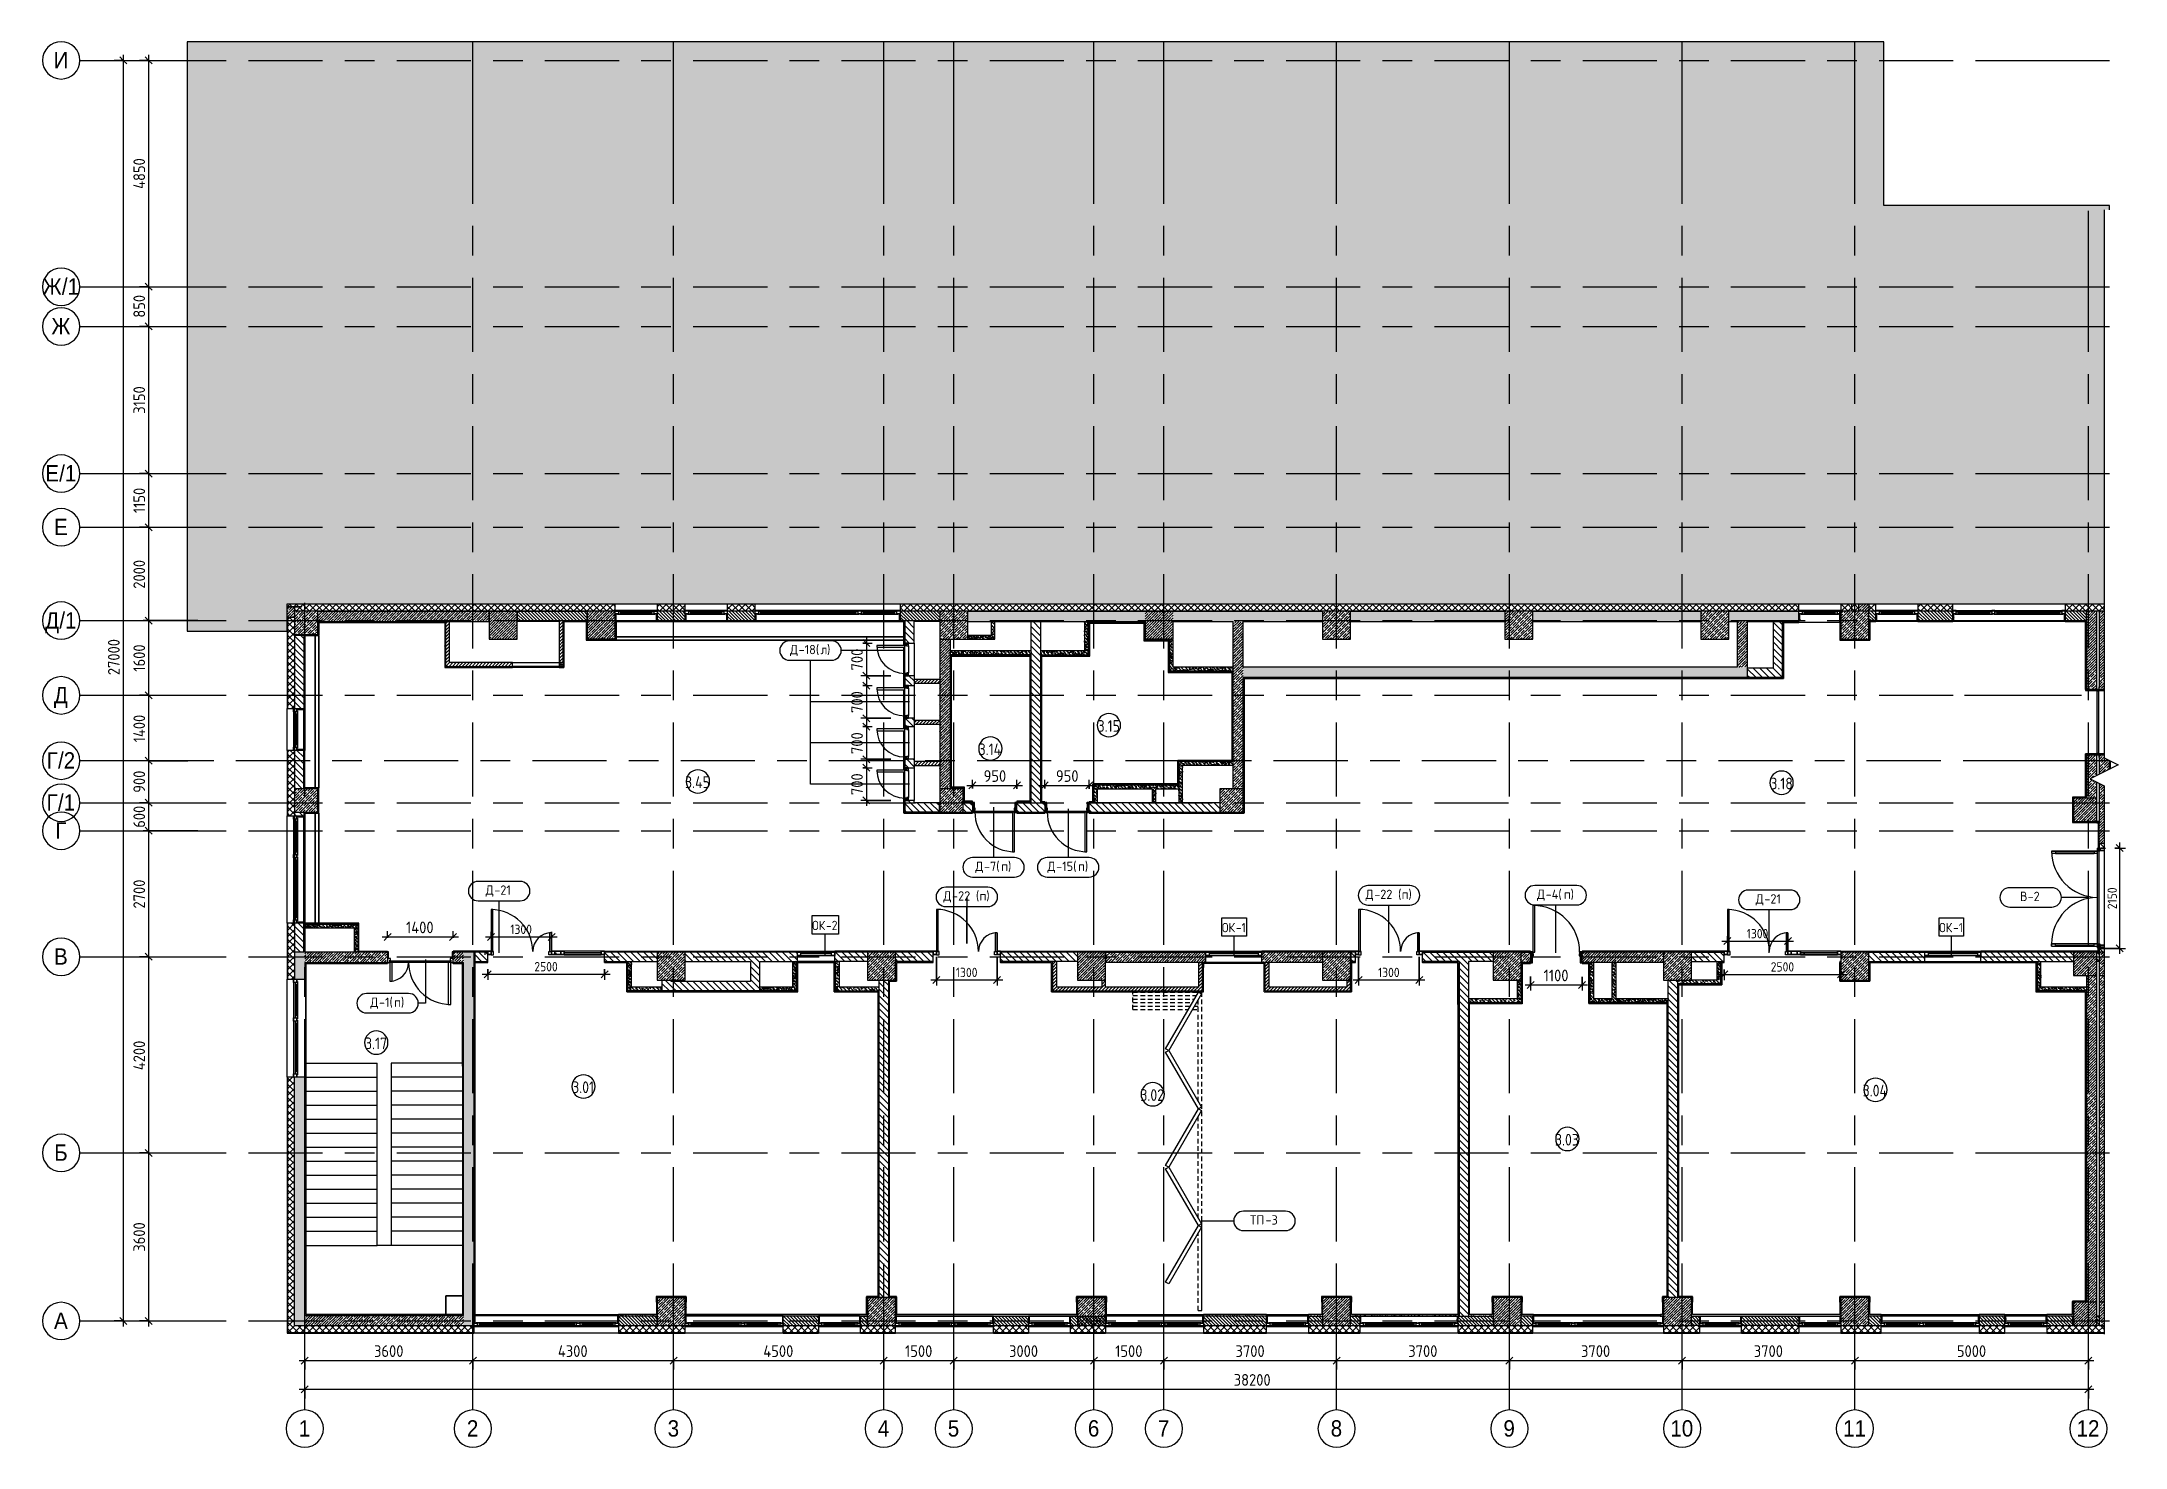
# Model space of a CAD drawing. Header units: millimetres. Extents: x -5524 to 188508, y -8553 to 29000.
# Drawn here: x -5524 to 39102, y -2706 to 27400 of the extents above; entities that cross this region are included whole.
import ezdxf

# ---------------------------------------------------------------- set-up
doc = ezdxf.new("R2010")
doc.units = ezdxf.units.MM
doc.linetypes.add('200_ШТРИХ__ш1_п0_6_', pattern=[160, 100, -60])
doc.linetypes.add('Осевая', pattern=[3175, 635, -476.25, 1587.5, -476.25])
for name, color, linetype, lineweight in [('A-ANNO-DIMS', 7, 'Continuous', 9), ('A-ANNO-DIMS-100', 7, 'Continuous', 9), ('A-AREA-IDEN', 7, 'Continuous', 9), ('A-DETL', 7, 'Continuous', 9), ('A-DETL-GENF', 7, 'Continuous', 9), ('A-DOOR', 7, 'Continuous', 9), ('A-DOOR-FRAM-2', 7, 'Continuous', 9), ('A-DOOR-IDEN', 7, 'Continuous', 9), ('A-GLAZ', 7, 'Continuous', 9), ('A-GLAZ-1', 7, 'Continuous', 13), ('A-GLAZ-CURT', 7, 'Continuous', 9), ('A-GLAZ-CURT-1', 7, 'Continuous', 25), ('A-GLAZ-CWMG', 7, 'Continuous', 9), ('A-GLAZ-CWMG-1', 7, 'Continuous', 25), ('A-GLAZ-IDEN', 7, 'Continuous', 9), ('A-WALL', 7, 'Continuous', 9), ('I-WALL', 7, 'Continuous', 9), ('S-COLS', 7, 'Continuous', 9), ('S-STRS-1', 7, 'Continuous', 9), ('Ограждение', 7, 'Continuous', 9), ('Оси', 7, 'Continuous', 9), ('Оси-1', 7, 'Continuous', 20), ('Оси-2', 7, 'Осевая', 9), ('Поручни', 7, 'Continuous', 9)]:
    doc.layers.add(name, color=color, linetype=linetype, lineweight=lineweight)
for name, color, linetype, lineweight, true_color in [('A-DETL-GENF-1', 7, 'Continuous', 9, 0xd4d4d4), ('A-DOOR-1', 1, 'Continuous', 9, 0xff0000), ('A-DOOR-2', 1, 'Continuous', 13, 0xff0000), ('A-DOOR-3', 1, '200_ШТРИХ__ш1_п0_6_', 9, 0xff0000), ('A-DOOR-FRAM-1', 1, 'Continuous', 13, 0xff0000), ('A-DOOR-FRAM-3', 1, 'Continuous', 9, 0xff0000), ('A-WALL-1', 7, 'Continuous', 9, 0x3c3c3c), ('A-WALL-FNSH-1', 7, 'Continuous', 9, 0x3c3c3c)]:
    doc.layers.add(name, color=color, linetype=linetype, lineweight=lineweight, true_color=true_color)
doc.styles.add('Arial', font='arial.ttf', dxfattribs={"width": 0.9, "height": 350})
doc.styles.add('GOST Common', font='GOST_Common.ttf', dxfattribs={"width": 0.9, "height": 250})
doc.styles.add('GOST Common_1', font='GOST_Common.ttf', dxfattribs={"height": 200})
doc.styles.add('ISOCPEUR', font='isocpeur.ttf', dxfattribs={"width": 0.9, "height": 250})
doc.styles.add('ISOCPEUR_1', font='isocpeur.ttf', dxfattribs={"width": 0.9, "height": 200})
doc.dimstyles.new('ISO-2_0_0_9К_Средний_округл2', dxfattribs={"dimscale": 304.8, "dimtxt": 199.196235, "dimasz": 0.492126, "dimexe": 0.393701, "dimexo": 0, "dimgap": 0, "dimtad": 1, "dimdec": 0, "dimrnd": 10, "dimzin": 0, "dimdsep": 46, "dimtxsty": 'ISOCPEUR_1', "dimblk1": 'OBLIQUE', "dimblk2": 'OBLIQUE', "dimsah": 1, "dimcen": 0.09, "dimdle": 0.393701, "dimazin": 0, "dimtfac": 1, "dimtdec": 4, "dimtix": 1, "dimtmove": 0, "dimatfit": 3, "dimfxl": 1, "dimtvp": 1, "dimtolj": 1, "dimtzin": 0, "dimarcsym": 2})
doc.dimstyles.new('ISO-2_5_0_9К_БОЛЬШОЙ', dxfattribs={"dimscale": 304.8, "dimtxt": 248.995294, "dimasz": 0.492126, "dimexe": 0.393701, "dimexo": 0.984252, "dimgap": 0, "dimtad": 1, "dimdec": 0, "dimrnd": 10, "dimzin": 0, "dimdsep": 46, "dimtxsty": 'ISOCPEUR', "dimblk1": 'OBLIQUE', "dimblk2": 'OBLIQUE', "dimsah": 1, "dimcen": 0.09, "dimdle": 0.393701, "dimazin": 0, "dimtfac": 1, "dimtdec": 4, "dimtix": 1, "dimtmove": 0, "dimatfit": 3, "dimfxl": 1, "dimtvp": 1, "dimtolj": 1, "dimtzin": 0, "dimarcsym": 2})
doc.dimstyles.new('ISO-2_5_0_9К_БОЛЬШОЙ_1', dxfattribs={"dimscale": 304.8, "dimtxt": 248.995294, "dimasz": 0.492126, "dimexe": 0.393701, "dimexo": 0.984252, "dimgap": 0, "dimtad": 1, "dimdec": 0, "dimrnd": 10, "dimzin": 0, "dimdsep": 46, "dimtxsty": 'ISOCPEUR', "dimblk1": 'OBLIQUE', "dimblk2": 'OBLIQUE', "dimsah": 1, "dimcen": 0.09, "dimdle": 0.393701, "dimazin": 0, "dimtfac": 1, "dimtdec": 4, "dimtix": 1, "dimtmove": 2, "dimatfit": 3, "dimfxl": 1, "dimtvp": 1, "dimtolj": 1, "dimtzin": 0, "dimarcsym": 2})
pattern_1 = [(135, (0, 0), (-35.35534, -35.35534), [])]
pattern_2 = [(135, (0, 0), (-70.71068, -70.71068), [])]
pattern_3 = [(45, (0, 0), (-70.71068, 70.71068), []), (135, (0, 0), (-70.71068, -70.71068), [])]
pattern_4 = [(45, (0, 0), (-57.02463, 57.02463), []), (45, (57.025, 0), (-57.02463, 57.02463), [100.806, -20.161, 3.353, -16.808])]
pattern_5 = [(135, (1826.41, 164.685), (-14.14214, -14.14214), []), (225, (1826.41, 164.685), (14.14214, -14.14214), [])]
pattern_6 = [(45, (-296.384, 164.685), (-14.1421, 14.1421), []), (135, (-296.384, 164.685), (-14.1421, -14.1421), [])]
pattern_7 = [(135, (0, 0), (-75.43415, -75.43415), [106.68, -17.78, 3.556, -17.78]), (135, (0, 75.39), (-75.43415, -75.43415), []), (50, (0, 0), (127.52922, -11.15758), [13.335, -146.685]), (355, (0, 0), (-24.66966, 133.74002), [10.668, -117.348]), (100.451, (10.63, -0.93), (102.85973, 122.58178), [11.333, -124.663]), (46.184, (0, 35.56), (189.75516, -29.43036), [20.002, -220.027]), (96.636, (15.81, 33.1), (166.1822, 173.1996), [17, -186.995]), (351.184, (0, 35.56), (166.1839, 173.1976), [16.002, -176.022]), (21, (17.78, 26.67), (106.13027, -71.58603), [13.335, -146.685]), (326, (17.78, 26.67), (43.26188, 128.93175), [10.668, -117.348]), (71.451, (26.62, 20.7), (149.39198, 57.34505), [11.333, -124.663]), (37.5, (0, 0), (2.16223, 59.188357), [3.353, -112.573, 3.353, -115.773, -117.793]), (37.5, (0, 0), (2.16223, 59.188357), [-235.052, 3.353, -114.44]), (7.5, (0, 0), (46.77386, 70.12615), [3.353, -64.567, 3.353, -109.906, -44.894]), (7.5, (0, 0), (46.77386, 70.12615), [-181.178, 3.353, -41.542]), (327.5, (-39.65, 0), (94.91367, -4.010093), [3.353, -41.097, 3.353, -135.331, -184.023]), (327.5, (-39.65, 0), (94.91367, -4.010093), [-183.134, 3.353, -180.67]), (317.5, (-57.43, 0), (103.69057, 17.79882), [3.353, -54.432, 3.353, -88.748, -130.683]), (317.5, (-57.43, 0), (103.69057, 17.79882), [-149.885, 3.353, -127.33])]
pattern_8 = [(45, (0, 0), (-35.35534, 35.35534), [])]
pattern_9 = [(135, (0, 0), (-75.43415, -75.43415), [106.68, -17.78, 3.556, -17.78]), (135, (0, 75.39), (-75.43415, -75.43415), []), (50, (0, 0), (127.5292, -11.1576), [13.335, -146.685]), (355, (0, 0), (-24.6697, 133.74), [10.668, -117.348]), (100.451, (10.63, -0.93), (102.8597, 122.5818), [11.333, -124.663]), (46.184, (0, 35.56), (189.7552, -29.4304), [20.002, -220.027]), (96.636, (15.81, 33.1), (166.1822, 173.1996), [17, -186.995]), (351.184, (0, 35.56), (166.184, 173.1976), [16.002, -176.022]), (21, (17.78, 26.67), (106.1303, -71.586), [13.335, -146.685]), (326, (17.78, 26.67), (43.2619, 128.9318), [10.668, -117.348]), (71.451, (26.62, 20.7), (149.392, 57.345), [11.333, -124.663]), (37.5, (0, 0), (2.16223, 59.18836), [3.353, -112.573, 3.353, -115.773, -117.792]), (37.5, (0, 0), (2.16223, 59.18836), [-235.052, 3.353, -114.44]), (7.5, (0, 0), (46.77386, 70.12615), [3.353, -64.567, 3.353, -109.906, -44.894]), (7.5, (0, 0), (46.77386, 70.12615), [-181.178, 3.353, -41.542]), (327.5, (-39.65, 0), (94.91367, -4.0101), [3.353, -41.097, 3.353, -135.331, -184.023]), (327.5, (-39.65, 0), (94.91367, -4.0101), [-183.134, 3.353, -180.67]), (317.5, (-57.43, 0), (103.69057, 17.7988), [3.353, -54.432, 3.353, -88.748, -130.683]), (317.5, (-57.43, 0), (103.69057, 17.7988), [-149.885, 3.353, -127.33])]
pattern_10 = [(0, (0, 0), (121.92, 30.48), [10.058, -81.382, 10.058, -81.382, -487.68]), (0, (0, 0), (121.92, 30.48), [-182.88, 10.058, -172.822, 10.058, -81.382, -213.36]), (0, (0, 0), (121.92, 30.48), [-457.2, 10.058, -50.902, 10.058, -142.342]), (120, (45.72, 15.24), (-87.356454, 90.345817), [10.058, -81.382, 10.058, -81.382, -487.68]), (120, (45.72, 15.24), (-87.356454, 90.345817), [-182.88, 10.058, -172.822, 10.058, -81.382, -213.36]), (120, (45.72, 15.24), (-87.356454, 90.345817), [-457.2, 10.058, -50.902, 10.058, -142.342]), (240, (60.96, 76.2), (-34.563546, -120.825817), [10.058, -81.382, 10.058, -81.382, -487.68]), (240, (60.96, 76.2), (-34.563546, -120.825817), [-182.88, 10.058, -172.822, 10.058, -81.382, -213.36]), (240, (60.96, 76.2), (-34.563546, -120.825817), [-457.2, 10.058, -50.902, 10.058, -142.342])]

msp = doc.modelspace()

# ---------------------------------------------------------------- texts
at = {"layer": 'A-AREA-IDEN', "char_height": 250, "attachment_point": 1, "style": 'GOST Common'}
for s, insert, width in [('3.15', (17090.7, 12868.6), 606.076), ('3.14', (14542.8, 12368.6), 627.721), ('3.45', (8255.5, 11664.1), 685.443), ('3.18', (31497.5, 11636.4), 606.076), ('3.17', (1400.7, 6070.8), 606.076), ('3.01', (5837.2, 5131.5), 606.076), ('3.02', (18006.2, 4964), 663.797), ('3.04', (33476.2, 5060), 685.443), ('3.03', (26886.4, 4007.3), 663.797)]:
    msp.add_mtext(s, dxfattribs=dict(at, insert=insert, width=width))
at = {"layer": 'A-DOOR-IDEN', "char_height": 200, "attachment_point": 1, "style": 'GOST Common_1'}
for s, insert, width in [('\\fGOST Common|b0|i0|c204|p34|;Д', (10501.9, 14480.5), 224.472), ('-18(', (10687.1, 14480.5), 569.198), ('\\fGOST Common|b0|i0|c204|p34|;л', (11156.7, 14480.5), 168.354), ('\\fGOST Common|b0|i0|c204|p34|;)', (11295.6, 14480.5), 96.202), ('\\fGOST Common|b0|i0|c204|p34|;Д', (14470.2, 9837.7), 224.472), ('-7(', (14655.4, 9837.7), 448.945), ('\\fGOST Common|b0|i0|c204|p34|;)', (15171.3, 9837.7), 96.202), ('\\fGOST Common|b0|i0|c204|p34|;Д', (16017.3, 9837.7), 224.472), ('-15(', (16202.5, 9837.7), 569.198), ('\\fGOST Common|b0|i0|c204|p34|;)', (16817.7, 9837.7), 96.202), ('\\fGOST Common|b0|i0|c204|p34|;п', (15025.8, 9837.7), 176.371), ('\\fGOST Common|b0|i0|c204|p34|;п', (16672.1, 9837.7), 176.371), ('\\fGOST Common|b0|i0|c204|p34|;Д', (3983.9, 9329.3), 224.472), ('-21', (4169.1, 9329.3), 472.996), ('\\fGOST Common|b0|i0|c204|p34|;Д', (13787, 9203.7), 224.472), ('-22 (', (13972.3, 9203.7), 713.502), ('\\fGOST Common|b0|i0|c204|p34|;п', (14560.9, 9203.7), 176.371), ('\\fGOST Common|b0|i0|c204|p34|;)', (14706.5, 9203.7), 96.202), ('\\fGOST Common|b0|i0|c204|p34|;Д', (22828.8, 9237.2), 224.472), ('-22 (', (23014, 9237.2), 713.502), ('\\fGOST Common|b0|i0|c204|p34|;п', (23602.7, 9237.2), 176.371), ('\\fGOST Common|b0|i0|c204|p34|;)', (23748.2, 9237.2), 96.202), ('\\fGOST Common|b0|i0|c204|p34|;Д', (26500.6, 9239), 224.472), ('-4(', (26685.8, 9239), 472.996), ('\\fGOST Common|b0|i0|c204|p34|;п', (27076, 9239), 176.371), ('\\fGOST Common|b0|i0|c204|p34|;)', (27221.5, 9239), 96.202), ('\\fGOST Common|b0|i0|c204|p34|;Д', (31184.8, 9141.3), 224.472), ('-21', (31370, 9141.3), 472.996), ('\\fGOST Common|b0|i0|c204|p34|;В', (36843.9, 9193.7), 200.422), ('-2', (37009.2, 9193.7), 352.742), ('\\fGOST Common|b0|i0|c204|p34|;Д', (1514.3, 6926.3), 224.472), ('-1(', (1699.5, 6926.3), 392.827), ('\\fGOST Common|b0|i0|c204|p34|;п', (2023.6, 6926.3), 176.371), ('\\fGOST Common|b0|i0|c204|p34|;)', (2169.1, 6926.3), 96.202), ('ТП', (20354.8, 2264.3), 400.844), ('-3', (20685.6, 2264.3), 344.726)]:
    msp.add_mtext(s, dxfattribs=dict(at, insert=insert, width=width))
at = {"layer": 'A-GLAZ-IDEN', "char_height": 200, "attachment_point": 1, "style": 'ISOCPEUR_1'}
for s, insert, width in [('ОК', (10976.2, 8571.4), 360.759), ('-2', (11273.9, 8571.4), 317.468), ('ОК', (19753.2, 8525.7), 360.759), ('-1', (20050.9, 8525.7), 266.962), ('ОК', (35113.9, 8525.7), 360.759), ('-1', (35411.6, 8525.7), 266.962)]:
    msp.add_mtext(s, dxfattribs=dict(at, insert=insert, width=width))
at = {"layer": 'Оси', "char_height": 350, "attachment_point": 1, "style": 'Arial'}
for s, insert, width in [('\\fArial|b0|i0|c204|p34|;\\W.9;И', (-5271.1, 27181), 389.62), ('\\fArial|b0|i0|c204|p34|;\\W.9;Ж', (-5503.3, 22331), 497.848), ('/1', (-5092.5, 22331), 454.557), ('\\fArial|b0|i0|c204|p34|;\\W.9;Ж', (-5315.7, 21481), 497.848), ('\\fArial|b0|i0|c204|p34|;\\W.9;Е', (-5446.6, 18331), 360.759), ('/1', (-5149, 18331), 454.557), ('\\fArial|b0|i0|c204|p34|;\\W.9;Е', (-5259.4, 17181), 360.759), ('\\fArial|b0|i0|c204|p34|;\\W.9;Д', (-5449.8, 15181), 367.975), ('/1', (-5146.2, 15181), 454.557), ('\\fArial|b0|i0|c204|p34|;\\W.9;Д', (-5262.1, 13581), 367.975), ('\\fArial|b0|i0|c204|p34|;\\W.9;Г', (-5418.7, 12181.6), 295.823), ('/2', (-5174.6, 12181.6), 454.557), ('\\fArial|b0|i0|c204|p34|;\\W.9;Г', (-5420.1, 11281), 295.823), ('/1', (-5176, 11281), 454.557), ('\\fArial|b0|i0|c204|p34|;\\W.9;Г', (-5232.4, 10681), 295.823), ('\\fArial|b0|i0|c204|p34|;\\W.9;В', (-5259.4, 7981), 360.759), ('\\fArial|b0|i0|c204|p34|;\\W.9;Б', (-5256.3, 3781), 353.544), ('\\fArial|b0|i0|c204|p34|;\\W.9;А', (-5259.4, 181), 360.759), ('\\fArial|b0|i0|c204|p34|;\\W.9;1', (-17.5, -2125.6), 303.038), ('\\fArial|b0|i0|c204|p34|;\\W.9;2', (3582.5, -2125.6), 303.038), ('\\fArial|b0|i0|c204|p34|;\\W.9;3', (7882.5, -2125.6), 303.038), ('\\fArial|b0|i0|c204|p34|;\\W.9;4', (12382.5, -2125.6), 303.038), ('\\fArial|b0|i0|c204|p34|;\\W.9;5', (13882.5, -2125.6), 303.038), ('\\fArial|b0|i0|c204|p34|;\\W.9;6', (16882.5, -2125.6), 303.038), ('\\fArial|b0|i0|c204|p34|;\\W.9;7', (18382.5, -2125.6), 303.038), ('\\fArial|b0|i0|c204|p34|;\\W.9;8', (22082.5, -2125.6), 303.038), ('\\fArial|b0|i0|c204|p34|;\\W.9;9', (25782.5, -2125.6), 303.038), ('10', (29357.4, -2125.6), 606.076), ('11', (33057.4, -2125.6), 606.076), ('12', (38057.4, -2125.6), 606.076)]:
    msp.add_mtext(s, dxfattribs=dict(at, insert=insert, width=width))

# ---------------------------------------------------------------- blocks, each defined once
blk = doc.blocks.new('BSC_Колонна _Прямоугольная - 600х600-23286269-План заполнения дверных проемов 3 этажа в осях 1-12')
at = {"layer": 'S-COLS'}
h = blk.add_hatch(dxfattribs=at)
h.set_pattern_fill('FP_1', color=256, style=0, pattern_type=2)
h.set_pattern_definition([(45, (-29509.74, -7600), (-57.02463, 57.02463), []), (45, (-29452.72, -7600), (-57.02463, 57.02463), [100.806, -20.161, 3.353, -16.808])])
h.paths.add_polyline_path([(-300, -300), (300, -300), (300, 300), (-300, 300)])
for p, q in [((300, 300), (-300, 300)), ((-300, 300), (-300, -300)), ((300, -300), (300, 300)), ((-300, -300), (300, -300))]:
    blk.add_line(p, q, dxfattribs=at)
blk = doc.blocks.new('BSC_Колонна _Прямоугольная - 500х500-23286270-План заполнения дверных проемов 3 этажа в осях 1-12')
at = {"layer": 'S-COLS'}
h = blk.add_hatch(dxfattribs=at)
h.set_pattern_fill('FP_2', color=256, style=0, pattern_type=2)
h.set_pattern_definition([(45, (-38790, -7650), (-57.02463, 57.02463), []), (45, (-38732.975, -7650), (-57.02463, 57.02463), [100.806, -20.161, 3.353, -16.808])])
h.paths.add_polyline_path([(-142, -250), (-142, 250), (-250, 250), (-250, -250)])
for p, q in [((-142, 250), (-250, 250)), ((-250, 250), (-250, -250)), ((-250, -250), (-142, -250))]:
    blk.add_line(p, q, dxfattribs=at)
blk = doc.blocks.new('BSC_Колонна _Прямоугольная - 600х600-V1-План заполнения дверных проемов 3 этажа в осях 1-12')
at = {"layer": 'S-COLS'}
h = blk.add_hatch(dxfattribs=at)
h.set_pattern_fill('FP_3', color=256, style=0, pattern_type=2)
h.set_pattern_definition([(45, (-25860, -200), (-57.02463, 57.02463), []), (45, (-25802.975, -200), (-57.02463, 57.02463), [100.806, -20.161, 3.353, -16.808])])
h.paths.add_polyline_path([(-300, -300), (300, -300), (300, 300), (-300, 300), (-300, -46)])
for p, q in [((300, 300), (-300, 300)), ((-300, 300), (-300, -300)), ((300, -300), (300, 300)), ((-300, -300), (300, -300))]:
    blk.add_line(p, q, dxfattribs=at)
blk = doc.blocks.new('BSC_Колонна _Прямоугольная - 600х600-V2-План заполнения дверных проемов 3 этажа в осях 1-12')
at = {"layer": 'S-COLS'}
h = blk.add_hatch(dxfattribs=at)
h.set_pattern_fill('FP_4', color=256, style=0, pattern_type=2)
h.set_pattern_definition([(45, (-29509.74, -200), (-57.02463, 57.02463), []), (45, (-29452.72, -200), (-57.02463, 57.02463), [100.806, -20.161, 3.353, -16.808])])
h.paths.add_polyline_path([(-300, -300), (300, -300), (300, 300), (-300, 300), (-300, -46)])
for p, q in [((300, 300), (-300, 300)), ((-300, 300), (-300, -300)), ((300, -300), (300, 300)), ((-300, -300), (300, -300))]:
    blk.add_line(p, q, dxfattribs=at)
blk = doc.blocks.new('BSC_Колонна _Прямоугольная - 500х500-V3-План заполнения дверных проемов 3 этажа в осях 1-12')
at = {"layer": 'S-COLS'}
h = blk.add_hatch(dxfattribs=at)
h.set_pattern_fill('FP_5', color=256, style=0, pattern_type=2)
h.set_pattern_definition([(45, (-38790, -150), (-57.02463, 57.02463), []), (45, (-38732.975, -150), (-57.02463, 57.02463), [100.806, -20.161, 3.353, -16.808])])
h.paths.add_polyline_path([(-142, -250), (-142, 250), (-250, 250), (-250, -250)])
for p, q in [((-142, 250), (-250, 250)), ((-250, 250), (-250, -250)), ((-250, -250), (-142, -250))]:
    blk.add_line(p, q, dxfattribs=at)
blk = doc.blocks.new('BSC_Колонна _Прямоугольная - 600х600-V4-План заполнения дверных проемов 3 этажа в осях 1-12')
at = {"layer": 'S-COLS'}
h = blk.add_hatch(dxfattribs=at)
h.set_pattern_fill('FP_6', color=256, style=0, pattern_type=2)
h.set_pattern_definition([(45, (-14010, -14900), (-57.02463, 57.02463), []), (45, (-13952.975, -14900), (-57.02463, 57.02463), [100.806, -20.161, 3.353, -16.808])])
h.paths.add_polyline_path([(-300, -300), (300, -300), (300, 300), (-300, 300), (-300, 26)])
for p, q in [((300, 300), (-300, 300)), ((-300, 300), (-300, -300)), ((300, -300), (300, 300)), ((-300, -300), (300, -300))]:
    blk.add_line(p, q, dxfattribs=at)
blk = doc.blocks.new('BSC_Колонна _Прямоугольная - 600х600-V5-План заполнения дверных проемов 3 этажа в осях 1-12')
at = {"layer": 'S-COLS'}
h = blk.add_hatch(dxfattribs=at)
h.set_pattern_fill('FP_7', color=256, style=0, pattern_type=2)
h.set_pattern_definition([(45, (-25860, -7600), (-57.02463, 57.02463), []), (45, (-25802.975, -7600), (-57.02463, 57.02463), [100.806, -20.161, 3.353, -16.808])])
h.paths.add_polyline_path([(-300, -300), (300, -300), (300, 300), (-300, 300)])
for p, q in [((300, 300), (-300, 300)), ((-300, 300), (-300, -300)), ((300, -300), (300, 300)), ((-300, -300), (300, -300))]:
    blk.add_line(p, q, dxfattribs=at)
blk = doc.blocks.new('BSC_Колонна _Прямоугольная - 600х600-V6-План заполнения дверных проемов 3 этажа в осях 1-12')
at = {"layer": 'S-COLS'}
h = blk.add_hatch(dxfattribs=at)
h.set_pattern_fill('FP_8', color=256, style=0, pattern_type=2)
h.set_pattern_definition([(45, (-26110, -14900), (-57.02463, 57.02463), []), (45, (-26052.975, -14900), (-57.02463, 57.02463), [100.806, -20.161, 3.353, -16.808])])
h.paths.add_polyline_path([(-300, -300), (300, -300), (300, 300), (-300, 300)])
for p, q in [((300, 300), (-300, 300)), ((-300, 300), (-300, -300)), ((300, -300), (300, 300)), ((-300, -300), (300, -300))]:
    blk.add_line(p, q, dxfattribs=at)
blk = doc.blocks.new('120_Окно_СКБ_2Ст - 120_Окно_СКБ_2Ст 3100х2500 _мал_ створка слева-2_-22446420-План заполнения дверных проемов 3 этажа в осях 1-12')
at = {"layer": 'A-GLAZ'}
for p, q in [((1550, -57), (-1550, -57)), ((-1530, -127), (-1500, -127)), ((-1430, -107), (-770, -107)), ((-770, -117), (-1430, -117)), ((-700, -127), (-670, -127)), ((-600, -107), (1430, -107)), ((1430, -117), (-600, -117)), ((1500, -127), (1530, -127))]:
    blk.add_line(p, q, dxfattribs=at)
at = {"layer": 'A-GLAZ-1'}
for p, q in [((-1550, -127), (-1550, -57)), ((-1550, -57), (-1480, -57)), ((-1480, -127), (-1550, -127)), ((-1480, -127), (-1500, -127)), ((-1500, -127), (-1500, -137)), ((-1500, -137), (-700, -137)), ((-700, -137), (-1500, -137)), ((-1480, -57), (-1480, -127)), ((-720, -87), (-1480, -87)), ((-1480, -87), (-1480, -127)), ((-1430, -137), (-1430, -87)), ((-770, -137), (-770, -87)), ((-720, -127), (-720, -57)), ((-720, -57), (-650, -57)), ((-720, -127), (-720, -87)), ((-650, -127), (-720, -127)), ((-700, -127), (-720, -127)), ((-700, -137), (-700, -127)), ((-650, -127), (-670, -127)), ((-670, -127), (-670, -137)), ((-670, -137), (1500, -137)), ((1500, -137), (-670, -137)), ((-650, -57), (-650, -127)), ((1480, -87), (-650, -87)), ((-650, -87), (-650, -127)), ((-600, -137), (-600, -87)), ((1430, -137), (1430, -87)), ((1480, -127), (1480, -57)), ((1480, -57), (1550, -57)), ((1480, -127), (1480, -87)), ((1550, -127), (1480, -127)), ((1500, -127), (1480, -127)), ((1500, -137), (1500, -127)), ((1550, -57), (1550, -127))]:
    blk.add_line(p, q, dxfattribs=at)
blk = doc.blocks.new('120_Окно_СКБ_2Ст - 120_Окно_СКБ_2Ст 2100х2500 _мал створка СЛЕВА_-22446485-План заполнения дверных проемов 3 этажа в осях 1-12')
at = {"layer": 'A-GLAZ'}
for p, q in [((1050, -57), (-1050, -57)), ((-1030, -127), (-1000, -127)), ((-930, -107), (-270, -107)), ((-270, -117), (-930, -117)), ((-200, -127), (-170, -127)), ((-100, -107), (930, -107)), ((930, -117), (-100, -117)), ((1000, -127), (1030, -127))]:
    blk.add_line(p, q, dxfattribs=at)
at = {"layer": 'A-GLAZ-1'}
for p, q in [((-1050, -127), (-1050, -57)), ((-1050, -57), (-980, -57)), ((-980, -127), (-1050, -127)), ((-980, -127), (-1000, -127)), ((-1000, -127), (-1000, -137)), ((-1000, -137), (-200, -137)), ((-200, -137), (-1000, -137)), ((-980, -57), (-980, -127)), ((-220, -87), (-980, -87)), ((-980, -87), (-980, -127)), ((-930, -137), (-930, -87)), ((-270, -137), (-270, -87)), ((-220, -127), (-220, -57)), ((-220, -57), (-150, -57)), ((-220, -127), (-220, -87)), ((-150, -127), (-220, -127)), ((-200, -127), (-220, -127)), ((-200, -137), (-200, -127)), ((-150, -127), (-170, -127)), ((-170, -127), (-170, -137)), ((-170, -137), (1000, -137)), ((1000, -137), (-170, -137)), ((-150, -57), (-150, -127)), ((980, -87), (-150, -87)), ((-150, -87), (-150, -127)), ((-100, -137), (-100, -87)), ((930, -137), (930, -87)), ((980, -127), (980, -57)), ((980, -57), (1050, -57)), ((980, -127), (980, -87)), ((1050, -127), (980, -127)), ((1000, -127), (980, -127)), ((1000, -137), (1000, -127)), ((1050, -57), (1050, -127))]:
    blk.add_line(p, q, dxfattribs=at)
blk = doc.blocks.new('120_Окно_СКБ_1Ст - 120_Окно_СКБ_1Ст 900х2500_h_-22445987-План заполнения дверных проемов 3 этажа в осях 1-12')
at = {"layer": 'A-GLAZ'}
for p, q in [((450, -57), (-450, -57)), ((-430, -127), (-400, -127)), ((-330, -107), (330, -107)), ((330, -117), (-330, -117)), ((400, -127), (430, -127))]:
    blk.add_line(p, q, dxfattribs=at)
at = {"layer": 'A-GLAZ-1'}
for p, q in [((-450, -127), (-450, -57)), ((-450, -57), (-380, -57)), ((-380, -127), (-450, -127)), ((-380, -127), (-400, -127)), ((-400, -127), (-400, -137)), ((-400, -137), (400, -137)), ((400, -137), (-400, -137)), ((-380, -57), (-380, -127)), ((380, -87), (-380, -87)), ((-380, -87), (-380, -127)), ((-330, -137), (-330, -87)), ((330, -137), (330, -87)), ((380, -127), (380, -57)), ((380, -57), (450, -57)), ((380, -127), (380, -87)), ((450, -127), (380, -127)), ((400, -127), (380, -127)), ((400, -137), (400, -127)), ((450, -57), (450, -127))]:
    blk.add_line(p, q, dxfattribs=at)
blk = doc.blocks.new('120_Окно_СКБ_1Ст - 120_Окно_СКБ_1Ст 900х2500_h_-20664874-План заполнения дверных проемов 3 этажа в осях 1-12')
at = {"layer": 'A-GLAZ'}
for p, q in [((450, -57), (-450, -57)), ((-430, -127), (-400, -127)), ((-330, -107), (330, -107)), ((330, -117), (-330, -117)), ((400, -127), (430, -127))]:
    blk.add_line(p, q, dxfattribs=at)
at = {"layer": 'A-GLAZ-1'}
for p, q in [((-450, -127), (-450, -57)), ((-450, -57), (-380, -57)), ((-380, -127), (-450, -127)), ((-380, -127), (-400, -127)), ((-400, -127), (-400, -137)), ((-400, -137), (400, -137)), ((400, -137), (-400, -137)), ((-380, -57), (-380, -127)), ((380, -87), (-380, -87)), ((-380, -87), (-380, -127)), ((-330, -137), (-330, -87)), ((330, -137), (330, -87)), ((380, -127), (380, -57)), ((380, -57), (450, -57)), ((380, -127), (380, -87)), ((450, -127), (380, -127)), ((400, -127), (380, -127)), ((400, -137), (400, -127)), ((450, -57), (450, -127))]:
    blk.add_line(p, q, dxfattribs=at)
blk = doc.blocks.new('BSC_Колонна _Прямоугольная - 600х600-V7-План заполнения дверных проемов 3 этажа в осях 1-12')
at = {"layer": 'S-COLS'}
h = blk.add_hatch(dxfattribs=at)
h.set_pattern_fill('FP_13', color=256, style=0, pattern_type=2)
h.set_pattern_definition([(45, (-33310, -7600), (-57.02463, 57.02463), []), (45, (-33252.975, -7600), (-57.02463, 57.02463), [100.806, -20.161, 3.353, -16.808])])
h.paths.add_polyline_path([(-300, -300), (300, -300), (300, 300), (-300, 300)])
for p, q in [((300, 300), (-300, 300)), ((-300, 300), (-300, -300)), ((300, -300), (300, 300)), ((-300, -300), (300, -300))]:
    blk.add_line(p, q, dxfattribs=at)
blk = doc.blocks.new('BSC_Колонна _Прямоугольная - 600х600-V8-План заполнения дверных проемов 3 этажа в осях 1-12')
at = {"layer": 'S-COLS'}
h = blk.add_hatch(dxfattribs=at)
h.set_pattern_fill('FP_14', color=256, style=0, pattern_type=2)
h.set_pattern_definition([(45, (-33310, -200), (-57.02463, 57.02463), []), (45, (-33252.975, -200), (-57.02463, 57.02463), [100.806, -20.161, 3.353, -16.808])])
h.paths.add_polyline_path([(-300, -300), (300, -300), (300, 300), (-300, 300), (-300, -46)])
for p, q in [((300, 300), (-300, 300)), ((-300, 300), (-300, -300)), ((300, -300), (300, 300)), ((-300, -300), (300, -300))]:
    blk.add_line(p, q, dxfattribs=at)
blk = doc.blocks.new('120_Окно_СКБ_2Ст - 120_Окно_СКБ_2Ст 2100х2400 _мал створка справа_-22446225-План заполнения дверных проемов 3 этажа в осях 1-12')
at = {"layer": 'A-GLAZ'}
for p, q in [((1050, -57), (-1050, -57)), ((-1030, -127), (-1000, -127)), ((-930, -107), (100, -107)), ((100, -117), (-930, -117)), ((170, -127), (200, -127)), ((270, -107), (930, -107)), ((930, -117), (270, -117)), ((1000, -127), (1030, -127))]:
    blk.add_line(p, q, dxfattribs=at)
at = {"layer": 'A-GLAZ-1'}
for p, q in [((-1050, -127), (-1050, -57)), ((-1050, -57), (-980, -57)), ((-980, -127), (-1050, -127)), ((-980, -127), (-1000, -127)), ((-1000, -127), (-1000, -137)), ((-1000, -137), (170, -137)), ((170, -137), (-1000, -137)), ((-980, -57), (-980, -127)), ((150, -87), (-980, -87)), ((-980, -87), (-980, -127)), ((-930, -137), (-930, -87)), ((100, -137), (100, -87)), ((150, -127), (150, -57)), ((150, -57), (220, -57)), ((150, -127), (150, -87)), ((220, -127), (150, -127)), ((170, -127), (150, -127)), ((170, -137), (170, -127)), ((220, -127), (200, -127)), ((200, -127), (200, -137)), ((200, -137), (1000, -137)), ((1000, -137), (200, -137)), ((220, -57), (220, -127)), ((980, -87), (220, -87)), ((220, -87), (220, -127)), ((270, -137), (270, -87)), ((930, -137), (930, -87)), ((980, -127), (980, -57)), ((980, -57), (1050, -57)), ((980, -127), (980, -87)), ((1050, -127), (980, -127)), ((1000, -127), (980, -127)), ((1000, -137), (1000, -127)), ((1050, -57), (1050, -127))]:
    blk.add_line(p, q, dxfattribs=at)
blk = doc.blocks.new('BSC_Колонна _Прямоугольная - 500х500-V9-План заполнения дверных проемов 3 этажа в осях 1-12')
at = {"layer": 'S-COLS'}
h = blk.add_hatch(dxfattribs=at)
h.set_pattern_fill('FP_15', color=256, style=0, pattern_type=2)
h.set_pattern_definition([(45, (-140, -14950), (-57.02463, 57.02463), []), (45, (-82.975, -14950), (-57.02463, 57.02463), [100.806, -20.161, 3.353, -16.808])])
h.paths.add_polyline_path([(-250, -250), (250, -250), (250, 250), (-250, 250), (-250, -24)])
for p, q in [((250, 250), (-250, 250)), ((-250, 250), (-250, -250)), ((250, -250), (250, 250)), ((-250, -250), (250, -250))]:
    blk.add_line(p, q, dxfattribs=at)
blk = doc.blocks.new('120_Окно_СКБ_2Ст - 120_Окно_СКБ_2Ст 2100х2400 _мал створка справа_-V10-План заполнения дверных проемов 3 этажа в осях 1-12')
at = {"layer": 'A-GLAZ'}
for p, q in [((1050, -57), (-1050, -57)), ((-1050, -127), (-1000, -127)), ((-930, -107), (100, -107)), ((100, -117), (-930, -117)), ((170, -127), (200, -127)), ((270, -107), (930, -107)), ((930, -117), (270, -117)), ((1000, -127), (1050, -127))]:
    blk.add_line(p, q, dxfattribs=at)
at = {"layer": 'A-GLAZ-1'}
for p, q in [((-1050, -127), (-1050, -57)), ((-1050, -57), (-980, -57)), ((-980, -127), (-1050, -127)), ((-980, -127), (-1000, -127)), ((-1000, -127), (-1000, -137)), ((-1000, -137), (170, -137)), ((170, -137), (-1000, -137)), ((-980, -57), (-980, -127)), ((150, -87), (-980, -87)), ((-980, -87), (-980, -127)), ((-930, -137), (-930, -87)), ((100, -137), (100, -87)), ((150, -127), (150, -57)), ((150, -57), (220, -57)), ((150, -127), (150, -87)), ((220, -127), (150, -127)), ((170, -127), (150, -127)), ((170, -137), (170, -127)), ((220, -127), (200, -127)), ((200, -127), (200, -137)), ((200, -137), (1000, -137)), ((1000, -137), (200, -137)), ((220, -57), (220, -127)), ((980, -87), (220, -87)), ((220, -87), (220, -127)), ((270, -137), (270, -87)), ((930, -137), (930, -87)), ((980, -127), (980, -57)), ((980, -57), (1050, -57)), ((980, -127), (980, -87)), ((1050, -127), (980, -127)), ((1000, -127), (980, -127)), ((1000, -137), (1000, -127)), ((1050, -57), (1050, -127))]:
    blk.add_line(p, q, dxfattribs=at)
blk = doc.blocks.new('120_Окно_СКБ_2Ст - 120_Окно_СКБ_2Ст 2300х2500 _мал створка справа_-22272277-План заполнения дверных проемов 3 этажа в осях 1-12')
at = {"layer": 'A-GLAZ'}
for p, q in [((1150, -57), (-1150, -57)), ((-1130, -127), (-1100, -127)), ((-1030, -107), (200, -107)), ((200, -117), (-1030, -117)), ((270, -127), (300, -127)), ((370, -107), (1030, -107)), ((1030, -117), (370, -117)), ((1100, -127), (1130, -127))]:
    blk.add_line(p, q, dxfattribs=at)
at = {"layer": 'A-GLAZ-1'}
for p, q in [((-1150, -127), (-1150, -57)), ((-1150, -57), (-1080, -57)), ((-1080, -127), (-1150, -127)), ((-1080, -127), (-1100, -127)), ((-1100, -127), (-1100, -137)), ((-1100, -137), (270, -137)), ((270, -137), (-1100, -137)), ((-1080, -57), (-1080, -127)), ((250, -87), (-1080, -87)), ((-1080, -87), (-1080, -127)), ((-1030, -137), (-1030, -87)), ((200, -137), (200, -87)), ((250, -127), (250, -57)), ((250, -57), (320, -57)), ((250, -127), (250, -87)), ((320, -127), (250, -127)), ((270, -127), (250, -127)), ((270, -137), (270, -127)), ((320, -127), (300, -127)), ((300, -127), (300, -137)), ((300, -137), (1100, -137)), ((1100, -137), (300, -137)), ((320, -57), (320, -127)), ((1080, -87), (320, -87)), ((320, -87), (320, -127)), ((370, -137), (370, -87)), ((1030, -137), (1030, -87)), ((1080, -127), (1080, -57)), ((1080, -57), (1150, -57)), ((1080, -127), (1080, -87)), ((1150, -127), (1080, -127)), ((1100, -127), (1080, -127)), ((1100, -137), (1100, -127)), ((1150, -57), (1150, -127))]:
    blk.add_line(p, q, dxfattribs=at)
blk = doc.blocks.new('110_Дверь_СКБ_2Ст - Д-1 Лестничная клетка EIS60-24280000-План заполнения дверных проемов 3 этажа в осях 1-12')
at = {"layer": 'A-DOOR-1'}
for centre, radius, start, end in [((-637.5, 110), 900, 0, 90), ((662.5, 110), 400, 90, 180)]:
    blk.add_arc(centre, radius, start, end, dxfattribs=at)
at = {"layer": 'A-DOOR-2'}
for p, q in [((-637.5, 1010), (-637.5, 110)), ((-587.5, 1010), (-637.5, 1010)), ((-587.5, 110), (-587.5, 1010)), ((662.5, 510), (612.5, 510)), ((612.5, 510), (612.5, 110)), ((662.5, 110), (662.5, 510)), ((-637.5, 110), (-587.5, 110)), ((612.5, 110), (662.5, 110))]:
    blk.add_line(p, q, dxfattribs=at)
at = {"layer": 'A-DOOR-FRAM-1'}
for p, q in [((-672.5, 118), (-742.5, 118)), ((-742.5, 118), (-742.5, 110)), ((-742.5, 110), (-672.5, 110)), ((-637.5, 110), (-687.5, 110)), ((-687.5, 110), (-687.5, 30)), ((-687.5, 30), (-627.5, 30)), ((-672.5, 30), (-687.5, 30)), ((-687.5, 30), (-687.5, -110)), ((-672.5, 110), (-672.5, 118)), ((-672.5, -110), (-672.5, 30)), ((-637.5, 60), (-637.5, 110)), ((-627.5, 60), (-637.5, 60)), ((-627.5, 30), (-627.5, 60)), ((662.5, 60), (652.5, 60)), ((652.5, 60), (652.5, 30)), ((652.5, 30), (712.5, 30)), ((662.5, 110), (662.5, 60)), ((712.5, 110), (662.5, 110)), ((767.5, 118), (697.5, 118)), ((697.5, 118), (697.5, 110)), ((697.5, 110), (767.5, 110)), ((712.5, 30), (697.5, 30)), ((697.5, 30), (697.5, -110)), ((712.5, 30), (712.5, 110)), ((712.5, -110), (712.5, 30)), ((767.5, 110), (767.5, 118)), ((-672.5, -110), (-742.5, -110)), ((-742.5, -110), (-742.5, -118)), ((-742.5, -118), (-672.5, -118)), ((-687.5, -110), (-672.5, -110)), ((-672.5, -118), (-672.5, -110)), ((697.5, -110), (712.5, -110)), ((767.5, -110), (697.5, -110)), ((697.5, -110), (697.5, -118)), ((697.5, -118), (767.5, -118)), ((767.5, -118), (767.5, -110))]:
    blk.add_line(p, q, dxfattribs=at)
blk = doc.blocks.new('DOR__перегородка__Прямоугольная - ТП-3_ Вн_ДПГ_6820х3300h-19315679-План заполнения дверных проемов 3 этажа в осях 1-12')
at = {"layer": 'A-DOOR-3'}
for p, q in [((6445, 1474), (6820, 1474)), ((6445, 1474), (6445, 288)), ((6520, 1474), (6520, 244)), ((6595, 1474), (6595, 201)), ((6670, 1474), (6670, 158)), ((6745, 1474), (6745, 114)), ((6820, 1474), (6820, 0)), ((0, 75), (0, 0)), ((0, 75), (1664, 75)), ((0, 0), (6820, 0)), ((1814, 75), (1827, 75)), ((1977, 75), (4164, 75)), ((4314, 75), (4325, 75)), ((4475, 75), (6663, 75)), ((6445, 201), (6445, 75)), ((6520, 158), (6520, 75)), ((6595, 114), (6595, 75)), ((6813, 75), (6820, 75))]:
    blk.add_line(p, q, dxfattribs=at)
at = {"layer": 'A-DOOR-FRAM-1'}
for p, q in [((570, 707), (608, 772)), ((1783, 7), (570, 707)), ((608, 772), (1820, 72)), ((1821, 72), (3033, 772)), ((3071, 707), (1858, 7)), ((3033, 772), (3071, 707)), ((3070, 707), (3107, 772)), ((4282, 7), (3070, 707)), ((3107, 772), (4320, 72)), ((4319, 72), (5532, 772)), ((5569, 707), (4357, 7)), ((5532, 772), (5569, 707)), ((5569, 707), (5607, 772)), ((6781, 7), (5569, 707)), ((5607, 772), (6819, 72)), ((1820, 72), (1783, 7)), ((1858, 7), (1821, 72)), ((4320, 72), (4282, 7)), ((4357, 7), (4319, 72)), ((6819, 72), (6781, 7))]:
    blk.add_line(p, q, dxfattribs=at)
blk = doc.blocks.new('BSC_Колонна _Прямоугольная - 600х600-V11-План заполнения дверных проемов 3 этажа в осях 1-12')
at = {"layer": 'S-COLS'}
h = blk.add_hatch(dxfattribs=at)
h.set_pattern_fill('FP_16', color=256, style=0, pattern_type=2)
h.set_pattern_definition([(45, (-33310, -14900), (-57.02463, 57.02463), []), (45, (-33252.975, -14900), (-57.02463, 57.02463), [100.806, -20.161, 3.353, -16.808])])
h.paths.add_polyline_path([(-300, -300), (300, -300), (300, 300), (-300, 300), (-300, 26)])
for p, q in [((300, 300), (-300, 300)), ((-300, 300), (-300, -300)), ((300, -300), (300, 300)), ((-300, -300), (300, -300))]:
    blk.add_line(p, q, dxfattribs=at)
blk = doc.blocks.new('110_Дверь_СКБ_1Ст_Внутренняя1 - Д-7_п__950x2100h_Туалет EW30-32897972-План заполнения дверных проемов 3 этажа в осях 1-12')
at = {"layer": 'A-DOOR'}
h = blk.add_hatch(dxfattribs=at)
h.set_pattern_fill('FP_17', color=256, style=0, pattern_type=2)
h.set_pattern_definition(pattern_5)
h.paths.add_polyline_path([(471.1, 100), (462.5, 100), (462.5, -100), (487.5, -100), (487.5, 100)])
at = {"layer": 'A-DOOR-FRAM-2'}
h = blk.add_hatch(dxfattribs=at)
h.set_pattern_fill('FP_18', color=256, style=0, pattern_type=2)
h.set_pattern_definition(pattern_6)
h.paths.add_polyline_path([(-437.5, 100), (-462.5, 100), (-462.5, -100), (-437.5, -100)])
at = {"layer": 'A-DOOR-1'}
blk.add_arc((-412.5, 100), 850, 360, 90, dxfattribs=at)
at = {"layer": 'A-DOOR-2'}
for p, q in [((-412.5, 950), (-412.5, 100)), ((-372.5, 950), (-412.5, 950)), ((-372.5, 100), (-372.5, 950)), ((-412.5, 100), (-372.5, 100))]:
    blk.add_line(p, q, dxfattribs=at)
at = {"layer": 'A-DOOR-FRAM-1'}
for p, q in [((-422.5, 108), (-492.5, 108)), ((-492.5, 108), (-492.5, 100)), ((-492.5, 100), (-422.5, 100)), ((-437.5, 100), (-462.5, 100)), ((-462.5, 100), (-462.5, -100)), ((-412.5, 100), (-437.5, 100)), ((-437.5, 100), (-437.5, 20)), ((-437.5, -100), (-437.5, 100)), ((-422.5, 100), (-437.5, 100)), ((-437.5, 100), (-437.5, 99)), ((-437.5, 99), (-422.5, 99)), ((-437.5, 20), (-402.5, 20)), ((-422.5, 20), (-437.5, 20)), ((-437.5, 20), (-437.5, -100)), ((-422.5, 100), (-422.5, 108)), ((-422.5, 99), (-422.5, 100)), ((-422.5, -100), (-422.5, 20)), ((-412.5, 60), (-412.5, 100)), ((-402.5, 60), (-412.5, 60)), ((-402.5, 20), (-402.5, 60)), ((437.5, 60), (427.5, 60)), ((427.5, 60), (427.5, 20)), ((427.5, 20), (462.5, 20)), ((437.5, 100), (437.5, 60)), ((462.5, 100), (437.5, 100)), ((517.5, 108), (447.5, 108)), ((447.5, 108), (447.5, 100)), ((462.5, 100), (447.5, 100)), ((447.5, 100), (447.5, 99)), ((447.5, 100), (517.5, 100)), ((447.5, 99), (462.5, 99)), ((462.5, 20), (447.5, 20)), ((447.5, 20), (447.5, -100)), ((462.5, 20), (462.5, 100)), ((487.5, 100), (462.5, 100)), ((462.5, 100), (462.5, -100)), ((462.5, 99), (462.5, 100)), ((462.5, -100), (462.5, 20)), ((487.5, -100), (487.5, 100)), ((517.5, 100), (517.5, 108)), ((-422.5, -100), (-492.5, -100)), ((-492.5, -100), (-492.5, -108)), ((-492.5, -108), (-422.5, -108)), ((-462.5, -100), (-437.5, -100)), ((-437.5, -100), (-422.5, -100)), ((-422.5, -108), (-422.5, -100)), ((447.5, -100), (462.5, -100)), ((517.5, -100), (447.5, -100)), ((447.5, -100), (447.5, -108)), ((447.5, -108), (517.5, -108)), ((462.5, -100), (487.5, -100)), ((517.5, -108), (517.5, -100))]:
    blk.add_line(p, q, dxfattribs=at)
blk = doc.blocks.new('110_Дверь_СКБ_1Ст_Внутренняя1 - Д-7_п__950x2100h_Туалет-32491181-План заполнения дверных проемов 3 этажа в осях 1-12')
at = {"layer": 'A-DOOR'}
h = blk.add_hatch(dxfattribs=at)
h.set_pattern_fill('FP_17', color=256, style=0, pattern_type=2)
h.set_pattern_definition(pattern_5)
h.paths.add_polyline_path([(487.5, 100), (462.5, 100), (462.5, -100), (487.5, -100)])
at = {"layer": 'A-DOOR-FRAM-2'}
h = blk.add_hatch(dxfattribs=at)
h.set_pattern_fill('FP_18', color=256, style=0, pattern_type=2)
h.set_pattern_definition(pattern_6)
h.paths.add_polyline_path([(-437.5, 100), (-462.5, 100), (-462.5, -100), (-437.5, -100)])
at = {"layer": 'A-DOOR-1'}
blk.add_arc((-412.5, 100), 850, 360, 90, dxfattribs=at)
at = {"layer": 'A-DOOR-2'}
for p, q in [((-412.5, 950), (-412.5, 100)), ((-372.5, 950), (-412.5, 950)), ((-372.5, 100), (-372.5, 950)), ((-412.5, 100), (-372.5, 100))]:
    blk.add_line(p, q, dxfattribs=at)
at = {"layer": 'A-DOOR-FRAM-1'}
for p, q in [((-422.5, 108), (-492.5, 108)), ((-492.5, 108), (-492.5, 100)), ((-492.5, 100), (-422.5, 100)), ((-437.5, 100), (-462.5, 100)), ((-462.5, 100), (-462.5, -100)), ((-412.5, 100), (-437.5, 100)), ((-437.5, 100), (-437.5, 20)), ((-437.5, -100), (-437.5, 100)), ((-422.5, 100), (-437.5, 100)), ((-437.5, 100), (-437.5, 99)), ((-437.5, 99), (-422.5, 99)), ((-437.5, 20), (-402.5, 20)), ((-422.5, 20), (-437.5, 20)), ((-437.5, 20), (-437.5, -100)), ((-422.5, 100), (-422.5, 108)), ((-422.5, 99), (-422.5, 100)), ((-422.5, -100), (-422.5, 20)), ((-412.5, 60), (-412.5, 100)), ((-402.5, 60), (-412.5, 60)), ((-402.5, 20), (-402.5, 60)), ((437.5, 60), (427.5, 60)), ((427.5, 60), (427.5, 20)), ((427.5, 20), (462.5, 20)), ((437.5, 100), (437.5, 60)), ((462.5, 100), (437.5, 100)), ((517.5, 108), (447.5, 108)), ((447.5, 108), (447.5, 100)), ((462.5, 100), (447.5, 100)), ((447.5, 100), (447.5, 99)), ((447.5, 100), (517.5, 100)), ((447.5, 99), (462.5, 99)), ((462.5, 20), (447.5, 20)), ((447.5, 20), (447.5, -100)), ((462.5, 20), (462.5, 100)), ((487.5, 100), (462.5, 100)), ((462.5, 100), (462.5, -100)), ((462.5, 99), (462.5, 100)), ((462.5, -100), (462.5, 20)), ((487.5, -100), (487.5, 100)), ((517.5, 100), (517.5, 108)), ((-422.5, -100), (-492.5, -100)), ((-492.5, -100), (-492.5, -108)), ((-492.5, -108), (-422.5, -108)), ((-462.5, -100), (-437.5, -100)), ((-437.5, -100), (-422.5, -100)), ((-422.5, -108), (-422.5, -100)), ((447.5, -100), (462.5, -100)), ((517.5, -100), (447.5, -100)), ((447.5, -100), (447.5, -108)), ((447.5, -108), (517.5, -108)), ((462.5, -100), (487.5, -100)), ((517.5, -108), (517.5, -100))]:
    blk.add_line(p, q, dxfattribs=at)
blk = doc.blocks.new('BSC_Колонна _Прямоугольная - 500х500-V12-План заполнения дверных проемов 3 этажа в осях 1-12')
at = {"layer": 'S-COLS'}
h = blk.add_hatch(dxfattribs=at)
h.set_pattern_fill('FP_20', color=256, style=0, pattern_type=2)
h.set_pattern_definition([(45, (-19960, -11150), (-57.02463, 57.02463), []), (45, (-19902.975, -11150), (-57.02463, 57.02463), [100.806, -20.161, 3.353, -16.808])])
h.paths.add_polyline_path([(-250, -250), (250, -250), (250, 250), (-250, 250)])
for p, q in [((250, 250), (-250, 250)), ((-250, 250), (-250, -250)), ((250, -250), (250, 250)), ((-250, -250), (250, -250))]:
    blk.add_line(p, q, dxfattribs=at)
blk = doc.blocks.new('BSC_Колонна _Прямоугольная - 600х600-V13-План заполнения дверных проемов 3 этажа в осях 1-12')
at = {"layer": 'S-COLS'}
h = blk.add_hatch(dxfattribs=at)
h.set_pattern_fill('FP_21', color=256, style=0, pattern_type=2)
h.set_pattern_definition([(45, (-30310, -14900), (-57.02463, 57.02463), []), (45, (-30252.975, -14900), (-57.02463, 57.02463), [100.806, -20.161, 3.353, -16.808])])
h.paths.add_polyline_path([(-300, -300), (300, -300), (300, 300), (-300, 300)])
for p, q in [((300, 300), (-300, 300)), ((-300, 300), (-300, -300)), ((300, -300), (300, 300)), ((-300, -300), (300, -300))]:
    blk.add_line(p, q, dxfattribs=at)
blk = doc.blocks.new('BSC_Колонна _Прямоугольная - 500х500-V14-План заполнения дверных проемов 3 этажа в осях 1-12')
at = {"layer": 'S-COLS'}
h = blk.add_hatch(dxfattribs=at)
h.set_pattern_fill('FP_22', color=256, style=0, pattern_type=2)
h.set_pattern_definition([(45, (-38240, -150), (-57.02463, 57.02463), []), (45, (-38182.975, -150), (-57.02463, 57.02463), [100.806, -20.161, 3.353, -16.808])])
h.paths.add_polyline_path([(-250, -250), (250, -250), (250, 250), (-250, 250), (-250, 4)])
for p, q in [((250, 250), (-250, 250)), ((-250, 250), (-250, -250)), ((250, -250), (250, 250)), ((-250, -250), (250, -250))]:
    blk.add_line(p, q, dxfattribs=at)
blk = doc.blocks.new('BSC_Колонна _Прямоугольная - 500х500-V15-План заполнения дверных проемов 3 этажа в осях 1-12')
at = {"layer": 'S-COLS'}
h = blk.add_hatch(dxfattribs=at)
h.set_pattern_fill('FP_23', color=256, style=0, pattern_type=2)
h.set_pattern_definition([(45, (-38240, -7650), (-57.02463, 57.02463), []), (45, (-38182.975, -7650), (-57.02463, 57.02463), [100.806, -20.161, 3.353, -16.808])])
h.paths.add_polyline_path([(-250, -250), (250, -250), (250, 250), (-250, 250), (-250, -110)])
for p, q in [((250, 250), (-250, 250)), ((-250, 250), (-250, -250)), ((250, -250), (250, 250)), ((-250, -250), (250, -250))]:
    blk.add_line(p, q, dxfattribs=at)
blk = doc.blocks.new('110_Дверь_СКБ_2Ст - Д-2 1450x2100h_Лестничная клетка EIS60-31576737-План заполнения дверных проемов 3 этажа в осях 1-12')
at = {"layer": 'A-DOOR-FRAM-1'}
for p, q in [((-672, -110), (-742, -110)), ((-742, -110), (-742, -118)), ((-742, -118), (-672, -118)), ((-687, -2), (-687, -110)), ((-687, -110), (-672, -110)), ((-672, -110), (-672, -2)), ((-672, -118), (-672, -110)), ((698, -2), (698, -110)), ((698, -110), (713, -110)), ((768, -110), (698, -110)), ((698, -110), (698, -118)), ((698, -118), (768, -118)), ((713, -110), (713, -2)), ((768, -118), (768, -110))]:
    blk.add_line(p, q, dxfattribs=at)
blk = doc.blocks.new('120_Окно_СКБ_2Ст - 120_Окно_СКБ_2Ст 3100х2500 _мал_створка слева_ 2-22446355-План заполнения дверных проемов 3 этажа в осях 1-12')
at = {"layer": 'A-GLAZ'}
for p, q in [((1550, -57), (-1550, -57)), ((-1530, -127), (-1500, -127)), ((-1430, -107), (600, -107)), ((600, -117), (-1430, -117)), ((670, -127), (700, -127)), ((770, -107), (1430, -107)), ((1430, -117), (770, -117)), ((1500, -127), (1530, -127))]:
    blk.add_line(p, q, dxfattribs=at)
at = {"layer": 'A-GLAZ-1'}
for p, q in [((-1550, -127), (-1550, -57)), ((-1550, -57), (-1480, -57)), ((-1480, -127), (-1550, -127)), ((-1480, -127), (-1500, -127)), ((-1500, -127), (-1500, -137)), ((-1500, -137), (670, -137)), ((670, -137), (-1500, -137)), ((-1480, -57), (-1480, -127)), ((650, -87), (-1480, -87)), ((-1480, -87), (-1480, -127)), ((-1430, -137), (-1430, -87)), ((600, -137), (600, -87)), ((650, -127), (650, -57)), ((650, -57), (720, -57)), ((650, -127), (650, -87)), ((720, -127), (650, -127)), ((670, -127), (650, -127)), ((670, -137), (670, -127)), ((720, -127), (700, -127)), ((700, -127), (700, -137)), ((700, -137), (1500, -137)), ((1500, -137), (700, -137)), ((720, -57), (720, -127)), ((1480, -87), (720, -87)), ((720, -87), (720, -127)), ((770, -137), (770, -87)), ((1430, -137), (1430, -87)), ((1480, -127), (1480, -57)), ((1480, -57), (1550, -57)), ((1480, -127), (1480, -87)), ((1550, -127), (1480, -127)), ((1500, -127), (1480, -127)), ((1500, -137), (1500, -127)), ((1550, -57), (1550, -127))]:
    blk.add_line(p, q, dxfattribs=at)
blk = doc.blocks.new('BSC_Колонна _Прямоугольная - 500х500-V16-План заполнения дверных проемов 3 этажа в осях 1-12')
at = {"layer": 'S-COLS'}
h = blk.add_hatch(dxfattribs=at)
h.set_pattern_fill('FP_25', color=256, style=0, pattern_type=2)
h.set_pattern_definition([(45, (-13960, -11150), (-57.02463, 57.02463), []), (45, (-13902.975, -11150), (-57.02463, 57.02463), [100.806, -20.161, 3.353, -16.808])])
h.paths.add_polyline_path([(-250, -250), (250, -250), (250, 250), (-250, 250)])
for p, q in [((250, 250), (-250, 250)), ((-250, 250), (-250, -250)), ((250, -250), (250, 250)), ((-250, -250), (250, -250))]:
    blk.add_line(p, q, dxfattribs=at)
blk = doc.blocks.new('BSC_Колонна _Прямоугольная - 600х600-V17-План заполнения дверных проемов 3 этажа в осях 1-12')
at = {"layer": 'S-COLS'}
h = blk.add_hatch(dxfattribs=at)
h.set_pattern_fill('FP_26', color=256, style=0, pattern_type=2)
h.set_pattern_definition([(45, (-22210, -14900), (-57.02463, 57.02463), []), (45, (-22152.975, -14900), (-57.02463, 57.02463), [100.806, -20.161, 3.353, -16.808])])
h.paths.add_polyline_path([(-300, -300), (300, -300), (300, 300), (-300, 300)])
for p, q in [((300, 300), (-300, 300)), ((-300, 300), (-300, -300)), ((300, -300), (300, 300)), ((-300, -300), (300, -300))]:
    blk.add_line(p, q, dxfattribs=at)
blk = doc.blocks.new('120_Окно_СКБ_2Ст - 120_Окно_СКБ_2Ст 2800х2500_створка_-22445922-План заполнения дверных проемов 3 этажа в осях 1-12')
at = {"layer": 'A-GLAZ'}
for p, q in [((1400, -57), (-1400, -57)), ((-1380, -127), (-1350, -127)), ((-1280, -107), (450, -107)), ((450, -117), (-1280, -117)), ((520, -127), (550, -127)), ((620, -107), (1280, -107)), ((1280, -117), (620, -117)), ((1350, -127), (1380, -127))]:
    blk.add_line(p, q, dxfattribs=at)
at = {"layer": 'A-GLAZ-1'}
for p, q in [((-1400, -127), (-1400, -57)), ((-1400, -57), (-1330, -57)), ((-1330, -127), (-1400, -127)), ((-1330, -127), (-1350, -127)), ((-1350, -127), (-1350, -137)), ((-1350, -137), (520, -137)), ((520, -137), (-1350, -137)), ((-1330, -57), (-1330, -127)), ((500, -87), (-1330, -87)), ((-1330, -87), (-1330, -127)), ((-1280, -137), (-1280, -87)), ((450, -137), (450, -87)), ((500, -127), (500, -57)), ((500, -57), (570, -57)), ((500, -127), (500, -87)), ((570, -127), (500, -127)), ((520, -127), (500, -127)), ((520, -137), (520, -127)), ((570, -127), (550, -127)), ((550, -127), (550, -137)), ((550, -137), (1350, -137)), ((1350, -137), (550, -137)), ((570, -57), (570, -127)), ((1330, -87), (570, -87)), ((570, -87), (570, -127)), ((620, -137), (620, -87)), ((1280, -137), (1280, -87)), ((1330, -127), (1330, -57)), ((1330, -57), (1400, -57)), ((1330, -127), (1330, -87)), ((1400, -127), (1330, -127)), ((1350, -127), (1330, -127)), ((1350, -137), (1350, -127)), ((1400, -57), (1400, -127))]:
    blk.add_line(p, q, dxfattribs=at)
blk = doc.blocks.new('BSC_Колонна _Прямоугольная - 600х600-V18-План заполнения дверных проемов 3 этажа в осях 1-12')
at = {"layer": 'S-COLS'}
h = blk.add_hatch(dxfattribs=at)
h.set_pattern_fill('FP_27', color=256, style=0, pattern_type=2)
h.set_pattern_definition([(45, (-22210, -7600), (-57.02463, 57.02463), []), (45, (-22152.975, -7600), (-57.02463, 57.02463), [100.806, -20.161, 3.353, -16.808])])
h.paths.add_polyline_path([(-300, -300), (300, -300), (300, 300), (-300, 300)])
for p, q in [((300, 300), (-300, 300)), ((-300, 300), (-300, -300)), ((300, -300), (300, 300)), ((-300, -300), (300, -300))]:
    blk.add_line(p, q, dxfattribs=at)
blk = doc.blocks.new('BSC_Колонна _Прямоугольная - 600х600-V19-План заполнения дверных проемов 3 этажа в осях 1-12')
at = {"layer": 'S-COLS'}
h = blk.add_hatch(dxfattribs=at)
h.set_pattern_fill('FP_28', color=256, style=0, pattern_type=2)
h.set_pattern_definition([(45, (-22210, -200), (-57.02463, 57.02463), []), (45, (-22152.975, -200), (-57.02463, 57.02463), [100.806, -20.161, 3.353, -16.808])])
h.paths.add_polyline_path([(-300, -300), (300, -300), (300, 300), (-300, 300), (-300, -46)])
for p, q in [((300, 300), (-300, 300)), ((-300, 300), (-300, -300)), ((300, -300), (300, 300)), ((-300, -300), (300, -300))]:
    blk.add_line(p, q, dxfattribs=at)
blk = doc.blocks.new('BSC_Колонна _Прямоугольная - 600х600-V20-План заполнения дверных проемов 3 этажа в осях 1-12')
at = {"layer": 'S-COLS'}
h = blk.add_hatch(dxfattribs=at)
h.set_pattern_fill('FP_29', color=256, style=0, pattern_type=2)
h.set_pattern_definition([(45, (-7960, -7600), (-57.0246, 57.0246), []), (45, (-7902.975, -7600), (-57.0246, 57.0246), [100.806, -20.161, 3.353, -16.808])])
h.paths.add_polyline_path([(-300, -300), (300, -300), (300, 300), (-300, 300)])
for p, q in [((300, 300), (-300, 300)), ((-300, 300), (-300, -300)), ((300, -300), (300, 300)), ((-300, -300), (300, -300))]:
    blk.add_line(p, q, dxfattribs=at)
blk = doc.blocks.new('110_Дверь_СКБ_1Ст - д-18 700x2100h_Технический шкаф ЭОМ и СС-23257539-План заполнения дверных проемов 3 этажа в осях 1-12')
at = {"layer": 'A-DOOR'}
h = blk.add_hatch(dxfattribs=at)
h.set_pattern_fill('FP_31', color=256, style=0, pattern_type=2)
h.set_pattern_definition([(135, (1951.41, 164.685), (-14.14214, -14.14214), []), (225, (1951.41, 164.685), (14.14214, -14.14214), [])])
h.paths.add_polyline_path([(337.5, 20), (362.5, 20), (362.5, 100), (337.5, 100)])
at = {"layer": 'A-DOOR-FRAM-2'}
h = blk.add_hatch(dxfattribs=at)
h.set_pattern_fill('FP_32', color=256, style=0, pattern_type=2)
h.set_pattern_definition([(45, (-171.384, 164.685), (-14.1421, 14.1421), []), (135, (-171.384, 164.685), (-14.1421, -14.1421), [])])
h.paths.add_polyline_path([(-337.5, 20), (-312.5, 20), (-312.5, 100), (-337.5, 100)])
at = {"layer": 'A-DOOR-1'}
blk.add_arc((312.5, 100), 600, 90, 180, dxfattribs=at)
at = {"layer": 'A-DOOR-2'}
for p, q in [((312.5, 700), (272.5, 700)), ((272.5, 700), (272.5, 100)), ((312.5, 100), (312.5, 700)), ((272.5, 100), (312.5, 100))]:
    blk.add_line(p, q, dxfattribs=at)
at = {"layer": 'A-DOOR-FRAM-1'}
for p, q in [((-312.5, 100), (-337.5, 100)), ((-337.5, 100), (-337.5, 20)), ((-337.5, 20), (-312.5, 20)), ((-287.5, 100), (-312.5, 100)), ((-312.5, 100), (-312.5, 20)), ((-312.5, 20), (-312.5, 100)), ((-312.5, 20), (-277.5, 20)), ((-287.5, 60), (-287.5, 100)), ((-277.5, 60), (-287.5, 60)), ((-277.5, 20), (-277.5, 60)), ((312.5, 60), (302.5, 60)), ((302.5, 60), (302.5, 20)), ((302.5, 20), (337.5, 20)), ((312.5, 100), (312.5, 60)), ((337.5, 100), (312.5, 100)), ((337.5, 20), (337.5, 100)), ((362.5, 100), (337.5, 100)), ((337.5, 100), (337.5, 20)), ((337.5, 20), (362.5, 20)), ((362.5, 20), (362.5, 100))]:
    blk.add_line(p, q, dxfattribs=at)
at = {"layer": 'A-DOOR-FRAM-3'}
for p, q in [((-287.5, 100), (272.5, 100)), ((302.5, 20), (-277.5, 20))]:
    blk.add_line(p, q, dxfattribs=at)
blk = doc.blocks.new('120_Окно_СКБ_1Ст - 120_Окно_СКБ_1Ст_900х2500_h_-20705657-План заполнения дверных проемов 3 этажа в осях 1-12')
at = {"layer": 'A-GLAZ'}
for p, q in [((450, -57), (-450, -57)), ((-430, -127), (-400, -127)), ((-330, -107), (330, -107)), ((330, -117), (-330, -117)), ((400, -127), (450, -127))]:
    blk.add_line(p, q, dxfattribs=at)
at = {"layer": 'A-GLAZ-1'}
for p, q in [((-450, -127), (-450, -57)), ((-450, -57), (-380, -57)), ((-380, -127), (-450, -127)), ((-380, -127), (-400, -127)), ((-400, -127), (-400, -137)), ((-400, -137), (400, -137)), ((400, -137), (-400, -137)), ((-380, -57), (-380, -127)), ((380, -87), (-380, -87)), ((-380, -87), (-380, -127)), ((-330, -137), (-330, -87)), ((330, -137), (330, -87)), ((380, -127), (380, -57)), ((380, -57), (450, -57)), ((380, -127), (380, -87)), ((450, -127), (380, -127)), ((400, -127), (380, -127)), ((400, -137), (400, -127)), ((450, -57), (450, -127))]:
    blk.add_line(p, q, dxfattribs=at)
blk = doc.blocks.new('120_Окно_СКБ_1Ст - 120_Окно_СКБ_1Ст_900х2500_h_-V21-План заполнения дверных проемов 3 этажа в осях 1-12')
at = {"layer": 'A-GLAZ'}
for p, q in [((450, -57), (-450, -57)), ((-430, -127), (-400, -127)), ((-330, -107), (330, -107)), ((330, -117), (-330, -117)), ((400, -127), (430, -127))]:
    blk.add_line(p, q, dxfattribs=at)
at = {"layer": 'A-GLAZ-1'}
for p, q in [((-450, -127), (-450, -57)), ((-450, -57), (-380, -57)), ((-380, -127), (-450, -127)), ((-380, -127), (-400, -127)), ((-400, -127), (-400, -137)), ((-400, -137), (400, -137)), ((400, -137), (-400, -137)), ((-380, -57), (-380, -127)), ((380, -87), (-380, -87)), ((-380, -87), (-380, -127)), ((-330, -137), (-330, -87)), ((330, -137), (330, -87)), ((380, -127), (380, -57)), ((380, -57), (450, -57)), ((380, -127), (380, -87)), ((450, -127), (380, -127)), ((400, -127), (380, -127)), ((400, -137), (400, -127)), ((450, -57), (450, -127))]:
    blk.add_line(p, q, dxfattribs=at)
blk = doc.blocks.new('120_Окно_СКБ_2Ст - 120_Окно_СКБ_2Ст 2400х2500 _мал створка слева_-22817474-План заполнения дверных проемов 3 этажа в осях 1-12')
at = {"layer": 'A-GLAZ'}
for p, q in [((1200, 57), (-1200, 57)), ((-1180, 127), (-1150, 127)), ((250, 117), (-1080, 117)), ((-1080, 107), (250, 107)), ((320, 127), (350, 127)), ((1080, 117), (420, 117)), ((420, 107), (1080, 107)), ((1150, 127), (1180, 127))]:
    blk.add_line(p, q, dxfattribs=at)
at = {"layer": 'A-GLAZ-1'}
for p, q in [((-1130, 127), (-1200, 127)), ((-1200, 127), (-1200, 57)), ((-1200, 57), (-1130, 57)), ((-1150, 127), (-1150, 137)), ((-1150, 137), (320, 137)), ((320, 137), (-1150, 137)), ((-1130, 127), (-1150, 127)), ((-1130, 57), (-1130, 127)), ((-1130, 87), (-1130, 127)), ((300, 87), (-1130, 87)), ((-1080, 137), (-1080, 87)), ((250, 137), (250, 87)), ((370, 127), (300, 127)), ((300, 127), (300, 57)), ((300, 127), (300, 87)), ((320, 127), (300, 127)), ((300, 57), (370, 57)), ((320, 137), (320, 127)), ((350, 127), (350, 137)), ((350, 137), (1150, 137)), ((1150, 137), (350, 137)), ((370, 127), (350, 127)), ((370, 57), (370, 127)), ((370, 87), (370, 127)), ((1130, 87), (370, 87)), ((420, 137), (420, 87)), ((1080, 137), (1080, 87)), ((1200, 127), (1130, 127)), ((1130, 127), (1130, 57)), ((1130, 127), (1130, 87)), ((1150, 127), (1130, 127)), ((1130, 57), (1200, 57)), ((1150, 137), (1150, 127)), ((1200, 57), (1200, 127))]:
    blk.add_line(p, q, dxfattribs=at)
blk = doc.blocks.new('BSC_Колонна _Прямоугольная - 600х600-20441433-План заполнения дверных проемов 3 этажа в осях 1-12')
at = {"layer": 'S-COLS'}
h = blk.add_hatch(dxfattribs=at)
h.set_pattern_fill('FP_33', color=256, style=0, pattern_type=2)
h.set_pattern_definition([(45, (-12460, -7600), (-57.02463, 57.02463), []), (45, (-12402.975, -7600), (-57.02463, 57.02463), [100.806, -20.161, 3.353, -16.808])])
h.paths.add_polyline_path([(-300, -300), (300, -300), (300, 300), (-300, 300)])
for p, q in [((300, 300), (-300, 300)), ((-300, 300), (-300, -300)), ((300, -300), (300, 300)), ((-300, -300), (300, -300))]:
    blk.add_line(p, q, dxfattribs=at)
blk = doc.blocks.new('BSC_Колонна _Прямоугольная - 600х600-V22-План заполнения дверных проемов 3 этажа в осях 1-12')
at = {"layer": 'S-COLS'}
h = blk.add_hatch(dxfattribs=at)
h.set_pattern_fill('FP_34', color=256, style=0, pattern_type=2)
h.set_pattern_definition([(45, (-16960, -7600), (-57.02463, 57.02463), []), (45, (-16902.975, -7600), (-57.02463, 57.02463), [100.806, -20.161, 3.353, -16.808])])
h.paths.add_polyline_path([(-300, -300), (300, -300), (300, 300), (-300, 300)])
for p, q in [((300, 300), (-300, 300)), ((-300, 300), (-300, -300)), ((300, -300), (300, 300)), ((-300, -300), (300, -300))]:
    blk.add_line(p, q, dxfattribs=at)
blk = doc.blocks.new('BSC_Колонна _Прямоугольная - 500х500-V23-План заполнения дверных проемов 3 этажа в осях 1-12')
at = {"layer": 'S-COLS'}
h = blk.add_hatch(dxfattribs=at)
h.set_pattern_fill('FP_35', color=256, style=0, pattern_type=2)
h.set_pattern_definition([(45, (-140, -11150), (-57.0246, 57.0246), []), (45, (-82.975, -11150), (-57.0246, 57.0246), [100.806, -20.161, 3.353, -16.808])])
h.paths.add_polyline_path([(-250, -250), (250, -250), (250, 250), (-250, 250)])
for p, q in [((250, 250), (-250, 250)), ((-250, 250), (-250, -250)), ((250, -250), (250, 250)), ((-250, -250), (250, -250))]:
    blk.add_line(p, q, dxfattribs=at)
blk = doc.blocks.new('BSC_Колонна _Прямоугольная - 500х500-V24-План заполнения дверных проемов 3 этажа в осях 1-12')
at = {"layer": 'S-COLS'}
h = blk.add_hatch(dxfattribs=at)
h.set_pattern_fill('FP_36', color=256, style=0, pattern_type=2)
h.set_pattern_definition([(45, (-38240, -10950), (-57.02463, 57.02463), []), (45, (-38182.975, -10950), (-57.02463, 57.02463), [100.806, -20.161, 3.353, -16.808])])
h.paths.add_polyline_path([(-250, -250), (250, -250), (250, 250), (-250, 250), (-250, -244)])
for p, q in [((250, 250), (-250, 250)), ((-250, 250), (-250, -250)), ((250, -250), (250, 250)), ((-250, -250), (250, -250))]:
    blk.add_line(p, q, dxfattribs=at)
blk = doc.blocks.new('120_Окно_СКБ_1Ст - 120_Окно_СКБ_1Ст 400х1200 EI30-24228909-План заполнения дверных проемов 3 этажа в осях 1-12')
at = {"layer": 'A-GLAZ'}
for p, q in [((600, 100), (-600, 100)), ((-600, 30), (600, 30)), ((530, 70), (-530, 70)), ((530, 60), (-530, 60))]:
    blk.add_line(p, q, dxfattribs=at)
at = {"layer": 'A-GLAZ-1'}
for p, q in [((-600, 30), (-600, 100)), ((-600, 100), (-530, 100)), ((-530, 30), (-600, 30)), ((-530, 100), (-530, 30)), ((530, 30), (530, 100)), ((530, 100), (600, 100)), ((600, 30), (530, 30)), ((600, 100), (600, 30))]:
    blk.add_line(p, q, dxfattribs=at)
blk = doc.blocks.new('120_Окно_СКБ_1Ст - 120_Окно_СКБ_1Ст 400х1200 EI30-24228621-План заполнения дверных проемов 3 этажа в осях 1-12')
at = {"layer": 'A-GLAZ'}
for p, q in [((600, 110), (-600, 110)), ((-600, 40), (600, 40)), ((530, 80), (-530, 80)), ((530, 70), (-530, 70))]:
    blk.add_line(p, q, dxfattribs=at)
at = {"layer": 'A-GLAZ-1'}
for p, q in [((-600, 40), (-600, 110)), ((-600, 110), (-530, 110)), ((-530, 40), (-600, 40)), ((-530, 110), (-530, 40)), ((530, 40), (530, 110)), ((530, 110), (600, 110)), ((600, 40), (530, 40)), ((600, 110), (600, 40))]:
    blk.add_line(p, q, dxfattribs=at)
blk = doc.blocks.new('110_Дверь_СКБ_1Ст_Внутренняя1 - Д-4_п__1100x2100h_административные помещения-32218723-План заполнения дверных проемов 3 этажа в осях 1-12')
at = {"layer": 'A-DOOR'}
h = blk.add_hatch(dxfattribs=at)
h.set_pattern_fill('FP_38', color=256, style=0, pattern_type=2)
h.set_pattern_definition([(135, (1751.41, 174.685), (-14.14214, -14.14214), []), (225, (1751.41, 174.685), (14.14214, -14.14214), [])])
h.paths.add_polyline_path([(562.5, -110), (562.5, 110), (537.5, 110), (537.5, -110)])
at = {"layer": 'A-DOOR-FRAM-2'}
h = blk.add_hatch(dxfattribs=at)
h.set_pattern_fill('FP_39', color=256, style=0, pattern_type=2)
h.set_pattern_definition([(45, (-371.384, 174.685), (-14.1421, 14.1421), []), (135, (-371.384, 174.685), (-14.1421, -14.1421), [])])
h.paths.add_polyline_path([(-512.5, -110), (-512.5, 110), (-537.5, 110), (-537.5, -110)])
at = {"layer": 'A-DOOR-1'}
blk.add_arc((-487.5, 110), 1000, 360, 90, dxfattribs=at)
at = {"layer": 'A-DOOR-2'}
for p, q in [((-487.5, 1110), (-487.5, 110)), ((-447.5, 1110), (-487.5, 1110)), ((-447.5, 110), (-447.5, 1110)), ((-487.5, 110), (-447.5, 110))]:
    blk.add_line(p, q, dxfattribs=at)
at = {"layer": 'A-DOOR-FRAM-1'}
for p, q in [((-497.5, 118), (-567.5, 118)), ((-567.5, 118), (-567.5, 110)), ((-567.5, 110), (-497.5, 110)), ((-512.5, 110), (-537.5, 110)), ((-537.5, 110), (-537.5, -110)), ((-487.5, 110), (-512.5, 110)), ((-512.5, 110), (-512.5, 30)), ((-512.5, -110), (-512.5, 110)), ((-497.5, 110), (-512.5, 110)), ((-512.5, 110), (-512.5, 109)), ((-512.5, 109), (-497.5, 109)), ((-512.5, 30), (-477.5, 30)), ((-497.5, 30), (-512.5, 30)), ((-512.5, 30), (-512.5, -110)), ((-497.5, 110), (-497.5, 118)), ((-497.5, 109), (-497.5, 110)), ((-497.5, -110), (-497.5, 30)), ((-487.5, 70), (-487.5, 110)), ((-477.5, 70), (-487.5, 70)), ((-477.5, 30), (-477.5, 70)), ((512.5, 70), (502.5, 70)), ((502.5, 70), (502.5, 30)), ((502.5, 30), (537.5, 30)), ((512.5, 110), (512.5, 70)), ((537.5, 110), (512.5, 110)), ((592.5, 118), (522.5, 118)), ((522.5, 118), (522.5, 110)), ((537.5, 110), (522.5, 110)), ((522.5, 110), (522.5, 109)), ((522.5, 110), (592.5, 110)), ((522.5, 109), (537.5, 109)), ((537.5, 30), (522.5, 30)), ((522.5, 30), (522.5, -110)), ((537.5, 30), (537.5, 110)), ((562.5, 110), (537.5, 110)), ((537.5, 110), (537.5, -110)), ((537.5, 109), (537.5, 110)), ((537.5, -110), (537.5, 30)), ((562.5, -110), (562.5, 110)), ((592.5, 110), (592.5, 118)), ((-497.5, -110), (-567.5, -110)), ((-567.5, -110), (-567.5, -118)), ((-567.5, -118), (-497.5, -118)), ((-537.5, -110), (-512.5, -110)), ((-512.5, -110), (-497.5, -110)), ((-497.5, -118), (-497.5, -110)), ((522.5, -110), (537.5, -110)), ((592.5, -110), (522.5, -110)), ((522.5, -110), (522.5, -118)), ((522.5, -118), (592.5, -118)), ((537.5, -110), (562.5, -110)), ((592.5, -118), (592.5, -110))]:
    blk.add_line(p, q, dxfattribs=at)
blk = doc.blocks.new('Прямоугольный импост - 50 x 70 мм-31700031-План заполнения дверных проемов 3 этажа в осях 1-12')
at = {"layer": 'A-GLAZ-CWMG-1'}
for p, q in [((0, 35), (-70, 35)), ((-70, 35), (-70, -35)), ((-70, -35), (0, -35)), ((0, -15), (0, -35))]:
    blk.add_line(p, q, dxfattribs=at)
blk = doc.blocks.new('Дверь_Витражная_остекление_ - ДВН_ДАО_Главный вход_1200 в свету-31742133-План заполнения дверных проемов 3 этажа в осях 1-12')
at = {"layer": 'A-DETL-GENF'}
for p, q in [((-607.5, 925), (-647.5, 925)), ((-647.5, 925), (-647.5, 35)), ((-607.5, 30), (-607.5, 925)), ((-647.5, 30), (-607.5, 30)), ((-592.5, 30), (-647.5, 30)), ((-592.5, -40), (-592.5, 30)), ((592.5, -40), (592.5, 30)), ((592.5, 30), (647.5, 30)), ((647.5, 430), (607.5, 430)), ((607.5, 430), (607.5, 30)), ((607.5, 30), (647.5, 30)), ((647.5, 35), (647.5, 430)), ((-647.5, -35), (-647.5, -40)), ((-647.5, -40), (-592.5, -40)), ((647.5, -40), (592.5, -40)), ((647.5, -35), (647.5, -40))]:
    blk.add_line(p, q, dxfattribs=at)
at = {"layer": 'A-DOOR-1'}
for p, q in [((-647.5, 925), (-647.5, 35)), ((647.5, 430), (647.5, 35))]:
    blk.add_line(p, q, dxfattribs=at)
for centre, radius, start, end in [((-647.5, 30), 895, 360, 90), ((647.5, 30), 400, 90, 180)]:
    blk.add_arc(centre, radius, start, end, dxfattribs=at)
blk = doc.blocks.new('Системная панель - Стемалит - 40мм-32257327-План заполнения дверных проемов 3 этажа в осях 1-12')
at = {"layer": 'A-GLAZ-CURT-1'}
for p, q in [((-65, 35), (65, 35)), ((-65, -35), (-65, 35)), ((65, -35), (65, 35)), ((65, -35), (-65, -35))]:
    blk.add_line(p, q, dxfattribs=at)
blk = doc.blocks.new('Прямоугольный импост - 50 x 70 мм-31687886-План заполнения дверных проемов 3 этажа в осях 1-12')
at = {"layer": 'A-GLAZ-CWMG-1'}
for p, q in [((35, 35), (-35, 35)), ((-35, 35), (-35, -35)), ((35, 35), (35, -35)), ((-35, -35), (35, -35))]:
    blk.add_line(p, q, dxfattribs=at)
blk = doc.blocks.new('Прямоугольный импост - 50 x 70 мм-31701779-План заполнения дверных проемов 3 этажа в осях 1-12')
at = {"layer": 'A-GLAZ-CWMG-1'}
for p, q in [((0, 35), (-70, 35)), ((-70, 35), (-70, -35)), ((0, 35), (0, -35)), ((-70, -35), (0, -35))]:
    blk.add_line(p, q, dxfattribs=at)
blk = doc.blocks.new('Системная панель - Стекло - 40мм-32257331-План заполнения дверных проемов 3 этажа в осях 1-12')
at = {"layer": 'A-GLAZ-CURT'}
h = blk.add_hatch(dxfattribs=at)
h.set_pattern_fill('FP_40', color=256, style=0, pattern_type=2)
h.set_pattern_definition([(45, (-32642.5, -7785), (-282.8427, 282.8427), [200, -600]), (45, (-32842.5, -7885), (-282.8427, 282.8427), [600, -200]), (45, (-32442.5, -7985), (-282.8427, 282.8427), [200, -600])])
h.paths.add_polyline_path([(397.5, -40), (397.5, 0), (-397.5, 0), (-397.5, -40)])
at = {"layer": 'A-GLAZ-CURT-1'}
for p, q in [((-397.5, 0), (397.5, 0)), ((-397.5, -40), (-397.5, 0)), ((397.5, -40), (397.5, 0)), ((397.5, -40), (-397.5, -40))]:
    blk.add_line(p, q, dxfattribs=at)
blk = doc.blocks.new('Прямоугольный импост - 50 x 70 мм-31702100-План заполнения дверных проемов 3 этажа в осях 1-12')
at = {"layer": 'A-GLAZ-CWMG-1'}
for p, q in [((35, 35), (-35, 35)), ((-35, 35), (-35, -35)), ((35, 35), (35, -35)), ((-35, -35), (35, -35))]:
    blk.add_line(p, q, dxfattribs=at)
blk = doc.blocks.new('Прямоугольный импост - 50 x 70 мм-31720914-План заполнения дверных проемов 3 этажа в осях 1-12')
at = {"layer": 'A-GLAZ-CWMG'}
blk.add_line((32940, 7920), (32145, 7920), dxfattribs=at)
blk = doc.blocks.new('Прямоугольный импост - 50 x 70 мм-V25-План заполнения дверных проемов 3 этажа в осях 1-12')
at = {"layer": 'A-GLAZ-CWMG-1'}
for p, q in [((-70, 35), (0, 35)), ((-70, -35), (-70, 35)), ((0, 35), (0, -35)), ((0, -35), (-70, -35))]:
    blk.add_line(p, q, dxfattribs=at)
blk = doc.blocks.new('Системная панель - Стемалит - 40мм-V26-План заполнения дверных проемов 3 этажа в осях 1-12')
at = {"layer": 'A-GLAZ-CURT-1'}
for p, q in [((65, 35), (-65, 35)), ((-65, 35), (-65, -35)), ((65, -35), (65, 35)), ((-65, -35), (65, -35))]:
    blk.add_line(p, q, dxfattribs=at)
blk = doc.blocks.new('Прямоугольный импост - 50 x 70 мм-V27-План заполнения дверных проемов 3 этажа в осях 1-12')
at = {"layer": 'A-GLAZ-CWMG-1'}
for p, q in [((-35, 35), (35, 35)), ((-35, -35), (-35, 35)), ((35, 35), (35, -35)), ((35, -35), (-35, -35))]:
    blk.add_line(p, q, dxfattribs=at)
blk = doc.blocks.new('Прямоугольный импост - 50 x 70 мм-V28-План заполнения дверных проемов 3 этажа в осях 1-12')
at = {"layer": 'A-GLAZ-CWMG-1'}
for p, q in [((0, 35), (-70, 35)), ((-70, 35), (-70, -35)), ((0, -35), (0, 35)), ((-70, -35), (0, -35))]:
    blk.add_line(p, q, dxfattribs=at)
blk = doc.blocks.new('Системная панель - Стекло - 40мм-V29-План заполнения дверных проемов 3 этажа в осях 1-12')
at = {"layer": 'A-GLAZ-CURT'}
h = blk.add_hatch(dxfattribs=at)
h.set_pattern_fill('FP_41', color=256, style=0, pattern_type=2)
h.set_pattern_definition([(45, (-6162.5, -7785), (-282.843, 282.843), [200, -600]), (45, (-6362.5, -7885), (-282.843, 282.843), [600, -200]), (45, (-5962.5, -7985), (-282.843, 282.843), [200, -600])])
h.paths.add_polyline_path([(397.5, -40), (397.5, 0), (-397.5, 0), (-397.5, -40)])
at = {"layer": 'A-GLAZ-CURT-1'}
for p, q in [((397.5, 0), (-397.5, 0)), ((-397.5, 0), (-397.5, -40)), ((397.5, -40), (397.5, 0)), ((-397.5, -40), (397.5, -40))]:
    blk.add_line(p, q, dxfattribs=at)
blk = doc.blocks.new('Прямоугольный импост - 50 x 70 мм-V30-План заполнения дверных проемов 3 этажа в осях 1-12')
at = {"layer": 'A-GLAZ-CWMG-1'}
for p, q in [((-35, 35), (35, 35)), ((-35, -35), (-35, 35)), ((35, 35), (35, -35)), ((35, -35), (-35, -35))]:
    blk.add_line(p, q, dxfattribs=at)
blk = doc.blocks.new('Прямоугольный импост - 50 x 70 мм-31927764-План заполнения дверных проемов 3 этажа в осях 1-12')
at = {"layer": 'A-GLAZ-CWMG-1'}
for p, q in [((0, 35), (-70, 35)), ((-70, 35), (-70, -35)), ((0, 35), (0, -35)), ((-70, -35), (0, -35))]:
    blk.add_line(p, q, dxfattribs=at)
blk = doc.blocks.new('Дверь_Витражная_остекление_ - ДВН_ДАО_Главный вход_1200 в свету Д-22 _п_-31928779-План заполнения дверных проемов 3 этажа в осях 1-12')
at = {"layer": 'A-DETL-GENF'}
for p, q in [((-610, 930), (-650, 930)), ((-650, 930), (-650, 35)), ((-610, 30), (-610, 930)), ((-650, 30), (-610, 30)), ((-595, 30), (-650, 30)), ((-595, -40), (-595, 30)), ((595, -40), (595, 30)), ((595, 30), (650, 30)), ((650, 430), (610, 430)), ((610, 430), (610, 30)), ((610, 30), (650, 30)), ((650, 35), (650, 430)), ((-650, -35), (-650, -40)), ((-650, -40), (-595, -40)), ((650, -40), (595, -40)), ((650, -35), (650, -40))]:
    blk.add_line(p, q, dxfattribs=at)
at = {"layer": 'A-DOOR-1'}
for p, q in [((-650, 930), (-650, 35)), ((650, 430), (650, 35))]:
    blk.add_line(p, q, dxfattribs=at)
for centre, radius, start, end in [((-650, 30), 900, 360, 90), ((650, 30), 400, 90, 180)]:
    blk.add_arc(centre, radius, start, end, dxfattribs=at)
blk = doc.blocks.new('Прямоугольный импост - Импост структурный с накладкой - 160мм Темный-31239214-План заполнения дверных проемов 3 этажа в осях 1-12')
at = {"layer": 'A-GLAZ-CWMG-1'}
for p, q in [((-50, 0), (-50, 17)), ((-50, 17), (0, 17)), ((-40, 0), (-50, 0)), ((-40, -40), (-40, 0)), ((0, 0), (-10, 0)), ((-10, 0), (-10, -40)), ((0, 17), (0, 0)), ((-50, -112), (-50, -40)), ((-50, -40), (-40, -40)), ((-10, -40), (0, -40)), ((0, -40), (0, -112))]:
    blk.add_line(p, q, dxfattribs=at)
blk = doc.blocks.new('Дверь_Витражная_остекление_ - ДВН_ДАО_Главный вход_1800 в свету 5-32258809-План заполнения дверных проемов 3 этажа в осях 1-12')
at = {"layer": 'A-DETL-GENF'}
for p, q in [((-993, -1013), (-993, -37)), ((-993, -37), (-993, -1013)), ((-993, -100), (-948, -100)), ((-983, -933), (-983, -100)), ((-948, -1013), (-948, -37)), ((-948, -1013), (-948, -37)), ((-939, -933), (-939, -100)), ((989, -933), (989, -100)), ((998, -1013), (998, -37)), ((998, -37), (998, -1013)), ((1043, -100), (998, -100)), ((1033, -933), (1033, -100)), ((1043, -1013), (1043, -37)), ((1043, -1013), (1043, -37)), ((-993, -933), (-948, -933)), ((-993, -1013), (-948, -1013)), ((-993, -1013), (-948, -1013)), ((1043, -933), (998, -933)), ((1043, -1013), (998, -1013)), ((998, -1013), (1043, -1013))]:
    blk.add_line(p, q, dxfattribs=at)
at = {"layer": 'A-DOOR-1'}
for p, q in [((-993, -1013), (-993, -37)), ((993, -1013), (993, -37))]:
    blk.add_line(p, q, dxfattribs=at)
for centre, start, end in [((-993, -20), 270, 359.0112), ((993, -20), 180.9888, 270)]:
    blk.add_arc(centre, 993, start, end, dxfattribs=at)
at = {"layer": 'A-DOOR-2'}
for p, q in [((-1043, 20), (-993, 20)), ((-1043, -20), (-1043, 20)), ((-993, 20), (-993, -20)), ((993, 20), (1043, 20)), ((993, -20), (993, 20)), ((1043, 20), (1043, -20)), ((-993, -20), (-1043, -20)), ((1043, -20), (993, -20))]:
    blk.add_line(p, q, dxfattribs=at)
blk = doc.blocks.new('Прямоугольный импост - Импост структурный с накладкой - 160мм Темный-31915521-План заполнения дверных проемов 3 этажа в осях 1-12')
at = {"layer": 'A-GLAZ-CWMG-1'}
for p, q in [((-25, 0), (-25, 17)), ((-25, 17), (25, 17)), ((-15, 0), (-25, 0)), ((-15, -40), (-15, 0)), ((25, 0), (15, 0)), ((15, 0), (15, -40)), ((25, 17), (25, 0)), ((-25, -112), (-25, -40)), ((-25, -40), (-15, -40)), ((15, -40), (25, -40)), ((25, -40), (25, -112))]:
    blk.add_line(p, q, dxfattribs=at)
blk = doc.blocks.new('Прямоугольный импост - Импост структурный с накладкой - 160мм Темный-32469899-План заполнения дверных проемов 3 этажа в осях 1-12')
at = {"layer": 'A-GLAZ-CWMG-1'}
for p, q in [((0, 17), (-50, 17)), ((-50, 17), (-50, 0)), ((-50, 0), (-40, 0)), ((-40, 0), (-40, -40)), ((-10, -40), (-10, 0)), ((-10, 0), (0, 0)), ((0, 0), (0, 17)), ((-40, -40), (-50, -40)), ((-50, -40), (-50, -112)), ((0, -40), (-10, -40)), ((0, -112), (0, -40))]:
    blk.add_line(p, q, dxfattribs=at)
blk = doc.blocks.new('120_Окно_СКБ_1Ст - 120_Окно_СКБ_1Ст 400х800 EI30-24230873-План заполнения дверных проемов 3 этажа в осях 1-12')
at = {"layer": 'A-GLAZ'}
for p, q in [((400, 100), (-400, 100)), ((-400, 30), (400, 30)), ((330, 70), (-330, 70)), ((330, 60), (-330, 60))]:
    blk.add_line(p, q, dxfattribs=at)
at = {"layer": 'A-GLAZ-1'}
for p, q in [((-400, 30), (-400, 100)), ((-400, 100), (-330, 100)), ((-330, 30), (-400, 30)), ((-330, 100), (-330, 30)), ((330, 30), (330, 100)), ((330, 100), (400, 100)), ((400, 30), (330, 30)), ((400, 100), (400, 30))]:
    blk.add_line(p, q, dxfattribs=at)
blk = doc.blocks.new('Ограждение - Ограждение-32882156-План заполнения дверных проемов 3 этажа в осях 1-12')
at = {"layer": 'Ограждение'}
blk.add_hatch(color=256, dxfattribs=at).paths.add_polyline_path([(3235, 7683), (3235, 7703), (1935, 7703), (1935, 7683), (2446, 7683)])
at = {"layer": 'Поручни'}
for p, q in [((3235, 7703), (1935, 7703)), ((1935, 7683), (3235, 7683))]:
    blk.add_line(p, q, dxfattribs=at)
blk = doc.blocks.new('Ограждение - Ограждение-32882164-План заполнения дверных проемов 3 этажа в осях 1-12')
at = {"layer": 'Ограждение'}
h = blk.add_hatch(color=256, dxfattribs=at)
h.paths.add_polyline_path([(15311, 10900), (15311, 10910), (14461, 10910), (14461, 10900), (14451, 10900), (14451, 10892), (14436, 10892), (14436, 10890), (15271, 10890), (15271, 10900)])
h.paths.add_polyline_path([(15311, 10890), (15336, 10890), (15336, 10892), (15321, 10892), (15321, 10900), (15311, 10900)])
at = {"layer": 'Поручни'}
for p, q in [((14436, 10890), (14436, 10892)), ((14436, 10890), (15271, 10890)), ((15311, 10910), (14461, 10910)), ((15311, 10890), (15336, 10890)), ((15336, 10892), (15336, 10890))]:
    blk.add_line(p, q, dxfattribs=at)
blk = doc.blocks.new('Ограждение - Ограждение-32882170-План заполнения дверных проемов 3 этажа в осях 1-12')
at = {"layer": 'Ограждение'}
h = blk.add_hatch(color=256, dxfattribs=at)
h.paths.add_polyline_path([(16860, 10900), (16860, 10911), (16010, 10911), (16010, 10900), (16000, 10900), (16000, 10892), (16820, 10891), (16820, 10900)])
h.paths.add_polyline_path([(16860, 10891), (16870, 10892), (16870, 10900), (16860, 10900)])
at = {"layer": 'Поручни'}
for p, q in [((15985, 10891), (16820, 10891)), ((16860, 10911), (16010, 10911)), ((16860, 10891), (16885, 10891))]:
    blk.add_line(p, q, dxfattribs=at)
blk = doc.blocks.new('Ограждение - Ограждение-32974219-План заполнения дверных проемов 3 этажа в осях 1-12')
at = {"layer": 'Ограждение'}
h = blk.add_hatch(color=256, dxfattribs=at)
h.paths.add_polyline_path([(38520, 7990), (38519, 8030), (38516, 8030), (38516, 8080), (38544, 8080), (38544, 10065), (38516, 10065), (38516, 10115), (38519, 10115), (38519, 10130), (38499, 10130), (38499, 7990), (38520, 7990)])
h.paths.add_polyline_path([(38536, 10120), (38544, 10120), (38544, 10130), (38536, 10130)])
at = {"layer": 'Поручни'}
for p, q in [((38499, 10130), (38519, 10130)), ((38499, 10130), (38499, 7990)), ((38536, 10130), (38544, 10130)), ((38544, 10120), (38544, 10130)), ((38544, 8080), (38544, 10065)), ((38520, 7990), (38499, 7990))]:
    blk.add_line(p, q, dxfattribs=at)
blk = doc.blocks.new('Ограждение - Ограждение-32974266-План заполнения дверных проемов 3 этажа в осях 1-12')
at = {"layer": 'Ограждение'}
h = blk.add_hatch(color=256, dxfattribs=at)
h.paths.add_polyline_path([(38532, 12124), (38532, 12125), (38490, 12124)])
h.paths.add_polyline_path([(38534, 12145), (38534, 13505), (38509, 13505), (38509, 13494), (38489, 13494), (38490, 12145), (38509, 12145), (38509, 12156), (38529, 12156), (38529, 12145)])
at = {"layer": 'Поручни'}
for p, q in [((38489, 13505), (38489, 12145)), ((38534, 12145), (38534, 13505)), ((38532, 12124), (38490, 12124))]:
    blk.add_line(p, q, dxfattribs=at)
blk = doc.blocks.new('Ограждение - Ограждение-32989861-План заполнения дверных проемов 3 этажа в осях 1-12')
at = {"layer": 'Ограждение'}
h = blk.add_hatch(color=256, dxfattribs=at)
h.paths.add_polyline_path([(38520, 7990), (38519, 8030), (38516, 8030), (38516, 8080), (38544, 8080), (38544, 10065), (38516, 10065), (38516, 10115), (38519, 10115), (38519, 10130), (38499, 10130), (38499, 7990), (38520, 7990)])
h.paths.add_polyline_path([(38536, 10120), (38544, 10120), (38544, 10130), (38536, 10130)])
at = {"layer": 'Поручни'}
for p, q in [((38499, 10130), (38519, 10130)), ((38499, 10130), (38499, 7990)), ((38536, 10130), (38544, 10130)), ((38544, 10120), (38544, 10130)), ((38544, 8080), (38544, 10065)), ((38520, 7990), (38499, 7990))]:
    blk.add_line(p, q, dxfattribs=at)
blk = doc.blocks.new('Ограждение - Ограждение-32989867-План заполнения дверных проемов 3 этажа в осях 1-12')
at = {"layer": 'Ограждение'}
h = blk.add_hatch(color=256, dxfattribs=at)
h.paths.add_polyline_path([(38532, 12124), (38532, 12125), (38490, 12124)])
h.paths.add_polyline_path([(38534, 12145), (38534, 13505), (38509, 13505), (38509, 13494), (38489, 13494), (38490, 12145), (38509, 12145), (38509, 12156), (38529, 12156), (38529, 12145)])
at = {"layer": 'Поручни'}
for p, q in [((38489, 13505), (38489, 12145)), ((38534, 12145), (38534, 13505)), ((38532, 12124), (38490, 12124))]:
    blk.add_line(p, q, dxfattribs=at)
blk = doc.blocks.new('Зашивка приборов отопления34 - Зашивка приборов отопления-33324488-План заполнения дверных проемов 3 этажа в осях 1-12')
at = {"layer": 'A-WALL'}
for p, q in [((34188, 26888), (34188, 26567)), ((40348, 26888), (34188, 26888)), ((34188, 26567), (40348, 26567)), ((40348, 26567), (34188, 26567)), ((34188, 26567), (34188, 26492)), ((34188, 26492), (40348, 26492))]:
    blk.add_line(p, q, dxfattribs=at)
blk = doc.blocks.new('Зашивка приборов отопления35 - Зашивка приборов отопления-33324623-План заполнения дверных проемов 3 этажа в осях 1-12')
at = {"layer": 'A-WALL'}
for p, q in [((35889, 26793), (34989, 26793)), ((37448, 26567), (37448, 26793)), ((34188, 26492), (37448, 26492)), ((34189, 26567), (37448, 26567)), ((37448, 26567), (34189, 26567)), ((37448, 26492), (37448, 26567))]:
    blk.add_line(p, q, dxfattribs=at)
blk = doc.blocks.new('Зашивка приборов отопления36 - Зашивка приборов отопления-33324807-План заполнения дверных проемов 3 этажа в осях 1-12')
at = {"layer": 'A-WALL'}
for p, q in [((36489, 26793), (34189, 26793)), ((34189, 26567), (36549, 26567)), ((36545, 26567), (34189, 26567)), ((34189, 26492), (36545, 26492)), ((36545, 26492), (36545, 26567))]:
    blk.add_line(p, q, dxfattribs=at)
blk = doc.blocks.new('DET_L_Линия разрыва - М100-30654710-План заполнения дверных проемов 3 этажа в осях 1-12')
at = {"layer": 'A-DETL-GENF'}
for p, q in [((11740, 0), (0, 0)), ((11890, 300), (11740, 0)), ((12190, -300), (11890, 300)), ((12340, 0), (12190, -300)), ((24080, 0), (12340, 0))]:
    blk.add_line(p, q, dxfattribs=at)
blk = doc.blocks.new('Ось сетки - D8-29747960-План заполнения дверных проемов 3 этажа в осях 1-12')
at = {"layer": 'Оси-1'}
for start, end in [(360, 180), (180, 360)]:
    blk.add_arc((0, 0), 4, start, end, dxfattribs=at)
blk = doc.blocks.new('Марка_Помещения - Номер-25198446-План заполнения дверных проемов 3 этажа в осях 1-12')
at = {"layer": 'A-AREA-IDEN'}
for start, end in [(360, 180), (180, 360)]:
    blk.add_arc((0, 0), 2.5, start, end, dxfattribs=at)
blk = doc.blocks.new('М_двери - Типоразмер_рамка-25223575-План заполнения дверных проемов 3 этажа в осях 1-12')
at = {"layer": 'A-DOOR-IDEN'}
for p, q in [((4.5, 2.08), (-4.5, 2.08)), ((-4.5, -2.08), (4.5, -2.08))]:
    blk.add_line(p, q, dxfattribs=at)
for centre, start, end in [((-4.5, 0), 90, 270), ((4.5, 0), 270, 90)]:
    blk.add_arc(centre, 2.08, start, end, dxfattribs=at)
blk = doc.blocks.new('DIMBLOCK1-План заполнения дверных проемов 3 этажа в осях 1-12')
at = {"layer": 'A-ANNO-DIMS-100'}
for p, q in [((1765, 8227), (3405, 8227)), ((1885, 8208), (1885, 8347)), ((1885, 8227), (1885, 8208)), ((3285, 8208), (3285, 8347)), ((3285, 8227), (3285, 8208))]:
    blk.add_line(p, q, dxfattribs=at)
at = {"layer": 'A-ANNO-DIMS-100', "lineweight": 20}
for p, q in [((1885, 8227), (1810, 8152)), ((1885, 8227), (1960, 8302)), ((3285, 8227), (3210, 8152)), ((3285, 8227), (3360, 8302))]:
    blk.add_line(p, q, dxfattribs=at)
at = {"layer": 'A-ANNO-DIMS-100', "color": 0, "insert": (2279, 8554), "char_height": 250, "width": 735.49, "attachment_point": 1, "line_spacing_factor": 1.149209, "style": 'ISOCPEUR'}
blk.add_mtext('1400', dxfattribs=at)
blk = doc.blocks.new('_Oblique')
at = {"color": 0, "linetype": 'ByBlock', "lineweight": -2}
blk.add_line((-0.5, -0.5), (0.5, 0.5), dxfattribs=at)
blk = doc.blocks.new('DIMBLOCK2-План заполнения дверных проемов 3 этажа в осях 1-12')
at = {"layer": 'A-ANNO-DIMS-100'}
for p, q in [((12061, 14520), (12259, 14520)), ((12139, 14520), (12061, 14520)), ((12139, 14640), (12139, 13700)), ((12661, 13820), (12019, 13820)), ((12139, 13820), (12661, 13820))]:
    blk.add_line(p, q, dxfattribs=at)
at = {"layer": 'A-ANNO-DIMS-100', "lineweight": 20}
for p, q in [((12139, 14520), (12064, 14595)), ((12139, 14520), (12214, 14445)), ((12139, 13820), (12064, 13895)), ((12139, 13820), (12214, 13745))]:
    blk.add_line(p, q, dxfattribs=at)
at = {"layer": 'A-ANNO-DIMS-100', "color": 0, "insert": (11813, 13933), "char_height": 250, "width": 568.86, "attachment_point": 1, "rotation": 90, "line_spacing_factor": 1.149209, "style": 'ISOCPEUR'}
blk.add_mtext('700', dxfattribs=at)
blk = doc.blocks.new('DIMBLOCK3-План заполнения дверных проемов 3 этажа в осях 1-12')
at = {"layer": 'A-ANNO-DIMS-100'}
for p, q in [((12061, 13610), (12259, 13610)), ((12139, 13610), (12061, 13610)), ((12139, 13730), (12139, 12790)), ((12661, 12910), (12019, 12910)), ((12139, 12910), (12661, 12910))]:
    blk.add_line(p, q, dxfattribs=at)
at = {"layer": 'A-ANNO-DIMS-100', "lineweight": 20}
for p, q in [((12139, 13610), (12064, 13685)), ((12139, 13610), (12214, 13535)), ((12139, 12910), (12064, 12985)), ((12139, 12910), (12214, 12835))]:
    blk.add_line(p, q, dxfattribs=at)
at = {"layer": 'A-ANNO-DIMS-100', "color": 0, "insert": (11813, 13023), "char_height": 250, "width": 568.86, "attachment_point": 1, "rotation": 90, "line_spacing_factor": 1.149209, "style": 'ISOCPEUR'}
blk.add_mtext('700', dxfattribs=at)
blk = doc.blocks.new('DIMBLOCK4-План заполнения дверных проемов 3 этажа в осях 1-12')
at = {"layer": 'A-ANNO-DIMS-100'}
for p, q in [((12061, 12730), (12259, 12730)), ((12139, 12730), (12061, 12730)), ((12139, 12850), (12139, 11910)), ((12661, 12030), (12019, 12030)), ((12139, 12030), (12661, 12030))]:
    blk.add_line(p, q, dxfattribs=at)
at = {"layer": 'A-ANNO-DIMS-100', "lineweight": 20}
for p, q in [((12139, 12730), (12064, 12805)), ((12139, 12730), (12214, 12655)), ((12139, 12030), (12064, 12105)), ((12139, 12030), (12214, 11955))]:
    blk.add_line(p, q, dxfattribs=at)
at = {"layer": 'A-ANNO-DIMS-100', "color": 0, "insert": (11813, 12143), "char_height": 250, "width": 568.86, "attachment_point": 1, "rotation": 90, "line_spacing_factor": 1.149209, "style": 'ISOCPEUR'}
blk.add_mtext('700', dxfattribs=at)
blk = doc.blocks.new('DIMBLOCK5-План заполнения дверных проемов 3 этажа в осях 1-12')
at = {"layer": 'A-ANNO-DIMS-100'}
for p, q in [((12061, 11850), (12259, 11850)), ((12139, 11850), (12061, 11850)), ((12139, 11970), (12139, 11030)), ((12661, 11150), (12019, 11150)), ((12139, 11150), (12661, 11150))]:
    blk.add_line(p, q, dxfattribs=at)
at = {"layer": 'A-ANNO-DIMS-100', "lineweight": 20}
for p, q in [((12139, 11850), (12064, 11925)), ((12139, 11850), (12214, 11775)), ((12139, 11150), (12064, 11225)), ((12139, 11150), (12214, 11075))]:
    blk.add_line(p, q, dxfattribs=at)
at = {"layer": 'A-ANNO-DIMS-100', "color": 0, "insert": (11813, 11263), "char_height": 250, "width": 568.86, "attachment_point": 1, "rotation": 90, "line_spacing_factor": 1.149209, "style": 'ISOCPEUR'}
blk.add_mtext('700', dxfattribs=at)
blk = doc.blocks.new('DIMBLOCK6-План заполнения дверных проемов 3 этажа в осях 1-12')
at = {"layer": 'A-ANNO-DIMS-100'}
for p, q in [((14291, 11471), (15481, 11471)), ((14411, 11408), (14411, 11591)), ((14411, 11471), (14411, 11408)), ((15361, 11400), (15361, 11591)), ((15361, 11471), (15361, 11400))]:
    blk.add_line(p, q, dxfattribs=at)
at = {"layer": 'A-ANNO-DIMS-100', "lineweight": 20}
for p, q in [((14411, 11471), (14336, 11396)), ((14411, 11471), (14486, 11546)), ((15361, 11471), (15286, 11396)), ((15361, 11471), (15436, 11546))]:
    blk.add_line(p, q, dxfattribs=at)
at = {"layer": 'A-ANNO-DIMS-100', "color": 0, "insert": (14649, 11797), "char_height": 250, "width": 568.86, "attachment_point": 1, "line_spacing_factor": 1.149209, "style": 'ISOCPEUR'}
blk.add_mtext('950', dxfattribs=at)
blk = doc.blocks.new('DIMBLOCK7-План заполнения дверных проемов 3 этажа в осях 1-12')
at = {"layer": 'A-ANNO-DIMS-100'}
for p, q in [((15840, 11471), (17030, 11471)), ((15960, 11408), (15960, 11591)), ((15960, 11471), (15960, 11408)), ((16910, 11400), (16910, 11591)), ((16910, 11471), (16910, 11400))]:
    blk.add_line(p, q, dxfattribs=at)
at = {"layer": 'A-ANNO-DIMS-100', "lineweight": 20}
for p, q in [((15960, 11471), (15885, 11396)), ((15960, 11471), (16035, 11546)), ((16910, 11471), (16835, 11396)), ((16910, 11471), (16985, 11546))]:
    blk.add_line(p, q, dxfattribs=at)
at = {"layer": 'A-ANNO-DIMS-100', "color": 0, "insert": (16198, 11797), "char_height": 250, "width": 568.86, "attachment_point": 1, "line_spacing_factor": 1.149209, "style": 'ISOCPEUR'}
blk.add_mtext('950', dxfattribs=at)
blk = doc.blocks.new('DIMBLOCK8-План заполнения дверных проемов 3 этажа в осях 1-12')
at = {"layer": 'A-ANNO-DIMS-100'}
for p, q in [((-3971, 27000), (-3657, 27000)), ((-3777, 27000), (-3971, 27000)), ((-3777, 27120), (-3777, -120)), ((-3971, 0), (-3657, 0)), ((-3777, 0), (-3971, 0))]:
    blk.add_line(p, q, dxfattribs=at)
at = {"layer": 'A-ANNO-DIMS-100', "lineweight": 20}
for p, q in [((-3777, 27000), (-3852, 27075)), ((-3777, 27000), (-3702, 26925)), ((-3777, 0), (-3852, 75)), ((-3777, 0), (-3702, -75))]:
    blk.add_line(p, q, dxfattribs=at)
at = {"layer": 'A-ANNO-DIMS-100', "color": 0, "insert": (-4104, 13832), "char_height": 250, "width": 948.1, "attachment_point": 1, "rotation": 90, "line_spacing_factor": 1.149209, "style": 'ISOCPEUR'}
blk.add_mtext('27000', dxfattribs=at)
blk = doc.blocks.new('DIMBLOCK9-План заполнения дверных проемов 3 этажа в осях 1-12')
at = {"layer": 'A-ANNO-DIMS-100'}
for p, q in [((-3428, 27000), (-3114, 27000)), ((-3234, 27000), (-3428, 27000)), ((-3234, 27120), (-3234, 22150)), ((-3428, 22150), (-3114, 22150)), ((-3234, 22150), (-3428, 22150))]:
    blk.add_line(p, q, dxfattribs=at)
at = {"layer": 'A-ANNO-DIMS-100', "lineweight": 20}
for p, q in [((-3234, 27000), (-3309, 27075)), ((-3234, 27000), (-3159, 26925)), ((-3234, 22150), (-3309, 22225)), ((-3234, 22150), (-3159, 22075))]:
    blk.add_line(p, q, dxfattribs=at)
at = {"layer": 'A-ANNO-DIMS-100', "color": 0, "insert": (-3560, 24247), "char_height": 250, "width": 787.21, "attachment_point": 1, "rotation": 90, "line_spacing_factor": 1.149209, "style": 'ISOCPEUR'}
blk.add_mtext('4850', dxfattribs=at)
blk = doc.blocks.new('DIMBLOCK10-План заполнения дверных проемов 3 этажа в осях 1-12')
at = {"layer": 'A-ANNO-DIMS-100'}
for p, q in [((-3428, 22150), (-3114, 22150)), ((-3234, 22150), (-3428, 22150)), ((-3234, 22150), (-3234, 21300)), ((-3428, 21300), (-3114, 21300)), ((-3234, 21300), (-3428, 21300))]:
    blk.add_line(p, q, dxfattribs=at)
at = {"layer": 'A-ANNO-DIMS-100', "lineweight": 20}
for p, q in [((-3234, 22150), (-3309, 22225)), ((-3234, 22150), (-3159, 22075)), ((-3234, 21300), (-3309, 21375)), ((-3234, 21300), (-3159, 21225))]:
    blk.add_line(p, q, dxfattribs=at)
at = {"layer": 'A-ANNO-DIMS-100', "color": 0, "insert": (-3560, 21488), "char_height": 250, "width": 568.86, "attachment_point": 1, "rotation": 90, "line_spacing_factor": 1.149209, "style": 'ISOCPEUR'}
blk.add_mtext('850', dxfattribs=at)
blk = doc.blocks.new('DIMBLOCK11-План заполнения дверных проемов 3 этажа в осях 1-12')
at = {"layer": 'A-ANNO-DIMS-100'}
for p, q in [((-3428, 21300), (-3114, 21300)), ((-3234, 21300), (-3428, 21300)), ((-3234, 21300), (-3234, 18150)), ((-3428, 18150), (-3114, 18150)), ((-3234, 18150), (-3428, 18150))]:
    blk.add_line(p, q, dxfattribs=at)
at = {"layer": 'A-ANNO-DIMS-100', "lineweight": 20}
for p, q in [((-3234, 21300), (-3309, 21375)), ((-3234, 21300), (-3159, 21225)), ((-3234, 18150), (-3309, 18225)), ((-3234, 18150), (-3159, 18075))]:
    blk.add_line(p, q, dxfattribs=at)
at = {"layer": 'A-ANNO-DIMS-100', "color": 0, "insert": (-3560, 19431), "char_height": 250, "width": 706.76, "attachment_point": 1, "rotation": 90, "line_spacing_factor": 1.149209, "style": 'ISOCPEUR'}
blk.add_mtext('3150', dxfattribs=at)
blk = doc.blocks.new('DIMBLOCK12-План заполнения дверных проемов 3 этажа в осях 1-12')
at = {"layer": 'A-ANNO-DIMS-100'}
for p, q in [((-3428, 18150), (-3114, 18150)), ((-3234, 18150), (-3428, 18150)), ((-3234, 18150), (-3234, 17000)), ((-3428, 17000), (-3114, 17000)), ((-3234, 17000), (-3428, 17000))]:
    blk.add_line(p, q, dxfattribs=at)
at = {"layer": 'A-ANNO-DIMS-100', "lineweight": 20}
for p, q in [((-3234, 18150), (-3309, 18225)), ((-3234, 18150), (-3159, 18075)), ((-3234, 17000), (-3309, 17075)), ((-3234, 17000), (-3159, 16925))]:
    blk.add_line(p, q, dxfattribs=at)
at = {"layer": 'A-ANNO-DIMS-100', "color": 0, "insert": (-3560, 17302), "char_height": 250, "width": 655.05, "attachment_point": 1, "rotation": 90, "line_spacing_factor": 1.149209, "style": 'ISOCPEUR'}
blk.add_mtext('1150', dxfattribs=at)
blk = doc.blocks.new('DIMBLOCK13-План заполнения дверных проемов 3 этажа в осях 1-12')
at = {"layer": 'A-ANNO-DIMS-100'}
for p, q in [((-3428, 17000), (-3114, 17000)), ((-3234, 17000), (-3428, 17000)), ((-3234, 17000), (-3234, 15000)), ((-2180, 15000), (-3354, 15000)), ((-3234, 15000), (-2180, 15000))]:
    blk.add_line(p, q, dxfattribs=at)
at = {"layer": 'A-ANNO-DIMS-100', "lineweight": 20}
for p, q in [((-3234, 17000), (-3309, 17075)), ((-3234, 17000), (-3159, 16925)), ((-3234, 15000), (-3309, 15075)), ((-3234, 15000), (-3159, 14925))]:
    blk.add_line(p, q, dxfattribs=at)
at = {"layer": 'A-ANNO-DIMS-100', "color": 0, "insert": (-3560, 15684), "char_height": 250, "width": 758.48, "attachment_point": 1, "rotation": 90, "line_spacing_factor": 1.149209, "style": 'ISOCPEUR'}
blk.add_mtext('2000', dxfattribs=at)
blk = doc.blocks.new('DIMBLOCK14-План заполнения дверных проемов 3 этажа в осях 1-12')
at = {"layer": 'A-ANNO-DIMS-100'}
for p, q in [((-2180, 15000), (-3354, 15000)), ((-3234, 15000), (-3234, 13400)), ((-3234, 15000), (-2180, 15000)), ((-3428, 13400), (-3114, 13400)), ((-3234, 13400), (-3428, 13400))]:
    blk.add_line(p, q, dxfattribs=at)
at = {"layer": 'A-ANNO-DIMS-100', "lineweight": 20}
for p, q in [((-3234, 15000), (-3309, 15075)), ((-3234, 15000), (-3159, 14925)), ((-3234, 13400), (-3309, 13475)), ((-3234, 13400), (-3159, 13325))]:
    blk.add_line(p, q, dxfattribs=at)
at = {"layer": 'A-ANNO-DIMS-100', "color": 0, "insert": (-3560, 13906), "char_height": 250, "width": 706.76, "attachment_point": 1, "rotation": 90, "line_spacing_factor": 1.149209, "style": 'ISOCPEUR'}
blk.add_mtext('1600', dxfattribs=at)
blk = doc.blocks.new('DIMBLOCK15-План заполнения дверных проемов 3 этажа в осях 1-12')
at = {"layer": 'A-ANNO-DIMS-100'}
for p, q in [((-3428, 13400), (-3114, 13400)), ((-3234, 13400), (-3428, 13400)), ((-3234, 13400), (-3234, 12000)), ((-2393, 12000), (-3354, 12000)), ((-3234, 12000), (-2393, 12000))]:
    blk.add_line(p, q, dxfattribs=at)
at = {"layer": 'A-ANNO-DIMS-100', "lineweight": 20}
for p, q in [((-3234, 13400), (-3309, 13475)), ((-3234, 13400), (-3159, 13325)), ((-3234, 12000), (-3309, 12075)), ((-3234, 12000), (-3159, 11925))]:
    blk.add_line(p, q, dxfattribs=at)
at = {"layer": 'A-ANNO-DIMS-100', "color": 0, "insert": (-3560, 12394), "char_height": 250, "width": 735.49, "attachment_point": 1, "rotation": 90, "line_spacing_factor": 1.149209, "style": 'ISOCPEUR'}
blk.add_mtext('1400', dxfattribs=at)
blk = doc.blocks.new('DIMBLOCK16-План заполнения дверных проемов 3 этажа в осях 1-12')
at = {"layer": 'A-ANNO-DIMS-100', "lineweight": 20}
for p, q in [((-3234, 12000), (-3309, 12075)), ((-3234, 12000), (-3159, 11925)), ((-3234, 11100), (-3309, 11175)), ((-3234, 11100), (-3159, 11025))]:
    blk.add_line(p, q, dxfattribs=at)
at = {"layer": 'A-ANNO-DIMS-100'}
for p, q in [((-2393, 12000), (-3354, 12000)), ((-3234, 12000), (-3234, 11100)), ((-3234, 12000), (-2393, 12000)), ((-3428, 11100), (-3114, 11100)), ((-3234, 11100), (-3428, 11100))]:
    blk.add_line(p, q, dxfattribs=at)
at = {"layer": 'A-ANNO-DIMS-100', "color": 0, "insert": (-3560, 11313), "char_height": 250, "width": 568.86, "attachment_point": 1, "rotation": 90, "line_spacing_factor": 1.149209, "style": 'ISOCPEUR'}
blk.add_mtext('900', dxfattribs=at)
blk = doc.blocks.new('DIMBLOCK17-План заполнения дверных проемов 3 этажа в осях 1-12')
at = {"layer": 'A-ANNO-DIMS-100', "lineweight": 20}
for p, q in [((-3234, 11100), (-3309, 11175)), ((-3234, 11100), (-3159, 11025)), ((-3234, 10500), (-3309, 10575)), ((-3234, 10500), (-3159, 10425))]:
    blk.add_line(p, q, dxfattribs=at)
at = {"layer": 'A-ANNO-DIMS-100'}
for p, q in [((-3428, 11100), (-3114, 11100)), ((-3234, 11100), (-3428, 11100)), ((-3234, 11100), (-3234, 10500)), ((-2180, 10500), (-3354, 10500)), ((-3234, 10500), (-2180, 10500))]:
    blk.add_line(p, q, dxfattribs=at)
at = {"layer": 'A-ANNO-DIMS-100', "color": 0, "insert": (-3560, 10563), "char_height": 250, "width": 568.86, "attachment_point": 1, "rotation": 90, "line_spacing_factor": 1.149209, "style": 'ISOCPEUR'}
blk.add_mtext('600', dxfattribs=at)
blk = doc.blocks.new('DIMBLOCK18-План заполнения дверных проемов 3 этажа в осях 1-12')
at = {"layer": 'A-ANNO-DIMS-100'}
for p, q in [((-2180, 10500), (-3354, 10500)), ((-3234, 10500), (-3234, 7800)), ((-3234, 10500), (-2180, 10500)), ((-3428, 7800), (-3114, 7800)), ((-3234, 7800), (-3428, 7800))]:
    blk.add_line(p, q, dxfattribs=at)
at = {"layer": 'A-ANNO-DIMS-100', "lineweight": 20}
for p, q in [((-3234, 10500), (-3309, 10575)), ((-3234, 10500), (-3159, 10425)), ((-3234, 7800), (-3309, 7875)), ((-3234, 7800), (-3159, 7725))]:
    blk.add_line(p, q, dxfattribs=at)
at = {"layer": 'A-ANNO-DIMS-100', "color": 0, "insert": (-3560, 8834), "char_height": 250, "width": 758.48, "attachment_point": 1, "rotation": 90, "line_spacing_factor": 1.149209, "style": 'ISOCPEUR'}
blk.add_mtext('2700', dxfattribs=at)
blk = doc.blocks.new('DIMBLOCK19-План заполнения дверных проемов 3 этажа в осях 1-12')
at = {"layer": 'A-ANNO-DIMS-100'}
for p, q in [((-3428, 7800), (-3114, 7800)), ((-3234, 7800), (-3428, 7800)), ((-3234, 7800), (-3234, 3600)), ((-3428, 3600), (-3114, 3600)), ((-3234, 3600), (-3428, 3600))]:
    blk.add_line(p, q, dxfattribs=at)
at = {"layer": 'A-ANNO-DIMS-100', "lineweight": 20}
for p, q in [((-3234, 7800), (-3309, 7875)), ((-3234, 7800), (-3159, 7725)), ((-3234, 3600), (-3309, 3675)), ((-3234, 3600), (-3159, 3525))]:
    blk.add_line(p, q, dxfattribs=at)
at = {"layer": 'A-ANNO-DIMS-100', "color": 0, "insert": (-3560, 5372), "char_height": 250, "width": 787.21, "attachment_point": 1, "rotation": 90, "line_spacing_factor": 1.149209, "style": 'ISOCPEUR'}
blk.add_mtext('4200', dxfattribs=at)
blk = doc.blocks.new('DIMBLOCK20-План заполнения дверных проемов 3 этажа в осях 1-12')
at = {"layer": 'A-ANNO-DIMS-100'}
for p, q in [((-3428, 3600), (-3114, 3600)), ((-3234, 3600), (-3428, 3600)), ((-3234, 3600), (-3234, -120)), ((-3428, 0), (-3114, 0)), ((-3234, 0), (-3428, 0))]:
    blk.add_line(p, q, dxfattribs=at)
at = {"layer": 'A-ANNO-DIMS-100', "lineweight": 20}
for p, q in [((-3234, 3600), (-3309, 3675)), ((-3234, 3600), (-3159, 3525)), ((-3234, 0), (-3309, 75)), ((-3234, 0), (-3159, -75))]:
    blk.add_line(p, q, dxfattribs=at)
at = {"layer": 'A-ANNO-DIMS-100', "color": 0, "insert": (-3560, 1484), "char_height": 250, "width": 758.48, "attachment_point": 1, "rotation": 90, "line_spacing_factor": 1.149209, "style": 'ISOCPEUR'}
blk.add_mtext('3600', dxfattribs=at)
blk = doc.blocks.new('DIMBLOCK21-План заполнения дверных проемов 3 этажа в осях 1-12')
at = {"layer": 'A-ANNO-DIMS-100'}
for p, q in [((-10, -1463), (38430, -1463)), ((110, -1657), (110, -1343)), ((110, -1463), (110, -1657)), ((38310, -1657), (38310, -1343)), ((38310, -1463), (38310, -1657))]:
    blk.add_line(p, q, dxfattribs=at)
at = {"layer": 'A-ANNO-DIMS-100', "lineweight": 20}
for p, q in [((110, -1463), (35, -1538)), ((110, -1463), (185, -1388)), ((38310, -1463), (38235, -1538)), ((38310, -1463), (38385, -1388))]:
    blk.add_line(p, q, dxfattribs=at)
at = {"layer": 'A-ANNO-DIMS-100', "color": 0, "insert": (20006, -1137), "char_height": 250, "width": 948.1, "attachment_point": 1, "line_spacing_factor": 1.149209, "style": 'ISOCPEUR'}
blk.add_mtext('38200', dxfattribs=at)
blk = doc.blocks.new('DIMBLOCK22-План заполнения дверных проемов 3 этажа в осях 1-12')
at = {"layer": 'A-ANNO-DIMS-100'}
for p, q in [((-10, -848), (3710, -848)), ((110, -1042), (110, -728)), ((110, -848), (110, -1042)), ((3710, -1042), (3710, -728)), ((3710, -848), (3710, -1042))]:
    blk.add_line(p, q, dxfattribs=at)
at = {"layer": 'A-ANNO-DIMS-100', "lineweight": 20}
for p, q in [((110, -848), (35, -923)), ((110, -848), (185, -773)), ((3710, -848), (3635, -923)), ((3710, -848), (3785, -773))]:
    blk.add_line(p, q, dxfattribs=at)
at = {"layer": 'A-ANNO-DIMS-100', "color": 0, "insert": (1594, -521), "char_height": 250, "width": 758.48, "attachment_point": 1, "line_spacing_factor": 1.149209, "style": 'ISOCPEUR'}
blk.add_mtext('3600', dxfattribs=at)
blk = doc.blocks.new('DIMBLOCK23-План заполнения дверных проемов 3 этажа в осях 1-12')
at = {"layer": 'A-ANNO-DIMS-100', "lineweight": 20}
for p, q in [((3710, -848), (3635, -923)), ((3710, -848), (3785, -773)), ((8010, -848), (7935, -923)), ((8010, -848), (8085, -773))]:
    blk.add_line(p, q, dxfattribs=at)
at = {"layer": 'A-ANNO-DIMS-100'}
for p, q in [((3710, -1042), (3710, -728)), ((3710, -848), (8010, -848)), ((3710, -848), (3710, -1042)), ((8010, -1042), (8010, -728)), ((8010, -848), (8010, -1042))]:
    blk.add_line(p, q, dxfattribs=at)
at = {"layer": 'A-ANNO-DIMS-100', "color": 0, "insert": (5532, -521), "char_height": 250, "width": 787.21, "attachment_point": 1, "line_spacing_factor": 1.149209, "style": 'ISOCPEUR'}
blk.add_mtext('4300', dxfattribs=at)
blk = doc.blocks.new('DIMBLOCK24-План заполнения дверных проемов 3 этажа в осях 1-12')
at = {"layer": 'A-ANNO-DIMS-100', "lineweight": 20}
for p, q in [((8010, -848), (7935, -923)), ((8010, -848), (8085, -773)), ((12510, -848), (12435, -923)), ((12510, -848), (12585, -773))]:
    blk.add_line(p, q, dxfattribs=at)
at = {"layer": 'A-ANNO-DIMS-100'}
for p, q in [((8010, -1042), (8010, -728)), ((8010, -848), (12510, -848)), ((8010, -848), (8010, -1042)), ((12510, -1042), (12510, -728)), ((12510, -848), (12510, -1042))]:
    blk.add_line(p, q, dxfattribs=at)
at = {"layer": 'A-ANNO-DIMS-100', "color": 0, "insert": (9932, -521), "char_height": 250, "width": 787.21, "attachment_point": 1, "line_spacing_factor": 1.149209, "style": 'ISOCPEUR'}
blk.add_mtext('4500', dxfattribs=at)
blk = doc.blocks.new('DIMBLOCK25-План заполнения дверных проемов 3 этажа в осях 1-12')
at = {"layer": 'A-ANNO-DIMS-100', "lineweight": 20}
for p, q in [((12510, -848), (12435, -923)), ((12510, -848), (12585, -773)), ((14010, -848), (13935, -923)), ((14010, -848), (14085, -773))]:
    blk.add_line(p, q, dxfattribs=at)
at = {"layer": 'A-ANNO-DIMS-100'}
for p, q in [((12510, -1042), (12510, -728)), ((12510, -848), (14010, -848)), ((12510, -848), (12510, -1042)), ((14010, -1042), (14010, -728)), ((14010, -848), (14010, -1042))]:
    blk.add_line(p, q, dxfattribs=at)
at = {"layer": 'A-ANNO-DIMS-100', "color": 0, "insert": (12966, -521), "char_height": 250, "width": 706.76, "attachment_point": 1, "line_spacing_factor": 1.149209, "style": 'ISOCPEUR'}
blk.add_mtext('1500', dxfattribs=at)
blk = doc.blocks.new('DIMBLOCK26-План заполнения дверных проемов 3 этажа в осях 1-12')
at = {"layer": 'A-ANNO-DIMS-100', "lineweight": 20}
for p, q in [((14010, -848), (13935, -923)), ((14010, -848), (14085, -773)), ((17010, -848), (16935, -923)), ((17010, -848), (17085, -773))]:
    blk.add_line(p, q, dxfattribs=at)
at = {"layer": 'A-ANNO-DIMS-100'}
for p, q in [((14010, -1042), (14010, -728)), ((14010, -848), (17010, -848)), ((14010, -848), (14010, -1042)), ((17010, -1042), (17010, -728)), ((17010, -848), (17010, -1042))]:
    blk.add_line(p, q, dxfattribs=at)
at = {"layer": 'A-ANNO-DIMS-100', "color": 0, "insert": (15194, -521), "char_height": 250, "width": 758.48, "attachment_point": 1, "line_spacing_factor": 1.149209, "style": 'ISOCPEUR'}
blk.add_mtext('3000', dxfattribs=at)
blk = doc.blocks.new('DIMBLOCK27-План заполнения дверных проемов 3 этажа в осях 1-12')
at = {"layer": 'A-ANNO-DIMS-100', "lineweight": 20}
for p, q in [((17010, -848), (16935, -923)), ((17010, -848), (17085, -773)), ((18510, -848), (18435, -923)), ((18510, -848), (18585, -773))]:
    blk.add_line(p, q, dxfattribs=at)
at = {"layer": 'A-ANNO-DIMS-100'}
for p, q in [((17010, -1042), (17010, -728)), ((17010, -848), (18510, -848)), ((17010, -848), (17010, -1042)), ((18510, -1042), (18510, -728)), ((18510, -848), (18510, -1042))]:
    blk.add_line(p, q, dxfattribs=at)
at = {"layer": 'A-ANNO-DIMS-100', "color": 0, "insert": (17466, -521), "char_height": 250, "width": 706.76, "attachment_point": 1, "line_spacing_factor": 1.149209, "style": 'ISOCPEUR'}
blk.add_mtext('1500', dxfattribs=at)
blk = doc.blocks.new('DIMBLOCK28-План заполнения дверных проемов 3 этажа в осях 1-12')
at = {"layer": 'A-ANNO-DIMS-100', "lineweight": 20}
for p, q in [((18510, -848), (18435, -923)), ((18510, -848), (18585, -773)), ((22210, -848), (22135, -923)), ((22210, -848), (22285, -773))]:
    blk.add_line(p, q, dxfattribs=at)
at = {"layer": 'A-ANNO-DIMS-100'}
for p, q in [((18510, -1042), (18510, -728)), ((18510, -848), (22210, -848)), ((18510, -848), (18510, -1042)), ((22210, -1042), (22210, -728)), ((22210, -848), (22210, -1042))]:
    blk.add_line(p, q, dxfattribs=at)
at = {"layer": 'A-ANNO-DIMS-100', "color": 0, "insert": (20044, -521), "char_height": 250, "width": 758.48, "attachment_point": 1, "line_spacing_factor": 1.149209, "style": 'ISOCPEUR'}
blk.add_mtext('3700', dxfattribs=at)
blk = doc.blocks.new('DIMBLOCK29-План заполнения дверных проемов 3 этажа в осях 1-12')
at = {"layer": 'A-ANNO-DIMS-100', "lineweight": 20}
for p, q in [((22210, -848), (22135, -923)), ((22210, -848), (22285, -773)), ((25910, -848), (25835, -923)), ((25910, -848), (25985, -773))]:
    blk.add_line(p, q, dxfattribs=at)
at = {"layer": 'A-ANNO-DIMS-100'}
for p, q in [((22210, -1042), (22210, -728)), ((22210, -848), (25910, -848)), ((22210, -848), (22210, -1042)), ((25910, -1042), (25910, -728)), ((25910, -848), (25910, -1042))]:
    blk.add_line(p, q, dxfattribs=at)
at = {"layer": 'A-ANNO-DIMS-100', "color": 0, "insert": (23744, -521), "char_height": 250, "width": 758.48, "attachment_point": 1, "line_spacing_factor": 1.149209, "style": 'ISOCPEUR'}
blk.add_mtext('3700', dxfattribs=at)
blk = doc.blocks.new('DIMBLOCK30-План заполнения дверных проемов 3 этажа в осях 1-12')
at = {"layer": 'A-ANNO-DIMS-100', "lineweight": 20}
for p, q in [((25910, -848), (25835, -923)), ((25910, -848), (25985, -773)), ((29610, -848), (29535, -923)), ((29610, -848), (29685, -773))]:
    blk.add_line(p, q, dxfattribs=at)
at = {"layer": 'A-ANNO-DIMS-100'}
for p, q in [((25910, -1042), (25910, -728)), ((25910, -848), (29610, -848)), ((25910, -848), (25910, -1042)), ((29610, -1042), (29610, -728)), ((29610, -848), (29610, -1042))]:
    blk.add_line(p, q, dxfattribs=at)
at = {"layer": 'A-ANNO-DIMS-100', "color": 0, "insert": (27444, -521), "char_height": 250, "width": 758.48, "attachment_point": 1, "line_spacing_factor": 1.149209, "style": 'ISOCPEUR'}
blk.add_mtext('3700', dxfattribs=at)
blk = doc.blocks.new('DIMBLOCK31-План заполнения дверных проемов 3 этажа в осях 1-12')
at = {"layer": 'A-ANNO-DIMS-100', "lineweight": 20}
for p, q in [((29610, -848), (29535, -923)), ((29610, -848), (29685, -773)), ((33310, -848), (33235, -923)), ((33310, -848), (33385, -773))]:
    blk.add_line(p, q, dxfattribs=at)
at = {"layer": 'A-ANNO-DIMS-100'}
for p, q in [((29610, -1042), (29610, -728)), ((29610, -848), (33310, -848)), ((29610, -848), (29610, -1042)), ((33310, -1042), (33310, -728)), ((33310, -848), (33310, -1042))]:
    blk.add_line(p, q, dxfattribs=at)
at = {"layer": 'A-ANNO-DIMS-100', "color": 0, "insert": (31144, -521), "char_height": 250, "width": 758.48, "attachment_point": 1, "line_spacing_factor": 1.149209, "style": 'ISOCPEUR'}
blk.add_mtext('3700', dxfattribs=at)
blk = doc.blocks.new('DIMBLOCK32-План заполнения дверных проемов 3 этажа в осях 1-12')
at = {"layer": 'A-ANNO-DIMS-100', "lineweight": 20}
for p, q in [((33310, -848), (33235, -923)), ((33310, -848), (33385, -773)), ((38310, -848), (38235, -923)), ((38310, -848), (38385, -773))]:
    blk.add_line(p, q, dxfattribs=at)
at = {"layer": 'A-ANNO-DIMS-100'}
for p, q in [((33310, -1042), (33310, -728)), ((33310, -848), (38430, -848)), ((33310, -848), (33310, -1042)), ((38310, -1042), (38310, -728)), ((38310, -848), (38310, -1042))]:
    blk.add_line(p, q, dxfattribs=at)
at = {"layer": 'A-ANNO-DIMS-100', "color": 0, "insert": (35494, -521), "char_height": 250, "width": 758.48, "attachment_point": 1, "line_spacing_factor": 1.149209, "style": 'ISOCPEUR'}
blk.add_mtext('5000', dxfattribs=at)
blk = doc.blocks.new('DIMBLOCK33-План заполнения дверных проемов 3 этажа в осях 1-12')
at = {"layer": 'A-ANNO-DIMS-100'}
for p, q in [((26245, 7198), (27585, 7198)), ((26365, 7380), (26365, 7078)), ((26365, 7198), (26365, 7380)), ((27465, 7372), (27465, 7078)), ((27465, 7198), (27465, 7372))]:
    blk.add_line(p, q, dxfattribs=at)
at = {"layer": 'A-ANNO-DIMS-100', "lineweight": 20}
for p, q in [((26365, 7198), (26290, 7123)), ((26365, 7198), (26440, 7273)), ((27465, 7198), (27390, 7123)), ((27465, 7198), (27540, 7273))]:
    blk.add_line(p, q, dxfattribs=at)
at = {"layer": 'A-ANNO-DIMS-100', "color": 0, "insert": (26642, 7525), "char_height": 250, "width": 655.05, "attachment_point": 1, "line_spacing_factor": 1.149209, "style": 'ISOCPEUR'}
blk.add_mtext('1100', dxfattribs=at)
blk = doc.blocks.new('DIMBLOCK34-План заполнения дверных проемов 3 этажа в осях 1-12')
at = {"layer": 'A-ANNO-DIMS-100'}
for p, q in [((30390, 7422), (33130, 7422)), ((30510, 7528), (30510, 7302)), ((30510, 7422), (30510, 7528)), ((33010, 7528), (33010, 7302)), ((33010, 7422), (33010, 7528))]:
    blk.add_line(p, q, dxfattribs=at)
at = {"layer": 'A-ANNO-DIMS-100', "lineweight": 20}
for p, q in [((30510, 7422), (30435, 7347)), ((30510, 7422), (30585, 7497)), ((33010, 7422), (32935, 7347)), ((33010, 7422), (33085, 7497))]:
    blk.add_line(p, q, dxfattribs=at)
at = {"layer": 'A-ANNO-DIMS-100', "color": 0, "insert": (31507, 7684), "char_height": 200, "width": 606.78, "attachment_point": 1, "line_spacing_factor": 1.149209, "style": 'ISOCPEUR_1'}
blk.add_mtext('2500', dxfattribs=at)
blk = doc.blocks.new('DIMBLOCK35-План заполнения дверных проемов 3 этажа в осях 1-12')
at = {"layer": 'A-ANNO-DIMS-100'}
for p, q in [((30460, 8135), (31995, 8135)), ((30580, 8241), (30580, 8015)), ((30580, 8135), (30580, 8241)), ((31875, 8241), (31875, 8015)), ((31875, 8135), (31875, 8241))]:
    blk.add_line(p, q, dxfattribs=at)
at = {"layer": 'A-ANNO-DIMS-100', "lineweight": 20}
for p, q in [((30580, 8135), (30505, 8060)), ((30580, 8135), (30655, 8210)), ((31875, 8135), (31800, 8060)), ((31875, 8135), (31950, 8210))]:
    blk.add_line(p, q, dxfattribs=at)
at = {"layer": 'A-ANNO-DIMS-100', "color": 0, "insert": (30992, 8396), "char_height": 200, "width": 565.41, "attachment_point": 1, "line_spacing_factor": 1.149209, "style": 'ISOCPEUR_1'}
blk.add_mtext('1300', dxfattribs=at)
blk = doc.blocks.new('DIMBLOCK36-План заполнения дверных проемов 3 этажа в осях 1-12')
at = {"layer": 'A-ANNO-DIMS-100'}
for p, q in [((3910, 7427), (6650, 7427)), ((4030, 7533), (4030, 7307)), ((4030, 7427), (4030, 7533)), ((6530, 7533), (6530, 7307)), ((6530, 7427), (6530, 7533))]:
    blk.add_line(p, q, dxfattribs=at)
at = {"layer": 'A-ANNO-DIMS-100', "lineweight": 20}
for p, q in [((4030, 7427), (3955, 7352)), ((4030, 7427), (4105, 7502)), ((6530, 7427), (6455, 7352)), ((6530, 7427), (6605, 7502))]:
    blk.add_line(p, q, dxfattribs=at)
at = {"layer": 'A-ANNO-DIMS-100', "color": 0, "insert": (5027, 7688), "char_height": 200, "width": 606.78, "attachment_point": 1, "line_spacing_factor": 1.149209, "style": 'ISOCPEUR_1'}
blk.add_mtext('2500', dxfattribs=at)
blk = doc.blocks.new('DIMBLOCK37-План заполнения дверных проемов 3 этажа в осях 1-12')
at = {"layer": 'A-ANNO-DIMS-100'}
for p, q in [((3980, 8227), (5515, 8227)), ((4100, 8333), (4100, 8107)), ((4100, 8227), (4100, 8333)), ((5395, 8333), (5395, 8107)), ((5395, 8227), (5395, 8333))]:
    blk.add_line(p, q, dxfattribs=at)
at = {"layer": 'A-ANNO-DIMS-100', "lineweight": 20}
for p, q in [((4100, 8227), (4025, 8152)), ((4100, 8227), (4175, 8302)), ((5395, 8227), (5320, 8152)), ((5395, 8227), (5470, 8302))]:
    blk.add_line(p, q, dxfattribs=at)
at = {"layer": 'A-ANNO-DIMS-100', "color": 0, "insert": (4512, 8488), "char_height": 200, "width": 565.41, "attachment_point": 1, "line_spacing_factor": 1.149209, "style": 'ISOCPEUR_1'}
blk.add_mtext('1300', dxfattribs=at)
blk = doc.blocks.new('DIMBLOCK38-План заполнения дверных проемов 3 этажа в осях 1-12')
at = {"layer": 'A-ANNO-DIMS-100'}
for p, q in [((13639, 7797), (13639, 7183)), ((13639, 7303), (13639, 7797)), ((14939, 7797), (14939, 7183)), ((14939, 7303), (14939, 7797)), ((13519, 7303), (15059, 7303))]:
    blk.add_line(p, q, dxfattribs=at)
at = {"layer": 'A-ANNO-DIMS-100', "lineweight": 20}
for p, q in [((13639, 7303), (13564, 7228)), ((13639, 7303), (13714, 7378)), ((14939, 7303), (14864, 7228)), ((14939, 7303), (15014, 7378))]:
    blk.add_line(p, q, dxfattribs=at)
at = {"layer": 'A-ANNO-DIMS-100', "color": 0, "insert": (14054, 7565), "char_height": 200, "width": 565.41, "attachment_point": 1, "line_spacing_factor": 1.149209, "style": 'ISOCPEUR_1'}
blk.add_mtext('1300', dxfattribs=at)
blk = doc.blocks.new('DIMBLOCK39-План заполнения дверных проемов 3 этажа в осях 1-12')
at = {"layer": 'A-ANNO-DIMS-100'}
for p, q in [((22681, 7797), (22681, 7183)), ((22681, 7303), (22681, 7797)), ((23981, 7797), (23981, 7183)), ((23981, 7303), (23981, 7797)), ((22561, 7303), (24101, 7303))]:
    blk.add_line(p, q, dxfattribs=at)
at = {"layer": 'A-ANNO-DIMS-100', "lineweight": 20}
for p, q in [((22681, 7303), (22606, 7228)), ((22681, 7303), (22756, 7378)), ((23981, 7303), (23906, 7228)), ((23981, 7303), (24056, 7378))]:
    blk.add_line(p, q, dxfattribs=at)
at = {"layer": 'A-ANNO-DIMS-100', "color": 0, "insert": (23095, 7565), "char_height": 200, "width": 565.41, "attachment_point": 1, "line_spacing_factor": 1.149209, "style": 'ISOCPEUR_1'}
blk.add_mtext('1300', dxfattribs=at)
blk = doc.blocks.new('DIMBLOCK40-План заполнения дверных проемов 3 этажа в осях 1-12')
at = {"layer": 'A-ANNO-DIMS-100'}
for p, q in [((38875, 10130), (39102, 10130)), ((38982, 10130), (38875, 10130)), ((38982, 7860), (38982, 10250)), ((38640, 7980), (39102, 7980)), ((38982, 7980), (38640, 7980))]:
    blk.add_line(p, q, dxfattribs=at)
at = {"layer": 'A-ANNO-DIMS-100', "lineweight": 20}
for p, q in [((38982, 10130), (38907, 10205)), ((38982, 10130), (39057, 10055)), ((38982, 7980), (38907, 8055)), ((38982, 7980), (39057, 7905))]:
    blk.add_line(p, q, dxfattribs=at)
at = {"layer": 'A-ANNO-DIMS-100', "color": 0, "insert": (38720, 8819), "char_height": 200, "width": 565.41, "attachment_point": 1, "rotation": 90, "line_spacing_factor": 1.149209, "style": 'ISOCPEUR_1'}
blk.add_mtext('2150', dxfattribs=at)

# ---------------------------------------------------------------- dimensions: what is measured, and where the dimension line sits
at = {"layer": 'A-ANNO-DIMS'}
dim = msp.add_linear_dim(base=(-3777.5, 0), p1=(-3671.4, 27000), p2=(-3671.4, 0), angle=90, dimstyle='ISO-2_5_0_9К_БОЛЬШОЙ_1', override={"dimpost": '<>', "dimfxl": 26999.999823}, dxfattribs=at)
dim.commit()
dim.dimension.update_dxf_attribs({"geometry": 'DIMBLOCK8-План заполнения дверных проемов 3 этажа в осях 1-12', "text_midpoint": (-3937.4, 14306.5), "dimtype": 160, "text_rotation": 90})
for base, p1, p2, dimstyle, override, picture, middle in [((-3233.7, 22150), (-3127.7, 27000), (-3127.7, 22150), 'ISO-2_5_0_9К_БОЛЬШОЙ', {"dimpost": '<>', "dimfxl": 4849.999753}, 'DIMBLOCK9-План заполнения дверных проемов 3 этажа в осях 1-12', (-3358.7, 24575)), ((-3233.7, 21300), (-3127.7, 22150), (-3127.7, 21300), 'ISO-2_5_0_9К_БОЛЬШОЙ', {"dimpost": '<>', "dimfxl": 850}, 'DIMBLOCK10-План заполнения дверных проемов 3 этажа в осях 1-12', (-3358.7, 21725)), ((-3233.7, 18150), (-3127.7, 21300), (-3127.7, 18150), 'ISO-2_5_0_9К_БОЛЬШОЙ', {"dimpost": '<>', "dimfxl": 3150}, 'DIMBLOCK11-План заполнения дверных проемов 3 этажа в осях 1-12', (-3358.7, 19725)), ((-3233.7, 17000), (-3127.7, 18150), (-3127.7, 17000), 'ISO-2_5_0_9К_БОЛЬШОЙ', {"dimpost": '<>', "dimfxl": 1150}, 'DIMBLOCK12-План заполнения дверных проемов 3 этажа в осях 1-12', (-3358.7, 17575)), ((-3233.7, 15000), (-3127.7, 17000), (-1880.1, 15000), 'ISO-2_5_0_9К_БОЛЬШОЙ', {"dimpost": '<>', "dimfxl": 2357.219639}, 'DIMBLOCK13-План заполнения дверных проемов 3 этажа в осях 1-12', (-3358.7, 16000)), ((-3233.7, 13400), (-1880.1, 15000), (-3127.7, 13400), 'ISO-2_5_0_9К_БОЛЬШОЙ', {"dimpost": '<>', "dimfxl": 2028.912055}, 'DIMBLOCK14-План заполнения дверных проемов 3 этажа в осях 1-12', (-3358.7, 14200)), ((12139.2, 13819.9), (12361.3, 14519.9), (12961.3, 13819.9), 'ISO-2_5_0_9К_БОЛЬШОЙ', {"dimpost": '<>', "dimfxl": 921.954446}, 'DIMBLOCK2-План заполнения дверных проемов 3 этажа в осях 1-12', (12014.2, 14169.9)), ((-3233.7, 12000), (-3127.7, 13400), (-2093, 12000), 'ISO-2_5_0_9К_БОЛЬШОЙ', {"dimpost": '<>', "dimfxl": 1740.837457}, 'DIMBLOCK15-План заполнения дверных проемов 3 этажа в осях 1-12', (-3358.7, 12700)), ((12139.2, 12910), (12361.3, 13610), (12961.3, 12910), 'ISO-2_5_0_9К_БОЛЬШОЙ', {"dimpost": '<>', "dimfxl": 921.954446}, 'DIMBLOCK3-План заполнения дверных проемов 3 этажа в осях 1-12', (12014.2, 13260)), ((12139.2, 12030), (12361.3, 12730), (12961.3, 12030), 'ISO-2_5_0_9К_БОЛЬШОЙ', {"dimpost": '<>', "dimfxl": 921.954446}, 'DIMBLOCK4-План заполнения дверных проемов 3 этажа в осях 1-12', (12014.2, 12380)), ((-3233.7, 11100), (-2093, 12000), (-3127.7, 11100), 'ISO-2_5_0_9К_БОЛЬШОЙ', {"dimpost": '<>', "dimfxl": 1371.318732}, 'DIMBLOCK16-План заполнения дверных проемов 3 этажа в осях 1-12', (-3358.7, 11550)), ((12139.2, 11150), (12361.3, 11850), (12961.3, 11150), 'ISO-2_5_0_9К_БОЛЬШОЙ', {"dimpost": '<>', "dimfxl": 921.954446}, 'DIMBLOCK5-План заполнения дверных проемов 3 этажа в осях 1-12', (12014.2, 11500)), ((-3233.7, 10500), (-3127.7, 11100), (-1880.1, 10500), 'ISO-2_5_0_9К_БОЛЬШОЙ', {"dimpost": '<>', "dimfxl": 1384.371384}, 'DIMBLOCK17-План заполнения дверных проемов 3 этажа в осях 1-12', (-3358.7, 10800)), ((-3233.7, 7800), (-1880.1, 10500), (-3127.7, 7800), 'ISO-2_5_0_9К_БОЛЬШОЙ', {"dimpost": '<>', "dimfxl": 2974.303974}, 'DIMBLOCK18-План заполнения дверных проемов 3 этажа в осях 1-12', (-3358.7, 9150)), ((38981.5, 10130), (38640, 7980), (38875.4, 10130), 'ISO-2_0_0_9К_Средний_округл2', {"dimpost": '<>', "dimfxl": 2162.853197}, 'DIMBLOCK40-План заполнения дверных проемов 3 этажа в осях 1-12', (38881.5, 9055)), ((-3233.7, 3600), (-3127.7, 7800), (-3127.7, 3600), 'ISO-2_5_0_9К_БОЛЬШОЙ', {"dimpost": '<>', "dimfxl": 4200}, 'DIMBLOCK19-План заполнения дверных проемов 3 этажа в осях 1-12', (-3358.7, 5700)), ((-3233.7, 0), (-3127.7, 3600), (-3127.7, 0), 'ISO-2_5_0_9К_БОЛЬШОЙ', {"dimpost": '<>', "dimfxl": 3600}, 'DIMBLOCK20-План заполнения дверных проемов 3 этажа в осях 1-12', (-3358.7, 1800))]:
    dim = msp.add_linear_dim(base=base, p1=p1, p2=p2, angle=90, dimstyle=dimstyle, override=override, dxfattribs=at)
    dim.commit()
    dim.dimension.update_dxf_attribs({"geometry": picture, "text_midpoint": middle})
for base, p1, p2, dimstyle, override, picture, middle in [((15361, 11470.8), (14411, 11108), (15361, 11100), 'ISO-2_5_0_9К_БОЛЬШОЙ', {"dimpost": '<>', "dimfxl": 950.033684}, 'DIMBLOCK6-План заполнения дверных проемов 3 этажа в осях 1-12', (14886, 11595.8)), ((16910, 11470.8), (15960, 11108), (16910, 11100), 'ISO-2_5_0_9К_БОЛЬШОЙ', {"dimpost": '<>', "dimfxl": 950.033684}, 'DIMBLOCK7-План заполнения дверных проемов 3 этажа в осях 1-12', (16435, 11595.8)), ((3285, 8227.1), (1885, 7908), (3285, 7908), 'ISO-2_5_0_9К_БОЛЬШОЙ', {"dimpost": '<>', "dimfxl": 1400}, 'DIMBLOCK1-План заполнения дверных проемов 3 этажа в осях 1-12', (2585, 8352.1)), ((5395, 8227.1), (4100, 8333.2), (5395, 8333.2), 'ISO-2_0_0_9К_Средний_округл2', {"dimpost": '<>', "dimfxl": 1295}, 'DIMBLOCK37-План заполнения дверных проемов 3 этажа в осях 1-12', (4747.5, 8327.1)), ((31875, 8134.8), (30580, 8240.9), (31875, 8240.9), 'ISO-2_0_0_9К_Средний_округл2', {"dimpost": '<>', "dimfxl": 1295}, 'DIMBLOCK35-План заполнения дверных проемов 3 этажа в осях 1-12', (31227.5, 8234.8)), ((6530, 7427.1), (4030, 7533.2), (6530, 7533.2), 'ISO-2_0_0_9К_Средний_округл2', {"dimpost": '<>', "dimfxl": 2500}, 'DIMBLOCK36-План заполнения дверных проемов 3 этажа в осях 1-12', (5280, 7527.1)), ((14939.3, 7303.3), (13639.3, 7797), (14939.3, 7797), 'ISO-2_0_0_9К_Средний_округл2', {"dimpost": '<>', "dimfxl": 1300}, 'DIMBLOCK38-План заполнения дверных проемов 3 этажа в осях 1-12', (14289.3, 7403.3)), ((23981, 7303.3), (22681, 7797), (23981, 7797), 'ISO-2_0_0_9К_Средний_округл2', {"dimpost": '<>', "dimfxl": 1300}, 'DIMBLOCK39-План заполнения дверных проемов 3 этажа в осях 1-12', (23331, 7403.3)), ((27465, 7198.4), (26365, 7680), (27465, 7672), 'ISO-2_5_0_9К_БОЛЬШОЙ', {"dimpost": '<>', "dimfxl": 1100.029091}, 'DIMBLOCK33-План заполнения дверных проемов 3 этажа в осях 1-12', (26915, 7323.4)), ((33010, 7422.3), (30510, 7528.3), (33010, 7528.3), 'ISO-2_0_0_9К_Средний_округл2', {"dimpost": '<>', "dimfxl": 2500}, 'DIMBLOCK34-План заполнения дверных проемов 3 этажа в осях 1-12', (31760, 7522.3)), ((3710, -847.8), (110, -741.8), (3710, -741.8), 'ISO-2_5_0_9К_БОЛЬШОЙ', {"dimpost": '<>', "dimfxl": 3599.999993}, 'DIMBLOCK22-План заполнения дверных проемов 3 этажа в осях 1-12', (1910, -722.8)), ((8010, -847.8), (3710, -741.8), (8010, -741.8), 'ISO-2_5_0_9К_БОЛЬШОЙ', {"dimpost": '<>', "dimfxl": 4299.999972}, 'DIMBLOCK23-План заполнения дверных проемов 3 этажа в осях 1-12', (5860, -722.8)), ((12510, -847.8), (8010, -741.8), (12510, -741.8), 'ISO-2_5_0_9К_БОЛЬШОЙ', {"dimpost": '<>', "dimfxl": 4500}, 'DIMBLOCK24-План заполнения дверных проемов 3 этажа в осях 1-12', (10260, -722.8)), ((14010, -847.8), (12510, -741.8), (14010, -741.8), 'ISO-2_5_0_9К_БОЛЬШОЙ', {"dimpost": '<>', "dimfxl": 1500}, 'DIMBLOCK25-План заполнения дверных проемов 3 этажа в осях 1-12', (13260, -722.8)), ((17010, -847.8), (14010, -741.8), (17010, -741.8), 'ISO-2_5_0_9К_БОЛЬШОЙ', {"dimpost": '<>', "dimfxl": 3000}, 'DIMBLOCK26-План заполнения дверных проемов 3 этажа в осях 1-12', (15510, -722.8)), ((18510, -847.8), (17010, -741.8), (18510, -741.8), 'ISO-2_5_0_9К_БОЛЬШОЙ', {"dimpost": '<>', "dimfxl": 1500}, 'DIMBLOCK27-План заполнения дверных проемов 3 этажа в осях 1-12', (17760, -722.8)), ((22210, -847.8), (18510, -741.8), (22210, -741.8), 'ISO-2_5_0_9К_БОЛЬШОЙ', {"dimpost": '<>', "dimfxl": 3700}, 'DIMBLOCK28-План заполнения дверных проемов 3 этажа в осях 1-12', (20360, -722.8)), ((25910, -847.8), (22210, -741.8), (25910, -741.8), 'ISO-2_5_0_9К_БОЛЬШОЙ', {"dimpost": '<>', "dimfxl": 3700}, 'DIMBLOCK29-План заполнения дверных проемов 3 этажа в осях 1-12', (24060, -722.8)), ((29610, -847.8), (25910, -741.8), (29610, -741.8), 'ISO-2_5_0_9К_БОЛЬШОЙ', {"dimpost": '<>', "dimfxl": 3700}, 'DIMBLOCK30-План заполнения дверных проемов 3 этажа в осях 1-12', (27760, -722.8)), ((33310, -847.8), (29610, -741.8), (33310, -741.8), 'ISO-2_5_0_9К_БОЛЬШОЙ', {"dimpost": '<>', "dimfxl": 3700}, 'DIMBLOCK31-План заполнения дверных проемов 3 этажа в осях 1-12', (31460, -722.8)), ((38310, -847.8), (33310, -741.8), (38310, -741.8), 'ISO-2_5_0_9К_БОЛЬШОЙ', {"dimpost": '<>', "dimfxl": 5000}, 'DIMBLOCK32-План заполнения дверных проемов 3 этажа в осях 1-12', (35810, -722.8))]:
    dim = msp.add_linear_dim(base=base, p1=p1, p2=p2, dimstyle=dimstyle, override=override, dxfattribs=at)
    dim.commit()
    dim.dimension.update_dxf_attribs({"geometry": picture, "text_midpoint": middle})
dim = msp.add_linear_dim(base=(38310, -1463.4), p1=(110, -1357.3), p2=(38310, -1357.3), dimstyle='ISO-2_5_0_9К_БОЛЬШОЙ_1', override={"dimpost": '<>', "dimfxl": 38199.999966}, dxfattribs=at)
dim.commit()
dim.dimension.update_dxf_attribs({"geometry": 'DIMBLOCK21-План заполнения дверных проемов 3 этажа в осях 1-12', "text_midpoint": (20479.8, -1303.4), "dimtype": 160})

# ---------------------------------------------------------------- hatches: boundary and pattern name
at = {"layer": 'A-DETL-GENF-1'}
msp.add_hatch(color=256, dxfattribs=at).paths.add_polyline_path([(-268, 14774.9), (-268, 15358), (38647.7, 15358), (38647.7, 23799.7), (38760, 23799.7), (38760, 23888.3), (33928.1, 23888.3), (33928.1, 27398.1), (-2409.1, 27398.1), (-2409.1, 14774.9), (-1612.9, 14774.9)])
at = {"layer": 'A-WALL'}
h = msp.add_hatch(dxfattribs=at)
h.set_pattern_fill('FP_11', color=256, style=0, pattern_type=2)
h.set_pattern_definition(pattern_3)
h.paths.add_polyline_path([(38301.3, 15200), (38647.7, 15200), (38647.7, 15350), (37810, 15350), (37810, 15200)])
h.paths.add_polyline_path([(32110, 15200), (32110, 15350), (12860, 15350), (12860, 15200), (30859.7, 15200)])
h.paths.add_polyline_path([(34660, 15200), (35410, 15200), (35410, 15350), (34660, 15350)])
h.paths.add_polyline_path([(8260, 15200), (8260, 15350), (7660, 15350), (7660, 15200), (7858.3, 15200)])
h.paths.add_polyline_path([(9160, 15200), (9760, 15200), (9760, 15350), (9160, 15350)])
h.paths.add_polyline_path([(4660, 15200), (6760, 15200), (6760, 15350), (40, 15350), (40, 15293), (-110, 15293), (-110, 15200), (3799.2, 15200)])
h.paths.add_polyline_path([(33240, 15200), (33240, 15350), (33010, 15350), (33010, 15200)])
h.paths.add_polyline_path([(33610, 15200), (33760, 15200), (33760, 15350), (33610, 15350)])
h = msp.add_hatch(dxfattribs=at)
h.set_pattern_fill('FP_9', color=256, style=0, pattern_type=2)
h.set_pattern_definition(pattern_1)
h.paths.add_polyline_path([(12860, 15000), (13710, 15000), (13710, 15200), (12860, 15200)])
h.paths.add_polyline_path([(5560, 15000), (6160, 15000), (6160, 15200), (4660, 15200), (4660, 15000)])
h.paths.add_polyline_path([(7660, 15000), (8260, 15000), (8260, 15200), (7660, 15200)])
h.paths.add_polyline_path([(9160, 15000), (9760, 15000), (9760, 15200), (9160, 15200)])
h = msp.add_hatch(dxfattribs=at)
h.set_pattern_fill('FP_9', color=256, style=0, pattern_type=2)
h.set_pattern_definition(pattern_1)
h.paths.add_polyline_path([(38250, 15000), (38270, 15000), (38270, 15200), (37810, 15200), (37810, 15000), (38249, 15000)])
h.paths.add_polyline_path([(33610, 15000), (33760, 15000), (33760, 15200), (33610, 15200)])
h.paths.add_polyline_path([(34660, 15000), (35410, 15000), (35410, 15200), (34660, 15200)])
h = msp.add_hatch(dxfattribs=at)
h.set_pattern_fill('FP_11', color=256, style=0, pattern_type=2)
h.set_pattern_definition(pattern_3)
h.paths.add_polyline_path([(-260, 14973), (-260, 15073), (-268, 15073), (-268, 14973)])
h = msp.add_hatch(dxfattribs=at)
h.set_pattern_fill('FP_11', color=256, style=0, pattern_type=2)
h.set_pattern_definition(pattern_3)
h.paths.add_polyline_path([(-268, 14923), (-260, 14923), (-260, 14973), (-268, 14973), (-268, 14926.3)])
h = msp.add_hatch(dxfattribs=at)
h.set_pattern_fill('FP_11', color=256, style=0, pattern_type=2)
h.set_pattern_definition(pattern_3)
h.paths.add_polyline_path([(-260, -100), (-110, -100), (-110, 5220), (-260, 5220), (-260, 4375)])
h.paths.add_polyline_path([(-260, 7320), (-110, 7320), (-110, 8520), (-260, 8520)])
h.paths.add_polyline_path([(-259.9, 10820), (-110, 10820), (-110, 12220), (-260, 12220), (-260, 10820)])
h.paths.add_polyline_path([(-110, 13120), (-110, 15073), (-260, 15073), (-259.9, 13120)])
h = msp.add_hatch(dxfattribs=at)
h.set_pattern_fill('FP_9', color=256, style=0, pattern_type=2)
h.set_pattern_definition(pattern_1)
h.paths.add_polyline_path([(35970, -100), (36523, -100), (36523, 100), (35970, 100)])
h.paths.add_polyline_path([(38540, -100), (38540, 100), (38490, 100), (38490, -100)])
h.paths.add_polyline_path([(37990, -100), (37990, 100), (37423, 100), (37423, -100), (37624.8, -100)])
h.paths.add_polyline_path([(19360, -100), (20710, -100), (20710, 100), (19360, 100)])
h.paths.add_polyline_path([(22710, -100), (22710, 100), (22510, 100), (22510, -100)])
h.paths.add_polyline_path([(21610, -100), (21910, -100), (21910, 100), (21610, 100)])
h.paths.add_polyline_path([(16510, -100), (17260, -100), (17260, 100), (16510, 100)])
h.paths.add_polyline_path([(29982.8, -100), (29982.8, 100), (29809.7, 100), (29809.7, -100)])
h.paths.add_polyline_path([(14860, -100), (15610, -100), (15610, 100), (14860, 100)])
h.paths.add_polyline_path([(33870, -100), (33870, 100), (33610, 100), (33610, -100)])
h.paths.add_polyline_path([(24810, -100), (25560, -100), (25560, 100), (24810, 100)])
h.paths.add_polyline_path([(30882.8, -100), (32110, -100), (32110, 100), (30882.8, 100)])
h.paths.add_polyline_path([(26160, -100), (26409.7, -100), (26409.7, 100), (26160, 100), (26160, -41.2)])
h.paths.add_polyline_path([(7660, -100), (7660, 100), (6830, 100), (6830, -100)])
h.paths.add_polyline_path([(10359.7, -100), (11110, -100), (11110, 100), (10359.7, 100)])
h.paths.add_polyline_path([(12010, -100), (12160, -100), (12160, 100), (12010, 100)])
h = msp.add_hatch(dxfattribs=at)
h.set_pattern_fill('FP_11', color=256, style=0, pattern_type=2)
h.set_pattern_definition(pattern_3)
h.paths.add_polyline_path([(33565.7, -250), (33870, -250), (33870, -100), (33010, -100), (33010, -250)])
h.paths.add_polyline_path([(37423, -250), (38647.7, -250), (38647.7, -100), (37423, -100)])
h.paths.add_polyline_path([(36523, -250), (36523, -100), (35970, -100), (35970, -250), (36271.8, -250)])
h.paths.add_polyline_path([(30882.8, -250), (32110, -250), (32110, -100), (30882.8, -100)])
h.paths.add_polyline_path([(12010, -250), (12760, -250), (12760, -100), (12010, -100)])
h.paths.add_polyline_path([(14860, -250), (15610, -250), (15610, -100), (14860, -100)])
h.paths.add_polyline_path([(11110, -250), (11110, -100), (10359.7, -100), (10359.7, -250)])
h.paths.add_polyline_path([(24810, -250), (26409.7, -250), (26409.7, -100), (24810, -100)])
h.paths.add_polyline_path([(29809.7, -250), (29982.8, -250), (29982.8, -100), (29209.7, -100), (29209.7, -250)])
h.paths.add_polyline_path([(17260, -250), (17260, -100), (16510, -100), (16510, -250)])
h.paths.add_polyline_path([(19360, -250), (20710, -250), (20710, -100), (19360, -100)])
h.paths.add_polyline_path([(22710, -250), (22710, -100), (21610, -100), (21610, -250), (22510, -250)])
h.paths.add_polyline_path([(8259.7, -250), (8259.7, -100), (6830, -100), (6830, -250)])
h.paths.add_polyline_path([(-260, -250), (3730, -250), (3730, -100), (-260, -100)])
at = {"layer": 'I-WALL'}
h = msp.add_hatch(dxfattribs=at)
h.set_pattern_fill('FP_11', color=256, style=0, pattern_type=2)
h.set_pattern_definition(pattern_3)
h.paths.add_polyline_path([(-268, 15300), (40, 15300), (40, 15358), (-268, 15358), (-268, 15341.3)])
h = msp.add_hatch(dxfattribs=at)
h.set_pattern_fill('FP_12', color=256, style=0, pattern_type=2)
h.set_pattern_definition(pattern_4)
h.paths.add_polyline_path([(-260, 15073), (-110, 15073), (-110, 15293), (-268, 15293), (-268, 15073), (-263, 15073)])
h = msp.add_hatch(dxfattribs=at)
h.set_pattern_fill('FP_12', color=256, style=0, pattern_type=2)
h.set_pattern_definition(pattern_4)
h.paths.add_polyline_path([(3799.2, 14980), (4060, 14980), (4060, 15200), (390, 15200), (390, 14980), (3210, 14980)])
h = msp.add_hatch(dxfattribs=at)
h.set_pattern_fill('FP_12', color=256, style=0, pattern_type=2)
h.set_pattern_definition(pattern_4)
h.paths.add_polyline_path([(19990, 14980), (21910, 14980), (21910, 15200), (18710.3, 15200), (18710.3, 14980)])
h.paths.add_polyline_path([(32110, 14980), (32110, 15200), (30610, 15200), (30610, 14980), (31781.2, 14980)])
h.paths.add_polyline_path([(16890, 14980), (18110.3, 14980), (18110.3, 15200), (14310, 15200), (14310, 14980), (16810, 14980)])
h.paths.add_polyline_path([(30010, 14980), (30010, 15200), (26410, 15200), (26410, 14980), (28153.6, 14980)])
h.paths.add_polyline_path([(25810, 14980), (25810, 15200), (22510, 15200), (22510, 14980), (22741.5, 14980)])
h = msp.add_hatch(dxfattribs=at)
h.set_pattern_fill('FP_11', color=256, style=0, pattern_type=2)
h.set_pattern_definition(pattern_3)
h.paths.add_polyline_path([(33240, 15200), (33390, 15200), (33390, 15358), (33240, 15358), (33240, 15350)])
h = msp.add_hatch(dxfattribs=at)
h.set_pattern_fill('FP_12', color=256, style=0, pattern_type=2)
h.set_pattern_definition(pattern_4)
h.paths.add_polyline_path([(33390, 15200), (33610, 15200), (33610, 15358), (33390, 15358)])
h = msp.add_hatch(dxfattribs=at)
h.set_pattern_fill('FP_12', color=256, style=0, pattern_type=2)
h.set_pattern_definition(pattern_4)
h.paths.add_polyline_path([(38270, 11200), (38490, 11200), (38490, 11538.7), (38347.7, 11609.9), (38490, 11681), (38490, 12125), (38270, 12125)])
h.paths.add_polyline_path([(38270, 13525), (38490, 13525), (38490, 15200), (38270, 15200), (38270, 14926.3)])
h = msp.add_hatch(dxfattribs=at)
h.set_pattern_fill('FP_12', color=256, style=0, pattern_type=2)
h.set_pattern_definition(pattern_4)
h.paths.add_polyline_path([(38647.7, 10230), (38647.7, 11459.9), (38540, 11513.7), (38540, 10230)])
h.paths.add_polyline_path([(38540, 11706), (38760, 11816), (38760, 12003.7), (38647.7, 12059.9), (38647.7, 12125), (38540, 12125), (38540, 11891.7)])
h.paths.add_polyline_path([(38647.7, 13525), (38647.7, 15200), (38540, 15200), (38540, 13525)])
h = msp.add_hatch(dxfattribs=at)
h.set_pattern_fill('FP_37', color=256, style=0, pattern_type=2)
h.set_pattern_definition(pattern_10)
h.paths.add_polyline_path([(410, 14700), (410, 14980), (390, 14980), (390, 14700)])
h = msp.add_hatch(dxfattribs=at)
h.set_pattern_fill('FP_37', color=256, style=0, pattern_type=2)
h.set_pattern_definition(pattern_10)
h.paths.add_polyline_path([(3109, 14960), (3130, 14960), (3130, 14980), (410, 14980), (410, 14960), (1093.1, 14960)])
h = msp.add_hatch(dxfattribs=at)
h.set_pattern_fill('FP_37', color=256, style=0, pattern_type=2)
h.set_pattern_definition(pattern_10)
h.paths.add_polyline_path([(3130, 14000), (3130, 14960), (3110, 14960), (3110, 14000)])
h = msp.add_hatch(dxfattribs=at)
h.set_pattern_fill('FP_24', color=256, style=0, pattern_type=2)
h.set_pattern_definition(pattern_8)
h.paths.add_polyline_path([(3210, 14100), (3210, 14980), (3130, 14980), (3130, 14100)])
h = msp.add_hatch(dxfattribs=at)
h.set_pattern_fill('FP_24', color=256, style=0, pattern_type=2)
h.set_pattern_definition(pattern_8)
h.paths.add_polyline_path([(5560, 14060), (5640, 14060), (5640, 15000), (5560, 15000), (5560, 14926.3)])
h = msp.add_hatch(dxfattribs=at)
h.set_pattern_fill('FP_37', color=256, style=0, pattern_type=2)
h.set_pattern_definition(pattern_10)
h.paths.add_polyline_path([(5640, 14980), (6160, 14980), (6160, 15000), (5640, 15000)])
h = msp.add_hatch(dxfattribs=at)
h.set_pattern_fill('FP_37', color=256, style=0, pattern_type=2)
h.set_pattern_definition(pattern_10)
h.paths.add_polyline_path([(5640, 14020), (5660, 14020), (5660, 14980), (5640, 14980), (5640, 14060)])
h = msp.add_hatch(dxfattribs=at)
h.set_pattern_fill('FP_37', color=256, style=0, pattern_type=2)
h.set_pattern_definition(pattern_10)
h.paths.add_polyline_path([(6140, 14580), (6160, 14580), (6160, 14980), (6140, 14979), (6140, 14926.3)])
h = msp.add_hatch(dxfattribs=at)
h.set_pattern_fill('FP_37', color=256, style=0, pattern_type=2)
h.set_pattern_definition(pattern_10)
h.paths.add_polyline_path([(6780, 15000), (6780, 15148), (6760, 15148), (6760, 15000)])
h = msp.add_hatch(dxfattribs=at)
h.set_pattern_fill('FP_37', color=256, style=0, pattern_type=2)
h.set_pattern_definition(pattern_10)
h.paths.add_polyline_path([(6760, 14600), (6780, 14600), (6780, 15000), (6760, 15000), (6760, 14926.3)])
h = msp.add_hatch(dxfattribs=at)
h.set_pattern_fill('FP_37', color=256, style=0, pattern_type=2)
h.set_pattern_definition(pattern_10)
h.paths.add_polyline_path([(7660, 15000), (7660, 15148), (7640, 15148), (7640, 15000)])
h = msp.add_hatch(dxfattribs=at)
h.set_pattern_fill('FP_37', color=256, style=0, pattern_type=2)
h.set_pattern_definition(pattern_10)
h.paths.add_polyline_path([(12941.3, 14980), (12941.3, 15000), (12860, 15000), (12860, 14980)])
h.paths.add_polyline_path([(9160, 14980), (9760, 14980), (9760, 15000), (9160, 15000)])
h.paths.add_polyline_path([(7660, 14980), (8260, 14980), (8260, 15000), (7660, 15000)])
h = msp.add_hatch(dxfattribs=at)
h.set_pattern_fill('FP_37', color=256, style=0, pattern_type=2)
h.set_pattern_definition(pattern_10)
h.paths.add_polyline_path([(8260, 15000), (8280, 15000), (8280, 15148), (8260, 15148)])
h = msp.add_hatch(dxfattribs=at)
h.set_pattern_fill('FP_37', color=256, style=0, pattern_type=2)
h.set_pattern_definition(pattern_10)
h.paths.add_polyline_path([(9140, 15000), (9160, 15000), (9160, 15148), (9140, 15148)])
h = msp.add_hatch(dxfattribs=at)
h.set_pattern_fill('FP_37', color=256, style=0, pattern_type=2)
h.set_pattern_definition(pattern_10)
h.paths.add_polyline_path([(9760, 15000), (9780, 15000), (9780, 15148), (9760, 15148)])
h = msp.add_hatch(dxfattribs=at)
h.set_pattern_fill('FP_37', color=256, style=0, pattern_type=2)
h.set_pattern_definition(pattern_10)
h.paths.add_polyline_path([(12840, 15000), (12860, 15000), (12860, 15148), (12840, 15148)])
h = msp.add_hatch(dxfattribs=at)
h.set_pattern_fill('FP_37', color=256, style=0, pattern_type=2)
h.set_pattern_definition(pattern_10)
h.paths.add_polyline_path([(12941.3, 10880), (12961.3, 10880), (12961.3, 11150), (12941.3, 11150)])
h.paths.add_polyline_path([(12961.3, 11850), (12961.3, 12030), (12941.3, 12030), (12941.3, 11850)])
h.paths.add_polyline_path([(12961.3, 12730), (12961.3, 12910), (12941.3, 12910), (12941.3, 12730)])
h.paths.add_polyline_path([(12941.3, 13610), (12961.3, 13610), (12961.3, 13819.9), (12941.3, 13819.9)])
h.paths.add_polyline_path([(12941.3, 14519.9), (12961.3, 14519.9), (12961.3, 15000), (12941.3, 15000), (12941.3, 14926.3)])
h = msp.add_hatch(dxfattribs=at)
h.set_pattern_fill('FP_10', color=256, style=0, pattern_type=2)
h.set_pattern_definition(pattern_2)
h.paths.add_polyline_path([(12961.3, 11100), (13161.3, 11100), (13161.3, 11150), (12961.3, 11150)])
h.paths.add_polyline_path([(13041.3, 11850), (13161.3, 11850), (13161.3, 12030), (12961.3, 12030), (12961.3, 11850)])
h.paths.add_polyline_path([(12961.3, 12730), (13161.3, 12730), (13161.3, 12910), (12961.3, 12910), (12961.3, 12816)])
h.paths.add_polyline_path([(13041.3, 13610), (13161.3, 13610), (13161.3, 13819.9), (12961.3, 13819.9), (12961.3, 13610)])
h.paths.add_polyline_path([(13041.3, 14519.9), (13161.3, 14519.9), (13161.3, 15000), (12961.3, 15000), (12961.3, 14519.9)])
h = msp.add_hatch(dxfattribs=at)
h.set_pattern_fill('FP_19', color=256, style=0, pattern_type=2)
h.set_pattern_definition(pattern_7)
h.paths.add_polyline_path([(14810, 14680), (14890, 14680), (14890, 14980), (14810, 14980), (14810, 14926.3)])
h = msp.add_hatch(dxfattribs=at)
h.set_pattern_fill('FP_10', color=256, style=0, pattern_type=2)
h.set_pattern_definition(pattern_2)
h.paths.add_polyline_path([(15870, 11100), (15870, 14980), (15670, 14980), (15670, 11100)])
h = msp.add_hatch(dxfattribs=at)
h.set_pattern_fill('FP_19', color=256, style=0, pattern_type=2)
h.set_pattern_definition(pattern_7)
h.paths.add_polyline_path([(16810, 14350), (16890, 14350), (16890, 14980), (16810, 14980), (16810, 14926.3)])
h = msp.add_hatch(dxfattribs=at)
h.set_pattern_fill('FP_37', color=256, style=0, pattern_type=2)
h.set_pattern_definition(pattern_10)
h.paths.add_polyline_path([(16890, 14960), (18090.3, 14960), (18090.3, 14980), (16890, 14980)])
h = msp.add_hatch(dxfattribs=at)
h.set_pattern_fill('FP_37', color=256, style=0, pattern_type=2)
h.set_pattern_definition(pattern_10)
h.paths.add_polyline_path([(16910, 14250), (16910, 14960), (16890, 14960), (16890, 14250)])
for points in [[(16911, 14249), (16922, 14249), (16922, 14960), (16911, 14960), (16911, 14926.3)], [(18090.3, 14949), (18090.3, 14960), (16922, 14960), (16922, 14949), (18079.3, 14949)], [(18079.3, 14569), (18090.3, 14569), (18090.3, 14949), (18079.3, 14949), (18079.3, 14926.3)], [(18610.3, 14569), (18610.3, 14580), (18090.3, 14580), (18090.3, 14569)], [(18599.3, 13889), (18610.3, 13889), (18610.3, 14580), (18599.3, 14580)], [(13951, 14239), (15650, 14239), (15650, 14250), (13951, 14250)], [(13951, 11420), (13962, 11420), (13962, 14239), (13951, 14239), (13951, 11760.9)], [(15639, 11131), (15650, 11131), (15650, 14239), (15639, 14239), (15639, 12816)], [(16922, 14238), (16922, 14249), (15891, 14249), (15891, 14238)], [(19970, 13889), (19970, 13900), (18610.3, 13900), (18610.3, 13889)], [(14241, 11420), (14241, 11431), (13962, 11431), (13962, 11420), (14230, 11420)], [(14241, 11120), (14241, 11420), (14230, 11420), (14230, 11120)]]:
    msp.add_hatch(color=256, dxfattribs=at).paths.add_polyline_path(points)
h = msp.add_hatch(dxfattribs=at)
h.set_pattern_fill('FP_37', color=256, style=0, pattern_type=2)
h.set_pattern_definition(pattern_10)
h.paths.add_polyline_path([(18110.3, 14600), (18110.3, 14980), (18090.3, 14980), (18090.3, 14600)])
h = msp.add_hatch(dxfattribs=at)
h.set_pattern_fill('FP_12', color=256, style=0, pattern_type=2)
h.set_pattern_definition(pattern_4)
h.paths.add_polyline_path([(20210, 11400), (20210, 14980), (19990, 14980), (19990, 11400)])
h = msp.add_hatch(dxfattribs=at)
h.set_pattern_fill('FP_12', color=256, style=0, pattern_type=2)
h.set_pattern_definition(pattern_4)
h.paths.add_polyline_path([(31010, 14000), (31010, 14980), (30790, 14980), (30790, 14000), (30859.7, 14000)])
h = msp.add_hatch(dxfattribs=at)
h.set_pattern_fill('FP_10', color=256, style=0, pattern_type=2)
h.set_pattern_definition(pattern_2)
h.paths.add_polyline_path([(31761.2, 13980), (31761.2, 14980), (31561.2, 14980), (31561.2, 13980)])
h = msp.add_hatch(dxfattribs=at)
h.set_pattern_fill('FP_37', color=256, style=0, pattern_type=2)
h.set_pattern_definition(pattern_10)
h.paths.add_polyline_path([(31781.2, 13780), (31781.2, 14980), (31761.2, 14980), (31761.2, 13780)])
h = msp.add_hatch(dxfattribs=at)
h.set_pattern_fill('FP_37', color=256, style=0, pattern_type=2)
h.set_pattern_definition(pattern_10)
h.paths.add_polyline_path([(32110, 14960), (32110, 14980), (31781.2, 14980), (31781.2, 14960)])
h = msp.add_hatch(dxfattribs=at)
h.set_pattern_fill('FP_37', color=256, style=0, pattern_type=2)
h.set_pattern_definition(pattern_10)
h.paths.add_polyline_path([(32110, 15000), (32130, 15000), (32130, 15148), (32110, 15148)])
h = msp.add_hatch(dxfattribs=at)
h.set_pattern_fill('FP_37', color=256, style=0, pattern_type=2)
h.set_pattern_definition(pattern_10)
h.paths.add_polyline_path([(33010, 14580), (33010, 14960), (32990, 14960), (32990, 14580)])
h = msp.add_hatch(dxfattribs=at)
h.set_pattern_fill('FP_37', color=256, style=0, pattern_type=2)
h.set_pattern_definition(pattern_10)
h.paths.add_polyline_path([(33630, 14600), (33630, 15000), (33610, 15000), (33610, 14600)])
h = msp.add_hatch(dxfattribs=at)
h.set_pattern_fill('FP_37', color=256, style=0, pattern_type=2)
h.set_pattern_definition(pattern_10)
h.paths.add_polyline_path([(38270, 14980), (38270, 15000), (37810, 15000), (37810, 14980), (38250, 14980)])
h.paths.add_polyline_path([(35410, 14980), (35410, 15000), (34660, 15000), (34660, 14980), (34918.8, 14980)])
h.paths.add_polyline_path([(33760, 14980), (33760, 15000), (33630, 15000), (33630, 14980)])
h = msp.add_hatch(dxfattribs=at)
h.set_pattern_fill('FP_37', color=256, style=0, pattern_type=2)
h.set_pattern_definition(pattern_10)
h.paths.add_polyline_path([(33760, 15000), (33780, 15000), (33780, 15148), (33760, 15148)])
h = msp.add_hatch(dxfattribs=at)
h.set_pattern_fill('FP_37', color=256, style=0, pattern_type=2)
h.set_pattern_definition(pattern_10)
h.paths.add_polyline_path([(34640, 15000), (34660, 15000), (34660, 15148), (34640, 15148)])
h = msp.add_hatch(dxfattribs=at)
h.set_pattern_fill('FP_37', color=256, style=0, pattern_type=2)
h.set_pattern_definition(pattern_10)
h.paths.add_polyline_path([(35410, 15000), (35430, 15000), (35430, 15148), (35410, 15148)])
h = msp.add_hatch(dxfattribs=at)
h.set_pattern_fill('FP_37', color=256, style=0, pattern_type=2)
h.set_pattern_definition(pattern_10)
h.paths.add_polyline_path([(37810, 15000), (37810, 15148), (37790, 15148), (37790, 15000)])
h = msp.add_hatch(dxfattribs=at)
h.set_pattern_fill('FP_37', color=256, style=0, pattern_type=2)
h.set_pattern_definition(pattern_10)
h.paths.add_polyline_path([(38270, 11200), (38270, 12125), (38250, 12125), (38250, 11200)])
h.paths.add_polyline_path([(38270, 13525), (38270, 14980), (38250, 14980), (38250, 13525)])
h = msp.add_hatch(dxfattribs=at)
h.set_pattern_fill('FP_37', color=256, style=0, pattern_type=2)
h.set_pattern_definition(pattern_10)
h.paths.add_polyline_path([(110, 14680), (410, 14680), (410, 14700), (-110, 14700), (-110, 14680), (90, 14680)])
h = msp.add_hatch(dxfattribs=at)
h.set_pattern_fill('FP_10', color=256, style=0, pattern_type=2)
h.set_pattern_definition(pattern_2)
h.paths.add_polyline_path([(90, 7900), (90, 8520), (-110, 8520), (-110, 7900)])
h.paths.add_polyline_path([(-110, 10820), (90, 10820), (90, 10900), (-110, 10900)])
h.paths.add_polyline_path([(90, 11400), (90, 12220), (-110, 12220), (-110, 11400)])
h.paths.add_polyline_path([(90, 13120), (90, 14680), (-110, 14680), (-110, 13120)])
h = msp.add_hatch(dxfattribs=at)
h.set_pattern_fill('FP_37', color=256, style=0, pattern_type=2)
h.set_pattern_definition(pattern_10)
h.paths.add_polyline_path([(110, 11420), (110, 12220), (90, 12220), (90, 11420)])
h.paths.add_polyline_path([(90, 13120), (110, 13120), (110, 14680), (90, 14680)])
h = msp.add_hatch(dxfattribs=at)
h.set_pattern_fill('FP_37', color=256, style=0, pattern_type=2)
h.set_pattern_definition(pattern_10)
h.paths.add_polyline_path([(6780, 14580), (6780, 14600), (6160, 14600), (6160, 14580), (6505.2, 14580)])
h = msp.add_hatch(dxfattribs=at)
h.set_pattern_fill('FP_12', color=256, style=0, pattern_type=2)
h.set_pattern_definition(pattern_4)
h.paths.add_polyline_path([(13931, 11400), (13931, 14600), (13711, 14600), (13711, 11400)])
h = msp.add_hatch(dxfattribs=at)
h.set_pattern_fill('FP_19', color=256, style=0, pattern_type=2)
h.set_pattern_definition(pattern_7)
h.paths.add_polyline_path([(15670, 14270), (15670, 14350), (13931, 14350), (13931, 14270), (15650, 14270)])
h = msp.add_hatch(dxfattribs=at)
h.set_pattern_fill('FP_19', color=256, style=0, pattern_type=2)
h.set_pattern_definition(pattern_7)
h.paths.add_polyline_path([(14890, 14600), (14890, 14680), (14310, 14680), (14310, 14600), (14623.4, 14600)])
h = msp.add_hatch(dxfattribs=at)
h.set_pattern_fill('FP_19', color=256, style=0, pattern_type=2)
h.set_pattern_definition(pattern_7)
h.paths.add_polyline_path([(16890, 14270), (16890, 14350), (15870, 14350), (15870, 14270)])
h = msp.add_hatch(dxfattribs=at)
h.set_pattern_fill('FP_37', color=256, style=0, pattern_type=2)
h.set_pattern_definition(pattern_10)
h.paths.add_polyline_path([(18090.3, 14580), (18610.3, 14580), (18610.3, 14600), (18090.3, 14600)])
h = msp.add_hatch(dxfattribs=at)
h.set_pattern_fill('FP_37', color=256, style=0, pattern_type=2)
h.set_pattern_definition(pattern_10)
h.paths.add_polyline_path([(18610.3, 13920), (18630.3, 13920), (18630.3, 14600), (18610.3, 14600), (18610.3, 14569)])
h = msp.add_hatch(dxfattribs=at)
h.set_pattern_fill('FP_19', color=256, style=0, pattern_type=2)
h.set_pattern_definition(pattern_7)
h.paths.add_polyline_path([(18710.3, 13920), (18710.3, 14590), (18630.3, 14590), (18630.3, 13920)])
h = msp.add_hatch(dxfattribs=at)
h.set_pattern_fill('FP_37', color=256, style=0, pattern_type=2)
h.set_pattern_definition(pattern_10)
h.paths.add_polyline_path([(33630, 14580), (33630, 14600), (33010, 14600), (33010, 14580), (33610, 14580)])
h = msp.add_hatch(dxfattribs=at)
h.set_pattern_fill('FP_24', color=256, style=0, pattern_type=2)
h.set_pattern_definition(pattern_8)
h.paths.add_polyline_path([(5560, 14020), (5600, 14020), (5600, 14100), (5560, 14100)])
h.paths.add_polyline_path([(3799.2, 14020), (4560, 14020), (4560, 14100), (3130, 14100), (3130, 14020)])
h = msp.add_hatch(dxfattribs=at)
h.set_pattern_fill('FP_37', color=256, style=0, pattern_type=2)
h.set_pattern_definition(pattern_10)
h.paths.add_polyline_path([(5660, 14000), (5660, 14020), (5560, 14020), (5560, 14000)])
h.paths.add_polyline_path([(4560, 14000), (4560, 14020), (3130, 14020), (3130, 14000), (3799.2, 14000)])
h = msp.add_hatch(dxfattribs=at)
h.set_pattern_fill('FP_37', color=256, style=0, pattern_type=2)
h.set_pattern_definition(pattern_10)
h.paths.add_polyline_path([(13931, 14250), (15650, 14250), (15650, 14270), (13931, 14270)])
h = msp.add_hatch(dxfattribs=at)
h.set_pattern_fill('FP_37', color=256, style=0, pattern_type=2)
h.set_pattern_definition(pattern_10)
h.paths.add_polyline_path([(13951, 11400), (13951, 14250), (13931, 14250), (13931, 11400), (13946.9, 11400)])
h = msp.add_hatch(dxfattribs=at)
h.set_pattern_fill('FP_37', color=256, style=0, pattern_type=2)
h.set_pattern_definition(pattern_10)
h.paths.add_polyline_path([(15670, 11100), (15670, 14270), (15650, 14270), (15650, 11100)])
h = msp.add_hatch(dxfattribs=at)
h.set_pattern_fill('FP_37', color=256, style=0, pattern_type=2)
h.set_pattern_definition(pattern_10)
h.paths.add_polyline_path([(15870, 14250), (16890, 14250), (16890, 14270), (15870, 14270)])
h = msp.add_hatch(dxfattribs=at)
h.set_pattern_fill('FP_37', color=256, style=0, pattern_type=2)
h.set_pattern_definition(pattern_10)
h.paths.add_polyline_path([(15870, 11100), (15890, 11100), (15890, 14250), (15870, 14250), (15870, 12816)])
h = msp.add_hatch(dxfattribs=at)
h.set_pattern_fill('FP_37', color=256, style=0, pattern_type=2)
h.set_pattern_definition(pattern_10)
h.paths.add_polyline_path([(18610.3, 13900), (19970, 13900), (19970, 13920), (18610.3, 13920)])
h = msp.add_hatch(dxfattribs=at)
h.set_pattern_fill('FP_19', color=256, style=0, pattern_type=2)
h.set_pattern_definition(pattern_7)
h.paths.add_polyline_path([(19990, 13920), (19990, 14000), (18710.3, 14000), (18710.3, 13920), (19970, 13920)])
h = msp.add_hatch(dxfattribs=at)
h.set_pattern_fill('FP_37', color=256, style=0, pattern_type=2)
h.set_pattern_definition(pattern_10)
h.paths.add_polyline_path([(19970, 12001.9), (19990, 12001.9), (19990, 13920), (19970, 13920), (19970, 12002.9)])
h = msp.add_hatch(dxfattribs=at)
h.set_pattern_fill('FP_12', color=256, style=0, pattern_type=2)
h.set_pattern_definition(pattern_4)
h.paths.add_polyline_path([(30859.7, 13780), (31010, 13780), (31010, 14000), (20210, 14000), (20210, 13780), (28153.6, 13780)])
h = msp.add_hatch(dxfattribs=at)
h.set_pattern_fill('FP_10', color=256, style=0, pattern_type=2)
h.set_pattern_definition(pattern_2)
h.paths.add_polyline_path([(31761.2, 13780), (31761.2, 13980), (31010, 13980), (31010, 13780)])
h = msp.add_hatch(dxfattribs=at)
h.set_pattern_fill('FP_24', color=256, style=0, pattern_type=2)
h.set_pattern_definition(pattern_8)
h.paths.add_polyline_path([(13161.3, 13660), (13711, 13660), (13711, 13740), (13161.3, 13740)])
h = msp.add_hatch(dxfattribs=at)
h.set_pattern_fill('FP_37', color=256, style=0, pattern_type=2)
h.set_pattern_definition(pattern_10)
h.paths.add_polyline_path([(20230, 10900), (20230, 13780), (20210, 13780), (20210, 10900)])
h = msp.add_hatch(dxfattribs=at)
h.set_pattern_fill('FP_37', color=256, style=0, pattern_type=2)
h.set_pattern_definition(pattern_10)
h.paths.add_polyline_path([(28153.6, 13760), (31781.2, 13760), (31781.2, 13780), (20230, 13780), (20231, 13760), (22741.5, 13760)])
h = msp.add_hatch(dxfattribs=at)
h.set_pattern_fill('FP_37', color=256, style=0, pattern_type=2)
h.set_pattern_definition(pattern_10)
h.paths.add_polyline_path([(38532, 13505), (38647.7, 13505), (38647.7, 13510), (38532, 13510), (38532, 13525), (38250, 13525), (38250, 13505)])
h = msp.add_hatch(dxfattribs=at)
h.set_pattern_fill('FP_37', color=256, style=0, pattern_type=2)
h.set_pattern_definition(pattern_10)
h.paths.add_polyline_path([(-58, 13100), (90, 13100), (90, 13120), (-58, 13120)])
h = msp.add_hatch(dxfattribs=at)
h.set_pattern_fill('FP_24', color=256, style=0, pattern_type=2)
h.set_pattern_definition(pattern_8)
h.paths.add_polyline_path([(13711, 12780), (13711, 12860), (13161.3, 12860), (13161.3, 12780), (13270.4, 12780)])
h = msp.add_hatch(dxfattribs=at)
h.set_pattern_fill('FP_37', color=256, style=0, pattern_type=2)
h.set_pattern_definition(pattern_10)
h.paths.add_polyline_path([(90, 12220), (90, 12240), (-58, 12240), (-58, 12220)])
h = msp.add_hatch(dxfattribs=at)
h.set_pattern_fill('FP_37', color=256, style=0, pattern_type=2)
h.set_pattern_definition(pattern_10)
h.paths.add_polyline_path([(38532, 12125), (38532, 12140), (38647.7, 12140.4), (38647.7, 12145), (38250, 12145), (38250, 12125)])
h = msp.add_hatch(dxfattribs=at)
h.set_pattern_fill('FP_24', color=256, style=0, pattern_type=2)
h.set_pattern_definition(pattern_8)
h.paths.add_polyline_path([(13270.4, 11900), (13711, 11900), (13711, 11980), (13161.3, 11980), (13161.3, 11900)])
h = msp.add_hatch(dxfattribs=at)
h.set_pattern_fill('FP_37', color=256, style=0, pattern_type=2)
h.set_pattern_definition(pattern_10)
h.paths.add_polyline_path([(18810, 11480), (18830, 11480), (18830, 12001.9), (18810, 12001.9), (18810, 11500)])
h = msp.add_hatch(dxfattribs=at)
h.set_pattern_fill('FP_37', color=256, style=0, pattern_type=2)
h.set_pattern_definition(pattern_10)
h.paths.add_polyline_path([(19990, 11981.9), (19990, 12001.9), (18830, 12001.9), (18830, 11981.9)])
h = msp.add_hatch(dxfattribs=at)
h.set_pattern_fill('FP_19', color=256, style=0, pattern_type=2)
h.set_pattern_definition(pattern_7)
h.paths.add_polyline_path([(18830, 11100), (18910, 11100), (18910, 11981.9), (18830, 11981.9), (18830, 11400)])
h = msp.add_hatch(dxfattribs=at)
h.set_pattern_fill('FP_19', color=256, style=0, pattern_type=2)
h.set_pattern_definition(pattern_7)
h.paths.add_polyline_path([(18910, 11901.9), (19990, 11901.9), (19990, 11981.9), (18910, 11981.9)])
h = msp.add_hatch(dxfattribs=at)
h.set_pattern_fill('FP_37', color=256, style=0, pattern_type=2)
h.set_pattern_definition(pattern_10)
h.paths.add_polyline_path([(38760, 11816), (38780, 11826), (38780, 11993.7), (38760, 12003.7), (38760, 11909.9)])
h = msp.add_hatch(dxfattribs=at)
h.set_pattern_fill('FP_37', color=256, style=0, pattern_type=2)
h.set_pattern_definition(pattern_10)
h.paths.add_polyline_path([(90, 11400), (390, 11400), (390, 11420), (90, 11420)])
h = msp.add_hatch(dxfattribs=at)
h.set_pattern_fill('FP_37', color=256, style=0, pattern_type=2)
h.set_pattern_definition(pattern_10)
h.paths.add_polyline_path([(390, 10900), (410, 10900), (410, 11420), (390, 11420), (390, 11400)])
h = msp.add_hatch(dxfattribs=at)
h.set_pattern_fill('FP_37', color=256, style=0, pattern_type=2)
h.set_pattern_definition(pattern_10)
h.paths.add_polyline_path([(14210, 11400), (14230, 11400), (14230, 11420), (13951, 11420), (13951, 11400)])
h = msp.add_hatch(dxfattribs=at)
h.set_pattern_fill('FP_37', color=256, style=0, pattern_type=2)
h.set_pattern_definition(pattern_10)
h.paths.add_polyline_path([(14230, 11100), (14230, 11400), (14210, 11400), (14210, 11100)])
h = msp.add_hatch(dxfattribs=at)
h.set_pattern_fill('FP_37', color=256, style=0, pattern_type=2)
h.set_pattern_definition(pattern_10)
h.paths.add_polyline_path([(17010, 11120), (17010, 11500), (16990, 11500), (16990, 11120)])
h = msp.add_hatch(dxfattribs=at)
h.set_pattern_fill('FP_37', color=256, style=0, pattern_type=2)
h.set_pattern_definition(pattern_10)
h.paths.add_polyline_path([(17090, 11480), (18810, 11480), (18810, 11500), (17010, 11500), (17010, 11480)])
h = msp.add_hatch(dxfattribs=at)
h.set_pattern_fill('FP_19', color=256, style=0, pattern_type=2)
h.set_pattern_definition(pattern_7)
h.paths.add_polyline_path([(17090, 11100), (17090, 11480), (17010, 11480), (17010, 11100)])
h = msp.add_hatch(dxfattribs=at)
h.set_pattern_fill('FP_19', color=256, style=0, pattern_type=2)
h.set_pattern_definition(pattern_7)
h.paths.add_polyline_path([(18830, 11400), (18830, 11480), (17090, 11480), (17090, 11400), (18340, 11400)])
h = msp.add_hatch(dxfattribs=at)
h.set_pattern_fill('FP_19', color=256, style=0, pattern_type=2)
h.set_pattern_definition(pattern_7)
h.paths.add_polyline_path([(18260, 11100), (18340, 11100), (18340, 11400), (18260, 11400)])
h = msp.add_hatch(dxfattribs=at)
h.set_pattern_fill('FP_37', color=256, style=0, pattern_type=2)
h.set_pattern_definition(pattern_10)
h.paths.add_polyline_path([(38250, 11200), (38249, 11220), (37970, 11220), (37970, 11200), (37990, 11200)])
h = msp.add_hatch(dxfattribs=at)
h.set_pattern_fill('FP_37', color=256, style=0, pattern_type=2)
h.set_pattern_definition(pattern_10)
h.paths.add_polyline_path([(37970, 10680), (37990, 10680), (37990, 11200), (37970, 11200), (37970, 10700)])
h = msp.add_hatch(dxfattribs=at)
h.set_pattern_fill('FP_37', color=256, style=0, pattern_type=2)
h.set_pattern_definition(pattern_10)
h.paths.add_polyline_path([(-58, 10800), (90, 10800), (90, 10820), (-58, 10820)])
h = msp.add_hatch(dxfattribs=at)
h.set_pattern_fill('FP_37', color=256, style=0, pattern_type=2)
h.set_pattern_definition(pattern_10)
h.paths.add_polyline_path([(110, 8500), (110, 8520), (90, 8520), (90, 8500)])
h.paths.add_polyline_path([(90, 10820), (110, 10820), (110, 10900), (90, 10900), (90, 10879)])
h = msp.add_hatch(dxfattribs=at)
h.set_pattern_fill('FP_37', color=256, style=0, pattern_type=2)
h.set_pattern_definition(pattern_10)
h.paths.add_polyline_path([(410, 10880), (410, 10900), (110, 10900), (110, 10880), (390, 10880)])
h = msp.add_hatch(dxfattribs=at)
h.set_pattern_fill('FP_10', color=256, style=0, pattern_type=2)
h.set_pattern_definition(pattern_2)
h.paths.add_polyline_path([(13270.4, 10900), (13701, 10900), (13701, 11100), (12961.3, 11100), (12961.3, 10900)])
h = msp.add_hatch(dxfattribs=at)
h.set_pattern_fill('FP_37', color=256, style=0, pattern_type=2)
h.set_pattern_definition(pattern_10)
h.paths.add_polyline_path([(20230, 10880), (20230, 10900), (16940, 10900), (16940, 10892), (16910, 10892), (16910, 10880), (20210, 10880)])
h.paths.add_polyline_path([(13946.9, 10880), (14411, 10880), (14411, 10892), (14381, 10892), (14381, 10900), (12961.3, 10900), (12961.3, 10880), (13270.4, 10880)])
h.paths.add_polyline_path([(15930, 10880), (15960, 10880), (15960, 10892), (15930, 10892), (15930, 10900), (15391, 10900), (15391, 10892), (15361, 10892), (15361, 10880), (15391, 10880)])
h = msp.add_hatch(dxfattribs=at)
h.set_pattern_fill('FP_10', color=256, style=0, pattern_type=2)
h.set_pattern_definition(pattern_2)
h.paths.add_polyline_path([(14381, 10900), (14411, 10900), (14411, 11100), (14210, 11100), (14210, 10900)])
h.paths.add_polyline_path([(15960, 10900), (15960, 11100), (15361, 11100), (15361, 10900), (15930, 10900)])
h.paths.add_polyline_path([(16940, 10900), (19710, 10900), (19710, 11100), (16910, 11100), (16910, 10900)])
h = msp.add_hatch(dxfattribs=at)
h.set_pattern_fill('FP_37', color=256, style=0, pattern_type=2)
h.set_pattern_definition(pattern_10)
h.paths.add_polyline_path([(14230, 11100), (14381, 11100), (14381, 11108), (14411, 11108), (14411, 11120), (14230, 11120)])
h.paths.add_polyline_path([(15391, 11100), (15650, 11100), (15650, 11120), (15361, 11120), (15361, 11108), (15391, 11108)])
h = msp.add_hatch(color=256, dxfattribs=at)
h.paths.add_polyline_path([(15650, 11120), (15650, 11131), (15361, 11131), (15361, 11120)])
h.paths.add_polyline_path([(14241, 11120), (14411, 11120), (14411, 11131), (14241, 11131)])
h = msp.add_hatch(dxfattribs=at)
h.set_pattern_fill('FP_37', color=256, style=0, pattern_type=2)
h.set_pattern_definition(pattern_10)
h.paths.add_polyline_path([(17010, 11100), (17010, 11120), (16910, 11120), (16910, 11108), (16940, 11107.5), (16940, 11100)])
h.paths.add_polyline_path([(15890, 11100), (15930, 11100), (15930, 11108), (15960, 11108), (15960, 11120), (15890, 11120)])
h = msp.add_hatch(dxfattribs=at)
h.set_pattern_fill('FP_37', color=256, style=0, pattern_type=2)
h.set_pattern_definition(pattern_10)
h.paths.add_polyline_path([(38520, 10680), (38540, 10680), (38540, 10700), (37990, 10700), (37990, 10680), (38519, 10680)])
h = msp.add_hatch(dxfattribs=at)
h.set_pattern_fill('FP_37', color=256, style=0, pattern_type=2)
h.set_pattern_definition(pattern_10)
h.paths.add_polyline_path([(38520, 7900), (38540, 7900), (38540, 8000), (38520, 8000), (38520, 7920)])
h.paths.add_polyline_path([(38540, 10130), (38540, 10680), (38520, 10680), (38520, 10130)])
h = msp.add_hatch(dxfattribs=at)
h.set_pattern_fill('FP_10', color=256, style=0, pattern_type=2)
h.set_pattern_definition(pattern_2)
h.paths.add_polyline_path([(38647.7, 7900), (38647.7, 8000), (38540, 8000), (38540, 7900), (38639.6, 7900)])
h.paths.add_polyline_path([(38540, 10130), (38647.7, 10130), (38647.7, 10230), (38540, 10230)])
h = msp.add_hatch(dxfattribs=at)
h.set_pattern_fill('FP_37', color=256, style=0, pattern_type=2)
h.set_pattern_definition(pattern_10)
h.paths.add_polyline_path([(-58, 8520), (90, 8520), (90, 8540), (-58, 8540)])
h = msp.add_hatch(dxfattribs=at)
h.set_pattern_fill('FP_37', color=256, style=0, pattern_type=2)
h.set_pattern_definition(pattern_10)
h.paths.add_polyline_path([(90, 8500), (1250, 8500), (1250, 8520), (90, 8520)])
h = msp.add_hatch(dxfattribs=at)
h.set_pattern_fill('FP_19', color=256, style=0, pattern_type=2)
h.set_pattern_definition(pattern_7)
h.paths.add_polyline_path([(1250, 8420), (1250, 8500), (90, 8500), (90, 8420), (1170, 8420)])
h = msp.add_hatch(dxfattribs=at)
h.set_pattern_fill('FP_37', color=256, style=0, pattern_type=2)
h.set_pattern_definition(pattern_10)
h.paths.add_polyline_path([(1250, 7920), (1270, 7920), (1270, 8520), (1250, 8520), (1250, 8420)])
h = msp.add_hatch(dxfattribs=at)
h.set_pattern_fill('FP_19', color=256, style=0, pattern_type=2)
h.set_pattern_definition(pattern_7)
h.paths.add_polyline_path([(1250, 7900), (1250, 8420), (1170, 8420), (1170, 7900)])
h = msp.add_hatch(dxfattribs=at)
h.set_pattern_fill('FP_12', color=256, style=0, pattern_type=2)
h.set_pattern_definition(pattern_4)
h.paths.add_polyline_path([(110, -100), (110, 5220), (-110, 5220), (-110, -100)])
h.paths.add_polyline_path([(-110, 7320), (110, 7320), (110, 7900), (-110, 7900), (-110, 7540.4)])
h = msp.add_hatch(dxfattribs=at)
h.set_pattern_fill('FP_12', color=256, style=0, pattern_type=2)
h.set_pattern_definition(pattern_4)
h.paths.add_polyline_path([(3510, 7680), (3510, 7900), (3285, 7900), (3285, 7680), (3357.5, 7680)])
h.paths.add_polyline_path([(1830, 7680), (1885, 7680), (1885, 7900), (110, 7900), (110, 7680), (1093.1, 7680)])
h.paths.add_polyline_path([(3750, 7680), (3750, 7900), (3730, 7900), (3730, 7680)])
h = msp.add_hatch(dxfattribs=at)
h.set_pattern_fill('FP_37', color=256, style=0, pattern_type=2)
h.set_pattern_definition(pattern_10)
h.paths.add_polyline_path([(3490, 7660), (3510, 7660), (3510, 7680), (3340, 7680), (3340, 7672), (3285, 7672), (3285, 7660), (3357.5, 7660)])
h.paths.add_polyline_path([(110, 7660), (1885, 7660), (1885, 7672), (1830, 7672), (1830, 7680), (110, 7680)])
h = msp.add_hatch(dxfattribs=at)
h.set_pattern_fill('FP_37', color=256, style=0, pattern_type=2)
h.set_pattern_definition(pattern_10)
h.paths.add_polyline_path([(130, 120), (130, 5220), (110, 5220), (110, 120)])
h.paths.add_polyline_path([(130, 7320), (130, 7660), (110, 7660), (110, 7320)])
h = msp.add_hatch(dxfattribs=at)
h.set_pattern_fill('FP_37', color=256, style=0, pattern_type=2)
h.set_pattern_definition(pattern_10)
h.paths.add_polyline_path([(38490, 7900), (38520, 7900), (38520, 7920), (36113.6, 7920), (36113.6, 7900), (38301.3, 7900)])
h.paths.add_polyline_path([(34753.6, 7900), (34753.6, 7920), (33010, 7920), (33010, 7900), (33610, 7900)])
h.paths.add_polyline_path([(30510, 7900), (30510, 7920), (27465, 7920), (27465, 7908), (27495, 7908), (27495, 7900), (29809.7, 7900)])
h.paths.add_polyline_path([(16660, 7900), (19315.5, 7900), (19315.5, 7920), (15009.3, 7920), (15009.3, 7900)])
h.paths.add_polyline_path([(25447.6, 7900), (26335, 7900.3), (26335, 7908), (26365, 7908), (26365, 7920), (24051, 7920), (24051, 7900)])
h.paths.add_polyline_path([(22611, 7900), (22611, 7920), (20719, 7920), (20719, 7900), (22510, 7900)])
h.paths.add_polyline_path([(13569.3, 7900), (13569.3, 7920), (11560, 7920), (11560, 7900), (12760, 7900)])
h.paths.add_polyline_path([(6530, 7900), (10560, 7900), (10560, 7920), (6530, 7920)])
h.paths.add_polyline_path([(4030, 7900), (4030, 7920), (3285, 7920), (3285, 7908), (3340, 7908), (3340, 7900), (3799.2, 7900)])
h.paths.add_polyline_path([(1830, 7900), (1830, 7908), (1885, 7908), (1885, 7920), (1250, 7920), (1250, 7900)])
h = msp.add_hatch(dxfattribs=at)
h.set_pattern_fill('FP_37', color=256, style=0, pattern_type=2)
h.set_pattern_definition(pattern_10)
h.paths.add_polyline_path([(3490, 140), (3510, 140), (3510, 7660), (3490, 7659), (3490, 141)])
h = msp.add_hatch(dxfattribs=at)
h.set_pattern_fill('FP_12', color=256, style=0, pattern_type=2)
h.set_pattern_definition(pattern_4)
h.paths.add_polyline_path([(3730, -100), (3730, 7900), (3510, 7900), (3510, -100)])
h = msp.add_hatch(dxfattribs=at)
h.set_pattern_fill('FP_37', color=256, style=0, pattern_type=2)
h.set_pattern_definition(pattern_10)
h.paths.add_polyline_path([(3750, 400), (3750, 7680), (3730, 7680), (3730, 400)])
h = msp.add_hatch(dxfattribs=at)
h.set_pattern_fill('FP_10', color=256, style=0, pattern_type=2)
h.set_pattern_definition(pattern_2)
h.paths.add_polyline_path([(16110, 7700), (16660, 7700), (16660, 7900), (15009.3, 7900), (15009.3, 7700)])
h.paths.add_polyline_path([(12780, 7700), (13569.3, 7700), (13569.3, 7900), (12760, 7900), (12760, 7700)])
h.paths.add_polyline_path([(3799.2, 7700), (4030, 7700), (4030, 7900), (3750, 7900), (3750, 7700)])
h.paths.add_polyline_path([(7660, 7700), (7660, 7900), (6530, 7900), (6530, 7700), (7111, 7700)])
h.paths.add_polyline_path([(12160, 7700), (12160, 7900), (11560, 7900), (11560, 7700), (11917.3, 7700)])
h.paths.add_polyline_path([(8260, 7700), (10560, 7700), (10560, 7900), (8260, 7900), (8260, 7789.5)])
h = msp.add_hatch(dxfattribs=at)
h.set_pattern_fill('FP_37', color=256, style=0, pattern_type=2)
h.set_pattern_definition(pattern_10)
h.paths.add_polyline_path([(3799.2, 7680), (4030, 7680), (4030, 7700), (3750, 7700), (3750, 7680)])
h.paths.add_polyline_path([(7031, 7680), (7031, 7700), (6530, 7700), (6530, 7680), (7011, 7680)])
h = msp.add_hatch(dxfattribs=at)
h.set_pattern_fill('FP_37', color=256, style=0, pattern_type=2)
h.set_pattern_definition(pattern_10)
h.paths.add_polyline_path([(7011, 7050), (7031, 7050), (7031, 7680), (7011, 7679)])
h = msp.add_hatch(dxfattribs=at)
h.set_pattern_fill('FP_19', color=256, style=0, pattern_type=2)
h.set_pattern_definition(pattern_7)
h.paths.add_polyline_path([(7031, 7070), (7111, 7070), (7111, 7700), (7031, 7700), (7031, 7680)])
h = msp.add_hatch(dxfattribs=at)
h.set_pattern_fill('FP_10', color=256, style=0, pattern_type=2)
h.set_pattern_definition(pattern_2)
h.paths.add_polyline_path([(9860, 7070), (9860, 7700), (9660, 7700), (9660, 7070)])
h = msp.add_hatch(dxfattribs=at)
h.set_pattern_fill('FP_37', color=256, style=0, pattern_type=2)
h.set_pattern_definition(pattern_10)
h.paths.add_polyline_path([(36113.6, 7900), (36113.6, 7920), (36010, 7920), (36010, 7900)])
h.paths.add_polyline_path([(34810, 7900), (34810, 7920), (34753.6, 7920), (34753.6, 7900)])
h.paths.add_polyline_path([(19409.5, 7900), (19409.5, 7920), (19315.5, 7920), (19315.5, 7900)])
h.paths.add_polyline_path([(20609.5, 7900), (20719, 7900), (20719, 7920), (20609.5, 7920)])
h.paths.add_polyline_path([(11460, 7900), (11560, 7900), (11560, 7920), (11460, 7920)])
h.paths.add_polyline_path([(10660, 7900), (10660, 7920), (10560, 7920), (10560, 7900), (10564.3, 7900)])
h = msp.add_hatch(dxfattribs=at)
h.set_pattern_fill('FP_10', color=256, style=0, pattern_type=2)
h.set_pattern_definition(pattern_2)
h.paths.add_polyline_path([(11480, 7700), (11560, 7700), (11560, 7900), (11460, 7900), (11460, 7700)])
h.paths.add_polyline_path([(10660, 7700), (10660, 7900), (10560, 7900), (10560, 7700), (10640, 7700)])
h = msp.add_hatch(dxfattribs=at)
h.set_pattern_fill('FP_30', color=256, style=0, pattern_type=2)
h.set_pattern_definition(pattern_9)
h.paths.add_polyline_path([(10640, 7592.4), (10640, 7700), (10560, 7700), (10560, 7592.4), (10564.3, 7592.4)])
h = msp.add_hatch(dxfattribs=at)
h.set_pattern_fill('FP_19', color=256, style=0, pattern_type=2)
h.set_pattern_definition(pattern_7)
h.paths.add_polyline_path([(10564.3, 7150), (10640, 7150), (10640, 7592.4), (10560, 7592.4), (10560, 7150)])
h = msp.add_hatch(dxfattribs=at)
h.set_pattern_fill('FP_37', color=256, style=0, pattern_type=2)
h.set_pattern_definition(pattern_10)
h.paths.add_polyline_path([(10660, 7592.4), (10660, 7700), (10640, 7700), (10640, 7592.4)])
h = msp.add_hatch(dxfattribs=at)
h.set_pattern_fill('FP_37', color=256, style=0, pattern_type=2)
h.set_pattern_definition(pattern_10)
h.paths.add_polyline_path([(10640, 7070), (10660, 7070), (10660, 7592.4), (10640, 7592.4), (10640, 7540.4)])
h = msp.add_hatch(dxfattribs=at)
h.set_pattern_fill('FP_37', color=256, style=0, pattern_type=2)
h.set_pattern_definition(pattern_10)
h.paths.add_polyline_path([(11460, 7592.4), (11480, 7592.4), (11480, 7700), (11460, 7700), (11460, 7680)])
h = msp.add_hatch(dxfattribs=at)
h.set_pattern_fill('FP_37', color=256, style=0, pattern_type=2)
h.set_pattern_definition(pattern_10)
h.paths.add_polyline_path([(11480, 7050), (11480, 7592.4), (11460, 7592.4), (11460, 7050)])
h = msp.add_hatch(dxfattribs=at)
h.set_pattern_fill('FP_30', color=256, style=0, pattern_type=2)
h.set_pattern_definition(pattern_9)
h.paths.add_polyline_path([(11480, 7592.4), (11560, 7592.4), (11560, 7700), (11480, 7700)])
h = msp.add_hatch(dxfattribs=at)
h.set_pattern_fill('FP_19', color=256, style=0, pattern_type=2)
h.set_pattern_definition(pattern_7)
h.paths.add_polyline_path([(11560, 7070), (11560, 7592.4), (11480, 7592.4), (11480, 7070)])
h = msp.add_hatch(dxfattribs=at)
h.set_pattern_fill('FP_37', color=256, style=0, pattern_type=2)
h.set_pattern_definition(pattern_10)
h.paths.add_polyline_path([(12780, 7280), (12780, 7700), (12760, 7700), (12760, 7280)])
h = msp.add_hatch(dxfattribs=at)
h.set_pattern_fill('FP_37', color=256, style=0, pattern_type=2)
h.set_pattern_definition(pattern_10)
h.paths.add_polyline_path([(16110, 7680), (16110, 7700), (15009.3, 7700), (15009.3, 7680), (16102, 7680)])
h.paths.add_polyline_path([(12780, 7680), (13569.3, 7680), (13569.3, 7700), (12780, 7700)])
h = msp.add_hatch(dxfattribs=at)
h.set_pattern_fill('FP_37', color=256, style=0, pattern_type=2)
h.set_pattern_definition(pattern_10)
h.paths.add_polyline_path([(16130, 7070), (16130, 7700), (16110, 7700), (16110, 7070)])
h = msp.add_hatch(dxfattribs=at)
h.set_pattern_fill('FP_24', color=256, style=0, pattern_type=2)
h.set_pattern_definition(pattern_8)
h.paths.add_polyline_path([(16130, 7150), (16210, 7150), (16210, 7700), (16130, 7700)])
h = msp.add_hatch(dxfattribs=at)
h.set_pattern_fill('FP_12', color=256, style=0, pattern_type=2)
h.set_pattern_definition(pattern_4)
h.paths.add_polyline_path([(19315.5, 7680), (19315.5, 7900), (17270, 7900), (17270, 7680), (19260, 7680)])
h.paths.add_polyline_path([(20719, 7680), (21910, 7680), (21910, 7900), (20719, 7900)])
h = msp.add_hatch(dxfattribs=at)
h.set_pattern_fill('FP_24', color=256, style=0, pattern_type=2)
h.set_pattern_definition(pattern_8)
h.paths.add_polyline_path([(19340, 7070), (19340, 7571.9), (19315.5, 7571.9), (19315.5, 7680), (19260, 7680), (19260, 7070)])
h = msp.add_hatch(dxfattribs=at)
h.set_pattern_fill('FP_12', color=256, style=0, pattern_type=2)
h.set_pattern_definition(pattern_4)
h.paths.add_polyline_path([(20719, 7680), (20719, 7900), (20609.5, 7900), (20609.5, 7680), (20679, 7680)])
h.paths.add_polyline_path([(19409.5, 7680), (19409.5, 7900), (19315.5, 7900), (19315.5, 7680), (19340, 7680)])
h = msp.add_hatch(dxfattribs=at)
h.set_pattern_fill('FP_24', color=256, style=0, pattern_type=2)
h.set_pattern_definition(pattern_8)
h.paths.add_polyline_path([(19315.5, 7571.9), (19340, 7571.9), (19340, 7680), (19315.5, 7680)])
h = msp.add_hatch(dxfattribs=at)
h.set_pattern_fill('FP_37', color=256, style=0, pattern_type=2)
h.set_pattern_definition(pattern_10)
h.paths.add_polyline_path([(20659, 7660), (20659, 7680), (19340, 7680), (19340, 7660), (20658, 7660)])
h = msp.add_hatch(dxfattribs=at)
h.set_pattern_fill('FP_37', color=256, style=0, pattern_type=2)
h.set_pattern_definition(pattern_10)
h.paths.add_polyline_path([(19340, 7571.9), (19360, 7571.9), (19360, 7660), (19340, 7660)])
h = msp.add_hatch(dxfattribs=at)
h.set_pattern_fill('FP_37', color=256, style=0, pattern_type=2)
h.set_pattern_definition(pattern_10)
h.paths.add_polyline_path([(20659, 7571.9), (20679, 7571.9), (20679, 7680), (20659, 7680), (20659, 7660)])
h = msp.add_hatch(dxfattribs=at)
h.set_pattern_fill('FP_24', color=256, style=0, pattern_type=2)
h.set_pattern_definition(pattern_8)
h.paths.add_polyline_path([(20679, 7150), (20759, 7150), (20759, 7680), (20719, 7680), (20719, 7571.9), (20679, 7571.9)])
h = msp.add_hatch(dxfattribs=at)
h.set_pattern_fill('FP_24', color=256, style=0, pattern_type=2)
h.set_pattern_definition(pattern_8)
h.paths.add_polyline_path([(20719, 7571.9), (20719, 7680), (20679, 7680), (20679, 7571.9)])
h = msp.add_hatch(dxfattribs=at)
h.set_pattern_fill('FP_37', color=256, style=0, pattern_type=2)
h.set_pattern_definition(pattern_10)
h.paths.add_polyline_path([(24810.7, 7680), (24810.7, 7700), (24051, 7700), (24051, 7680), (24802.7, 7680)])
h.paths.add_polyline_path([(22510, 7680), (22611, 7680), (22611, 7700), (22510, 7700)])
h = msp.add_hatch(dxfattribs=at)
h.set_pattern_fill('FP_37', color=256, style=0, pattern_type=2)
h.set_pattern_definition(pattern_10)
h.paths.add_polyline_path([(22530, 7050), (22530, 7680), (22510, 7680), (22510, 7050)])
h = msp.add_hatch(dxfattribs=at)
h.set_pattern_fill('FP_10', color=256, style=0, pattern_type=2)
h.set_pattern_definition(pattern_2)
h.paths.add_polyline_path([(25560, 7700), (25560, 7900), (24051, 7900), (24051, 7700), (25447.6, 7700)])
h.paths.add_polyline_path([(22520, 7700), (22611, 7700), (22611, 7900), (22520, 7900)])
h = msp.add_hatch(dxfattribs=at)
h.set_pattern_fill('FP_37', color=256, style=0, pattern_type=2)
h.set_pattern_definition(pattern_10)
h.paths.add_polyline_path([(24830.7, 400), (24830.7, 7700), (24810.7, 7700), (24810.7, 400)])
h = msp.add_hatch(dxfattribs=at)
h.set_pattern_fill('FP_10', color=256, style=0, pattern_type=2)
h.set_pattern_definition(pattern_2)
h.paths.add_polyline_path([(24830.7, 100), (25030.7, 100), (25030.7, 7700), (24830.7, 7700), (24830.7, 140)])
h = msp.add_hatch(dxfattribs=at)
h.set_pattern_fill('FP_12', color=256, style=0, pattern_type=2)
h.set_pattern_definition(pattern_4)
h.paths.add_polyline_path([(27465, 7680), (29209.7, 7680), (29209.7, 7900), (27465, 7900)])
h.paths.add_polyline_path([(26335, 7680), (26365, 7680), (26365, 7900), (26160, 7900), (26160, 7680), (26180, 7680)])
h = msp.add_hatch(dxfattribs=at)
h.set_pattern_fill('FP_37', color=256, style=0, pattern_type=2)
h.set_pattern_definition(pattern_10)
h.paths.add_polyline_path([(26180, 6800), (26180, 7680), (26160, 7680), (26160, 6800)])
h = msp.add_hatch(dxfattribs=at)
h.set_pattern_fill('FP_37', color=256, style=0, pattern_type=2)
h.set_pattern_definition(pattern_10)
h.paths.add_polyline_path([(26181, 7660), (26365, 7660), (26365, 7672), (26335, 7672), (26335, 7680), (26180, 7680), (26180, 7660)])
h.paths.add_polyline_path([(27608.7, 7660), (27609.7, 7660), (27609.7, 7680), (27495, 7680), (27495, 7672), (27465, 7672), (27465, 7660), (27495, 7660)])
h = msp.add_hatch(dxfattribs=at)
h.set_pattern_fill('FP_37', color=256, style=0, pattern_type=2)
h.set_pattern_definition(pattern_10)
h.paths.add_polyline_path([(27629.7, 6820), (27629.7, 7680), (27609.7, 7680), (27609.7, 6820)])
h = msp.add_hatch(dxfattribs=at)
h.set_pattern_fill('FP_19', color=256, style=0, pattern_type=2)
h.set_pattern_definition(pattern_7)
h.paths.add_polyline_path([(27709.7, 6820), (27709.7, 7680), (27629.7, 7680), (27629.7, 6820)])
h = msp.add_hatch(dxfattribs=at)
h.set_pattern_fill('FP_19', color=256, style=0, pattern_type=2)
h.set_pattern_definition(pattern_7)
h.paths.add_polyline_path([(28153.6, 6900), (28189.7, 6900), (28189.7, 7680), (28109.7, 7680), (28109.7, 6900)])
h = msp.add_hatch(dxfattribs=at)
h.set_pattern_fill('FP_10', color=256, style=0, pattern_type=2)
h.set_pattern_definition(pattern_2)
h.paths.add_polyline_path([(38490, 7700), (38540, 7700), (38540, 7900), (38490, 7900), (38490, 7804.2)])
h.paths.add_polyline_path([(36271.8, 7700), (37990, 7700), (37990, 7900), (36113.6, 7900), (36113.6, 7700)])
h.paths.add_polyline_path([(34753.6, 7700), (34753.6, 7900), (33610, 7900), (33610, 7700)])
h.paths.add_polyline_path([(30359.7, 7700), (30510, 7700), (30510, 7900), (29809.7, 7900), (29809.7, 7700)])
h = msp.add_hatch(dxfattribs=at)
h.set_pattern_fill('FP_19', color=256, style=0, pattern_type=2)
h.set_pattern_definition(pattern_7)
h.paths.add_polyline_path([(30359.7, 7300), (30439.7, 7300), (30439.7, 7700), (30359.7, 7700)])
h = msp.add_hatch(dxfattribs=at)
h.set_pattern_fill('FP_37', color=256, style=0, pattern_type=2)
h.set_pattern_definition(pattern_10)
h.paths.add_polyline_path([(30459.7, 7300), (30459.7, 7700), (30439.7, 7700), (30439.7, 7300)])
h = msp.add_hatch(dxfattribs=at)
h.set_pattern_fill('FP_37', color=256, style=0, pattern_type=2)
h.set_pattern_definition(pattern_10)
h.paths.add_polyline_path([(30460.7, 7680), (30510, 7680), (30510, 7700), (30459.7, 7700), (30459.7, 7680)])
h = msp.add_hatch(dxfattribs=at)
h.set_pattern_fill('FP_37', color=256, style=0, pattern_type=2)
h.set_pattern_definition(pattern_10)
h.paths.add_polyline_path([(33010, 7300), (33010, 7700), (32990, 7700), (32990, 7300)])
h = msp.add_hatch(dxfattribs=at)
h.set_pattern_fill('FP_37', color=256, style=0, pattern_type=2)
h.set_pattern_definition(pattern_10)
h.paths.add_polyline_path([(37190, 7680), (37190, 7700), (36113.6, 7700), (36113.6, 7680), (37182, 7680)])
h.paths.add_polyline_path([(33630, 7680), (34753.6, 7680), (34753.6, 7700), (33610, 7700), (33610, 7680)])
h = msp.add_hatch(dxfattribs=at)
h.set_pattern_fill('FP_37', color=256, style=0, pattern_type=2)
h.set_pattern_definition(pattern_10)
h.paths.add_polyline_path([(33610, 7280), (33630, 7280), (33630, 7680), (33610, 7680), (33610, 7300)])
h = msp.add_hatch(dxfattribs=at)
h.set_pattern_fill('FP_10', color=256, style=0, pattern_type=2)
h.set_pattern_definition(pattern_2)
h.paths.add_polyline_path([(36010, 7700), (36113.6, 7700), (36113.6, 7900), (36010, 7900)])
h.paths.add_polyline_path([(34753.6, 7700), (34810, 7700), (34810, 7900), (34753.6, 7900)])
h = msp.add_hatch(dxfattribs=at)
h.set_pattern_fill('FP_37', color=256, style=0, pattern_type=2)
h.set_pattern_definition(pattern_10)
h.paths.add_polyline_path([(36113.6, 7680), (36113.6, 7700), (34753.6, 7700), (34753.6, 7680)])
h = msp.add_hatch(dxfattribs=at)
h.set_pattern_fill('FP_37', color=256, style=0, pattern_type=2)
h.set_pattern_definition(pattern_10)
h.paths.add_polyline_path([(37210, 7070), (37210, 7700), (37190, 7700), (37190, 7070)])
h = msp.add_hatch(dxfattribs=at)
h.set_pattern_fill('FP_19', color=256, style=0, pattern_type=2)
h.set_pattern_definition(pattern_7)
h.paths.add_polyline_path([(37210, 7150), (37290, 7150), (37290, 7700), (37210, 7700)])
h = msp.add_hatch(dxfattribs=at)
h.set_pattern_fill('FP_19', color=256, style=0, pattern_type=2)
h.set_pattern_definition(pattern_7)
h.paths.add_polyline_path([(7111, 7070), (7760, 7070), (7760, 7150), (7111, 7150)])
h = msp.add_hatch(dxfattribs=at)
h.set_pattern_fill('FP_10', color=256, style=0, pattern_type=2)
h.set_pattern_definition(pattern_2)
h.paths.add_polyline_path([(7960, 7070), (7960, 7300), (7760, 7300), (7760, 7070)])
h = msp.add_hatch(dxfattribs=at)
h.set_pattern_fill('FP_10', color=256, style=0, pattern_type=2)
h.set_pattern_definition(pattern_2)
h.paths.add_polyline_path([(7960, 7070), (9660, 7070), (9660, 7270), (7960, 7270)])
h = msp.add_hatch(dxfattribs=at)
h.set_pattern_fill('FP_19', color=256, style=0, pattern_type=2)
h.set_pattern_definition(pattern_7)
h.paths.add_polyline_path([(10640, 7070), (10640, 7150), (9860, 7150), (9860, 7070), (10564.3, 7070)])
h = msp.add_hatch(dxfattribs=at)
h.set_pattern_fill('FP_19', color=256, style=0, pattern_type=2)
h.set_pattern_definition(pattern_7)
h.paths.add_polyline_path([(11917.3, 7070), (12410, 7070), (12410, 7150), (11560, 7150), (11560, 7070)])
h = msp.add_hatch(dxfattribs=at)
h.set_pattern_fill('FP_10', color=256, style=0, pattern_type=2)
h.set_pattern_definition(pattern_2)
h.paths.add_polyline_path([(12410, 500), (12610, 500), (12610, 7300), (12410, 7300), (12410, 4375)])
h = msp.add_hatch(dxfattribs=at)
h.set_pattern_fill('FP_37', color=256, style=0, pattern_type=2)
h.set_pattern_definition(pattern_10)
h.paths.add_polyline_path([(12610, 7280), (12760, 7280), (12760, 7300), (12610, 7300)])
h = msp.add_hatch(dxfattribs=at)
h.set_pattern_fill('FP_37', color=256, style=0, pattern_type=2)
h.set_pattern_definition(pattern_10)
h.paths.add_polyline_path([(12610, 500), (12630, 500), (12630, 7280), (12610, 7280), (12610, 4375)])
h = msp.add_hatch(dxfattribs=at)
h.set_pattern_fill('FP_24', color=256, style=0, pattern_type=2)
h.set_pattern_definition(pattern_8)
h.paths.add_polyline_path([(16130, 7070), (19260, 7070), (19260, 7150), (16130, 7150)])
h = msp.add_hatch(dxfattribs=at)
h.set_pattern_fill('FP_24', color=256, style=0, pattern_type=2)
h.set_pattern_definition(pattern_8)
h.paths.add_polyline_path([(17260, 7150), (17260, 7300), (17180, 7300), (17180, 7150)])
h = msp.add_hatch(dxfattribs=at)
h.set_pattern_fill('FP_37', color=256, style=0, pattern_type=2)
h.set_pattern_definition(pattern_10)
h.paths.add_polyline_path([(19360, 7050), (19360, 7571.9), (19340, 7571.9), (19340, 7050)])
h = msp.add_hatch(dxfattribs=at)
h.set_pattern_fill('FP_37', color=256, style=0, pattern_type=2)
h.set_pattern_definition(pattern_10)
h.paths.add_polyline_path([(20659, 7070), (20679, 7070), (20679, 7571.9), (20659, 7571.9)])
h = msp.add_hatch(dxfattribs=at)
h.set_pattern_fill('FP_24', color=256, style=0, pattern_type=2)
h.set_pattern_definition(pattern_8)
h.paths.add_polyline_path([(20679, 7070), (22430, 7070), (22430, 7150), (20679, 7150)])
h = msp.add_hatch(dxfattribs=at)
h.set_pattern_fill('FP_24', color=256, style=0, pattern_type=2)
h.set_pattern_definition(pattern_8)
h.paths.add_polyline_path([(22510, 7070), (22510, 7300), (22430, 7300), (22430, 7070)])
h = msp.add_hatch(dxfattribs=at)
h.set_pattern_fill('FP_19', color=256, style=0, pattern_type=2)
h.set_pattern_definition(pattern_7)
h.paths.add_polyline_path([(26160, 6820), (26160, 7300), (26080, 7300), (26080, 6820)])
h = msp.add_hatch(dxfattribs=at)
h.set_pattern_fill('FP_10', color=256, style=0, pattern_type=2)
h.set_pattern_definition(pattern_2)
h.paths.add_polyline_path([(29507.6, 500), (29510.7, 500), (29510.7, 7300), (29310.7, 7300), (29310.7, 500), (29344, 500)])
h = msp.add_hatch(dxfattribs=at)
h.set_pattern_fill('FP_19', color=256, style=0, pattern_type=2)
h.set_pattern_definition(pattern_7)
h.paths.add_polyline_path([(30439.7, 7220), (30439.7, 7300), (29510.7, 7300), (29510.7, 7220), (29809.7, 7220)])
h = msp.add_hatch(dxfattribs=at)
h.set_pattern_fill('FP_37', color=256, style=0, pattern_type=2)
h.set_pattern_definition(pattern_10)
h.paths.add_polyline_path([(29530.7, 7200), (30449.7, 7200), (30449.7, 7220), (29510.7, 7220), (29510.7, 7200)])
h = msp.add_hatch(dxfattribs=at)
h.set_pattern_fill('FP_37', color=256, style=0, pattern_type=2)
h.set_pattern_definition(pattern_10)
h.paths.add_polyline_path([(29517.4, 500), (29530.7, 500), (29530.7, 7200), (29510.7, 7200), (29510.7, 500)])
h = msp.add_hatch(dxfattribs=at)
h.set_pattern_fill('FP_37', color=256, style=0, pattern_type=2)
h.set_pattern_definition(pattern_10)
h.paths.add_polyline_path([(33610, 7280), (33610, 7300), (32990, 7300), (32990, 7280), (33565.7, 7280)])
h = msp.add_hatch(dxfattribs=at)
h.set_pattern_fill('FP_19', color=256, style=0, pattern_type=2)
h.set_pattern_definition(pattern_7)
h.paths.add_polyline_path([(38270, 7070), (38270, 7150), (37210, 7150), (37210, 7070), (38250, 7070)])
h = msp.add_hatch(dxfattribs=at)
h.set_pattern_fill('FP_12', color=256, style=0, pattern_type=2)
h.set_pattern_definition(pattern_4)
h.paths.add_polyline_path([(38490, 400), (38490, 7400), (38270, 7400), (38270, 400), (38480.5, 400)])
h = msp.add_hatch(dxfattribs=at)
h.set_pattern_fill('FP_12', color=256, style=0, pattern_type=2)
h.set_pattern_definition(pattern_4)
h.paths.add_polyline_path([(38647.7, 400), (38647.7, 7400), (38540, 7400), (38540, 400), (38549.1, 400)])
h = msp.add_hatch(dxfattribs=at)
h.set_pattern_fill('FP_37', color=256, style=0, pattern_type=2)
h.set_pattern_definition(pattern_10)
h.paths.add_polyline_path([(10660, 7050), (10660, 7070), (7031, 7070), (7031, 7050), (10564.3, 7050)])
h = msp.add_hatch(dxfattribs=at)
h.set_pattern_fill('FP_37', color=256, style=0, pattern_type=2)
h.set_pattern_definition(pattern_10)
h.paths.add_polyline_path([(8860, 7050), (8860, 7070), (8060, 7070), (8060, 7050)])
h = msp.add_hatch(dxfattribs=at)
h.set_pattern_fill('FP_37', color=256, style=0, pattern_type=2)
h.set_pattern_definition(pattern_10)
h.paths.add_polyline_path([(9780, 7050), (10640, 7050), (10640, 7070), (9780, 7070)])
h = msp.add_hatch(dxfattribs=at)
h.set_pattern_fill('FP_37', color=256, style=0, pattern_type=2)
h.set_pattern_definition(pattern_10)
h.paths.add_polyline_path([(12389, 7050), (12410, 7050), (12410, 7070), (11480, 7070), (11480, 7050), (11917.3, 7050)])
h = msp.add_hatch(dxfattribs=at)
h.set_pattern_fill('FP_37', color=256, style=0, pattern_type=2)
h.set_pattern_definition(pattern_10)
h.paths.add_polyline_path([(12410, 500), (12410, 7050), (12390, 7050), (12390, 500)])
h = msp.add_hatch(dxfattribs=at)
h.set_pattern_fill('FP_37', color=256, style=0, pattern_type=2)
h.set_pattern_definition(pattern_10)
h.paths.add_polyline_path([(17329.4, 7050), (19340, 7050), (19340, 7070), (16110, 7070), (16110, 7050)])
h = msp.add_hatch(dxfattribs=at)
h.set_pattern_fill('FP_37', color=256, style=0, pattern_type=2)
h.set_pattern_definition(pattern_10)
h.paths.add_polyline_path([(22510, 7050), (22510, 7070), (20659, 7070), (20659, 7050)])
h = msp.add_hatch(dxfattribs=at)
h.set_pattern_fill('FP_19', color=256, style=0, pattern_type=2)
h.set_pattern_definition(pattern_7)
h.paths.add_polyline_path([(25447.6, 6820), (26080, 6820), (26080, 6900), (25030.7, 6900), (25030.7, 6820)])
h = msp.add_hatch(dxfattribs=at)
h.set_pattern_fill('FP_37', color=256, style=0, pattern_type=2)
h.set_pattern_definition(pattern_10)
h.paths.add_polyline_path([(25030.7, 6800), (26160, 6800), (26160, 6820), (25030.7, 6820)])
h = msp.add_hatch(dxfattribs=at)
h.set_pattern_fill('FP_37', color=256, style=0, pattern_type=2)
h.set_pattern_definition(pattern_10)
h.paths.add_polyline_path([(25030.7, 100), (25050.7, 100), (25050.7, 6800), (25030.7, 6800), (25030.7, 154.4)])
h = msp.add_hatch(dxfattribs=at)
h.set_pattern_fill('FP_37', color=256, style=0, pattern_type=2)
h.set_pattern_definition(pattern_10)
h.paths.add_polyline_path([(29289.7, 6800), (29290.7, 6800), (29290.7, 6820), (27609.7, 6820), (27609.7, 6800), (28153.6, 6800)])
h = msp.add_hatch(dxfattribs=at)
h.set_pattern_fill('FP_19', color=256, style=0, pattern_type=2)
h.set_pattern_definition(pattern_7)
h.paths.add_polyline_path([(29290.7, 6820), (29310.7, 6820), (29310.7, 6900), (27709.7, 6900), (27709.7, 6820), (28153.6, 6820)])
h = msp.add_hatch(dxfattribs=at)
h.set_pattern_fill('FP_37', color=256, style=0, pattern_type=2)
h.set_pattern_definition(pattern_10)
h.paths.add_polyline_path([(29290.7, 520), (29310.7, 520), (29310.7, 6820), (29290.7, 6820), (29290.7, 521)])
h = msp.add_hatch(dxfattribs=at)
h.set_pattern_fill('FP_37', color=256, style=0, pattern_type=2)
h.set_pattern_definition(pattern_10)
h.paths.add_polyline_path([(37190, 7050), (38250, 7050), (38250, 7070), (37190, 7070)])
h = msp.add_hatch(dxfattribs=at)
h.set_pattern_fill('FP_37', color=256, style=0, pattern_type=2)
h.set_pattern_definition(pattern_10)
h.paths.add_polyline_path([(38250, 420), (38270, 420), (38270, 7070), (38250, 7070), (38250, 421)])
h = msp.add_hatch(dxfattribs=at)
h.set_pattern_fill('FP_37', color=256, style=0, pattern_type=2)
h.set_pattern_definition(pattern_10)
h.paths.add_polyline_path([(7660, 500), (8260, 500), (8260, 520), (7640, 520), (7640, 500)])
h = msp.add_hatch(dxfattribs=at)
h.set_pattern_fill('FP_37', color=256, style=0, pattern_type=2)
h.set_pattern_definition(pattern_10)
h.paths.add_polyline_path([(7660, 100), (7660, 500), (7640, 500), (7640, 100)])
h = msp.add_hatch(dxfattribs=at)
h.set_pattern_fill('FP_37', color=256, style=0, pattern_type=2)
h.set_pattern_definition(pattern_10)
h.paths.add_polyline_path([(8260, 140), (8280, 140), (8280, 520), (8260, 520), (8260, 154.4)])
h = msp.add_hatch(dxfattribs=at)
h.set_pattern_fill('FP_37', color=256, style=0, pattern_type=2)
h.set_pattern_definition(pattern_10)
h.paths.add_polyline_path([(12390, 500), (12390, 520), (12140, 520), (12140, 500), (12160, 500)])
h = msp.add_hatch(dxfattribs=at)
h.set_pattern_fill('FP_37', color=256, style=0, pattern_type=2)
h.set_pattern_definition(pattern_10)
h.paths.add_polyline_path([(12160, 100), (12160, 500), (12140, 500), (12140, 100)])
h = msp.add_hatch(dxfattribs=at)
h.set_pattern_fill('FP_37', color=256, style=0, pattern_type=2)
h.set_pattern_definition(pattern_10)
h.paths.add_polyline_path([(12780, 500), (12780, 520), (12630, 520), (12630, 500), (12760, 500)])
h = msp.add_hatch(dxfattribs=at)
h.set_pattern_fill('FP_37', color=256, style=0, pattern_type=2)
h.set_pattern_definition(pattern_10)
h.paths.add_polyline_path([(12760, 400), (12780, 400), (12780, 500), (12760, 500)])
h = msp.add_hatch(dxfattribs=at)
h.set_pattern_fill('FP_37', color=256, style=0, pattern_type=2)
h.set_pattern_definition(pattern_10)
h.paths.add_polyline_path([(16640, 140), (16660, 140), (16660, 520), (16640, 520), (16640, 141)])
h = msp.add_hatch(dxfattribs=at)
h.set_pattern_fill('FP_37', color=256, style=0, pattern_type=2)
h.set_pattern_definition(pattern_10)
h.paths.add_polyline_path([(17280, 500), (17280, 520), (16660, 520), (16660, 500), (17260, 500)])
h = msp.add_hatch(dxfattribs=at)
h.set_pattern_fill('FP_37', color=256, style=0, pattern_type=2)
h.set_pattern_definition(pattern_10)
h.paths.add_polyline_path([(17260, 100), (17280, 100), (17280, 500), (17260, 500), (17260, 154.4)])
h = msp.add_hatch(dxfattribs=at)
h.set_pattern_fill('FP_37', color=256, style=0, pattern_type=2)
h.set_pattern_definition(pattern_10)
h.paths.add_polyline_path([(21890, 140), (21910, 140), (21910, 520), (21890, 520), (21890, 141)])
h = msp.add_hatch(dxfattribs=at)
h.set_pattern_fill('FP_37', color=256, style=0, pattern_type=2)
h.set_pattern_definition(pattern_10)
h.paths.add_polyline_path([(22530, 500), (22530, 520), (21910, 520), (21910, 500), (22510, 500)])
h = msp.add_hatch(dxfattribs=at)
h.set_pattern_fill('FP_37', color=256, style=0, pattern_type=2)
h.set_pattern_definition(pattern_10)
h.paths.add_polyline_path([(22510, 100), (22530, 100), (22530, 500), (22510, 500), (22510, 154.4)])
h = msp.add_hatch(dxfattribs=at)
h.set_pattern_fill('FP_37', color=256, style=0, pattern_type=2)
h.set_pattern_definition(pattern_10)
h.paths.add_polyline_path([(25540, 140), (25560, 140), (25560, 520), (25540, 520), (25540, 141)])
h = msp.add_hatch(dxfattribs=at)
h.set_pattern_fill('FP_37', color=256, style=0, pattern_type=2)
h.set_pattern_definition(pattern_10)
h.paths.add_polyline_path([(26180, 500), (26180, 520), (25560, 520), (25560, 500), (26160, 500)])
h = msp.add_hatch(dxfattribs=at)
h.set_pattern_fill('FP_37', color=256, style=0, pattern_type=2)
h.set_pattern_definition(pattern_10)
h.paths.add_polyline_path([(26160, 100), (26180, 100), (26180, 500), (26160, 500), (26160, 154.4)])
h = msp.add_hatch(dxfattribs=at)
h.set_pattern_fill('FP_37', color=256, style=0, pattern_type=2)
h.set_pattern_definition(pattern_10)
h.paths.add_polyline_path([(29189.7, 140), (29209.7, 140), (29209.7, 520), (29189.7, 520), (29189.7, 141)])
h = msp.add_hatch(dxfattribs=at)
h.set_pattern_fill('FP_37', color=256, style=0, pattern_type=2)
h.set_pattern_definition(pattern_10)
h.paths.add_polyline_path([(29310.7, 500), (29310.7, 520), (29209.7, 520), (29209.7, 500)])
h = msp.add_hatch(dxfattribs=at)
h.set_pattern_fill('FP_37', color=256, style=0, pattern_type=2)
h.set_pattern_definition(pattern_10)
h.paths.add_polyline_path([(29829.7, 500), (29829.7, 520), (29530.7, 520), (29530.7, 500), (29809.7, 500)])
h = msp.add_hatch(dxfattribs=at)
h.set_pattern_fill('FP_37', color=256, style=0, pattern_type=2)
h.set_pattern_definition(pattern_10)
h.paths.add_polyline_path([(29809.7, 100), (29829.7, 100), (29829.7, 500), (29809.7, 500), (29809.7, 154.4)])
h = msp.add_hatch(dxfattribs=at)
h.set_pattern_fill('FP_37', color=256, style=0, pattern_type=2)
h.set_pattern_definition(pattern_10)
h.paths.add_polyline_path([(32990, 140), (33010, 140), (33010, 520), (32990, 520), (32990, 141)])
h = msp.add_hatch(dxfattribs=at)
h.set_pattern_fill('FP_37', color=256, style=0, pattern_type=2)
h.set_pattern_definition(pattern_10)
h.paths.add_polyline_path([(33630, 500), (33630, 520), (33010, 520), (33010, 500), (33610, 500)])
h = msp.add_hatch(dxfattribs=at)
h.set_pattern_fill('FP_37', color=256, style=0, pattern_type=2)
h.set_pattern_definition(pattern_10)
h.paths.add_polyline_path([(33610, 100), (33630, 100), (33630, 500), (33610, 500), (33610, 154.4)])
h = msp.add_hatch(dxfattribs=at)
h.set_pattern_fill('FP_12', color=256, style=0, pattern_type=2)
h.set_pattern_definition(pattern_4)
h.paths.add_polyline_path([(1093.1, -100), (3510, -100), (3510, 120), (110, 120), (110, -100)])
h = msp.add_hatch(dxfattribs=at)
h.set_pattern_fill('FP_37', color=256, style=0, pattern_type=2)
h.set_pattern_definition(pattern_10)
h.paths.add_polyline_path([(1093.1, 120), (3510, 120), (3510, 140), (130, 140), (130, 120)])
h = msp.add_hatch(dxfattribs=at)
h.set_pattern_fill('FP_37', color=256, style=0, pattern_type=2)
h.set_pattern_definition(pattern_10)
h.paths.add_polyline_path([(3730, -48), (3750, -48), (3750, 100), (3730, 100)])
h = msp.add_hatch(dxfattribs=at)
h.set_pattern_fill('FP_37', color=256, style=0, pattern_type=2)
h.set_pattern_definition(pattern_10)
h.paths.add_polyline_path([(6810, -48), (6830, -48), (6830, 100), (6810, 100)])
h = msp.add_hatch(dxfattribs=at)
h.set_pattern_fill('FP_37', color=256, style=0, pattern_type=2)
h.set_pattern_definition(pattern_10)
h.paths.add_polyline_path([(6830, 100), (7640, 100), (7640, 140), (6830, 140)])
h = msp.add_hatch(dxfattribs=at)
h.set_pattern_fill('FP_37', color=256, style=0, pattern_type=2)
h.set_pattern_definition(pattern_10)
h.paths.add_polyline_path([(8259.7, -48), (8279.7, -48), (8279.7, 100), (8259.7, 100)])
h = msp.add_hatch(dxfattribs=at)
h.set_pattern_fill('FP_37', color=256, style=0, pattern_type=2)
h.set_pattern_definition(pattern_10)
h.paths.add_polyline_path([(12010, 100), (12140, 100), (12140, 140), (8260, 140), (8260, 100), (11917.3, 100)])
h = msp.add_hatch(dxfattribs=at)
h.set_pattern_fill('FP_37', color=256, style=0, pattern_type=2)
h.set_pattern_definition(pattern_10)
h.paths.add_polyline_path([(10339.7, -48), (10359.7, -48), (10359.7, 100), (10339.7, 100)])
h = msp.add_hatch(dxfattribs=at)
h.set_pattern_fill('FP_37', color=256, style=0, pattern_type=2)
h.set_pattern_definition(pattern_10)
h.paths.add_polyline_path([(11110, -48), (11130, -48), (11130, 100), (11110, 100)])
h = msp.add_hatch(dxfattribs=at)
h.set_pattern_fill('FP_37', color=256, style=0, pattern_type=2)
h.set_pattern_definition(pattern_10)
h.paths.add_polyline_path([(11990, -48), (12010, -48), (12010, 100), (11990, 100)])
h = msp.add_hatch(dxfattribs=at)
h.set_pattern_fill('FP_37', color=256, style=0, pattern_type=2)
h.set_pattern_definition(pattern_10)
h.paths.add_polyline_path([(15976.4, 100), (16660, 100), (16660, 140), (12760, 140), (12760, 100), (14623.4, 100)])
h = msp.add_hatch(dxfattribs=at)
h.set_pattern_fill('FP_37', color=256, style=0, pattern_type=2)
h.set_pattern_definition(pattern_10)
h.paths.add_polyline_path([(12760, -48), (12780, -48), (12780, 100), (12760, 100)])
h = msp.add_hatch(dxfattribs=at)
h.set_pattern_fill('FP_37', color=256, style=0, pattern_type=2)
h.set_pattern_definition(pattern_10)
h.paths.add_polyline_path([(14840, -48), (14860, -48), (14860, 100), (14840, 100)])
h = msp.add_hatch(dxfattribs=at)
h.set_pattern_fill('FP_37', color=256, style=0, pattern_type=2)
h.set_pattern_definition(pattern_10)
h.paths.add_polyline_path([(15610, -48), (15630, -48), (15630, 100), (15610, 100)])
h = msp.add_hatch(dxfattribs=at)
h.set_pattern_fill('FP_37', color=256, style=0, pattern_type=2)
h.set_pattern_definition(pattern_10)
h.paths.add_polyline_path([(16490, -48), (16510, -48), (16510, 100), (16490, 100)])
h = msp.add_hatch(dxfattribs=at)
h.set_pattern_fill('FP_37', color=256, style=0, pattern_type=2)
h.set_pattern_definition(pattern_10)
h.paths.add_polyline_path([(17260, -48), (17280, -48), (17280, 100), (17260, 100)])
h = msp.add_hatch(dxfattribs=at)
h.set_pattern_fill('FP_37', color=256, style=0, pattern_type=2)
h.set_pattern_definition(pattern_10)
h.paths.add_polyline_path([(19340, -48), (19360, -48), (19360, 100), (19340, 100)])
h = msp.add_hatch(dxfattribs=at)
h.set_pattern_fill('FP_37', color=256, style=0, pattern_type=2)
h.set_pattern_definition(pattern_10)
h.paths.add_polyline_path([(20035.5, 100), (20710, 100), (20710, 140), (19360, 140), (19360, 100)])
h.paths.add_polyline_path([(21910, 100), (21910, 140), (21610, 140), (21610, 100)])
h = msp.add_hatch(dxfattribs=at)
h.set_pattern_fill('FP_37', color=256, style=0, pattern_type=2)
h.set_pattern_definition(pattern_10)
h.paths.add_polyline_path([(20710, -48), (20730, -48), (20730, 100), (20710, 100)])
h = msp.add_hatch(dxfattribs=at)
h.set_pattern_fill('FP_37', color=256, style=0, pattern_type=2)
h.set_pattern_definition(pattern_10)
h.paths.add_polyline_path([(21590, -48), (21610, -48), (21610, 100), (21590, 100)])
h = msp.add_hatch(dxfattribs=at)
h.set_pattern_fill('FP_37', color=256, style=0, pattern_type=2)
h.set_pattern_definition(pattern_10)
h.paths.add_polyline_path([(22530, 100), (24830.7, 100), (24830.7, 140), (22530, 140)])
h = msp.add_hatch(dxfattribs=at)
h.set_pattern_fill('FP_37', color=256, style=0, pattern_type=2)
h.set_pattern_definition(pattern_10)
h.paths.add_polyline_path([(22710, -48), (22730, -48), (22730, 100), (22710, 100)])
h = msp.add_hatch(dxfattribs=at)
h.set_pattern_fill('FP_37', color=256, style=0, pattern_type=2)
h.set_pattern_definition(pattern_10)
h.paths.add_polyline_path([(24790, -48), (24810, -48), (24810, 100), (24790, 100)])
h = msp.add_hatch(dxfattribs=at)
h.set_pattern_fill('FP_37', color=256, style=0, pattern_type=2)
h.set_pattern_definition(pattern_10)
h.paths.add_polyline_path([(25560, 100), (25560, 140), (25050.7, 140), (25050.7, 100), (25447.6, 100)])
h = msp.add_hatch(dxfattribs=at)
h.set_pattern_fill('FP_37', color=256, style=0, pattern_type=2)
h.set_pattern_definition(pattern_10)
h.paths.add_polyline_path([(29139.7, 100), (29209.7, 100), (29209.7, 140), (29139.7, 140)])
h.paths.add_polyline_path([(26409.7, 100), (26429.7, 100), (26429.7, 140), (26180, 140), (26180, 100)])
h = msp.add_hatch(dxfattribs=at)
h.set_pattern_fill('FP_37', color=256, style=0, pattern_type=2)
h.set_pattern_definition(pattern_10)
h.paths.add_polyline_path([(26409.7, -48), (26429.7, -48), (26429.7, 100), (26409.7, 100)])
h = msp.add_hatch(dxfattribs=at)
h.set_pattern_fill('FP_37', color=256, style=0, pattern_type=2)
h.set_pattern_definition(pattern_10)
h.paths.add_polyline_path([(29189.7, -48), (29209.7, -48), (29209.7, 100), (29189.7, 100)])
h = msp.add_hatch(dxfattribs=at)
h.set_pattern_fill('FP_37', color=256, style=0, pattern_type=2)
h.set_pattern_definition(pattern_10)
h.paths.add_polyline_path([(29982.8, 100), (33010, 100), (33010, 140), (29829.7, 140), (29829.7, 100)])
h = msp.add_hatch(dxfattribs=at)
h.set_pattern_fill('FP_37', color=256, style=0, pattern_type=2)
h.set_pattern_definition(pattern_10)
h.paths.add_polyline_path([(29982.8, -48), (30002.8, -48), (30002.8, 100), (29982.8, 100)])
h = msp.add_hatch(dxfattribs=at)
h.set_pattern_fill('FP_37', color=256, style=0, pattern_type=2)
h.set_pattern_definition(pattern_10)
h.paths.add_polyline_path([(30862.8, -48), (30882.8, -48), (30882.8, 100), (30862.8, 100)])
h = msp.add_hatch(dxfattribs=at)
h.set_pattern_fill('FP_37', color=256, style=0, pattern_type=2)
h.set_pattern_definition(pattern_10)
h.paths.add_polyline_path([(32110, -48), (32130, -48), (32130, 100), (32110, 100)])
h = msp.add_hatch(dxfattribs=at)
h.set_pattern_fill('FP_37', color=256, style=0, pattern_type=2)
h.set_pattern_definition(pattern_10)
h.paths.add_polyline_path([(32990, -48), (33010, -48), (33010, 100), (32990, 100)])
h = msp.add_hatch(dxfattribs=at)
h.set_pattern_fill('FP_37', color=256, style=0, pattern_type=2)
h.set_pattern_definition(pattern_10)
h.paths.add_polyline_path([(37624.8, 100), (37970, 100), (37970, 140), (37423, 140), (37423, 100)])
h.paths.add_polyline_path([(33870, 100), (33870, 140), (33630, 140), (33630, 100)])
h.paths.add_polyline_path([(35970, 100), (36523, 100), (36523, 140), (35970, 140)])
h = msp.add_hatch(dxfattribs=at)
h.set_pattern_fill('FP_37', color=256, style=0, pattern_type=2)
h.set_pattern_definition(pattern_10)
h.paths.add_polyline_path([(33870, -48), (33890, -48), (33890, 100), (33870, 100)])
h = msp.add_hatch(dxfattribs=at)
h.set_pattern_fill('FP_37', color=256, style=0, pattern_type=2)
h.set_pattern_definition(pattern_10)
h.paths.add_polyline_path([(35950, -48), (35970, -48), (35970, 100), (35950, 100)])
h = msp.add_hatch(dxfattribs=at)
h.set_pattern_fill('FP_37', color=256, style=0, pattern_type=2)
h.set_pattern_definition(pattern_10)
h.paths.add_polyline_path([(36523, -48), (36543, -48), (36543, 100), (36523, 100)])
h = msp.add_hatch(dxfattribs=at)
h.set_pattern_fill('FP_37', color=256, style=0, pattern_type=2)
h.set_pattern_definition(pattern_10)
h.paths.add_polyline_path([(37403, -48), (37423, -48), (37423, 100), (37403, 100)])
h = msp.add_hatch(dxfattribs=at)
h.set_pattern_fill('FP_37', color=256, style=0, pattern_type=2)
h.set_pattern_definition(pattern_10)
h.paths.add_polyline_path([(37990, -100), (37990, 420), (37970, 420), (37970, -100)])
h = msp.add_hatch(dxfattribs=at)
h.set_pattern_fill('FP_37', color=256, style=0, pattern_type=2)
h.set_pattern_definition(pattern_10)
h.paths.add_polyline_path([(38270, 400), (38270, 420), (37990, 420), (37990, 400)])
at = {"layer": 'S-COLS'}
h = msp.add_hatch(dxfattribs=at)
h.set_pattern_fill('FP_12', color=256, style=0, pattern_type=2)
h.set_pattern_definition(pattern_4)
h.paths.add_polyline_path([(4060, 14600), (4660, 14600), (4660, 15200), (4060, 15200), (4060, 14926.3)])
h = msp.add_hatch(dxfattribs=at)
h.set_pattern_fill('FP_12', color=256, style=0, pattern_type=2)
h.set_pattern_definition(pattern_4)
h.paths.add_polyline_path([(6160, 14600), (6760, 14600), (6760, 15200), (6160, 15200), (6160, 14926.3)])
h = msp.add_hatch(dxfattribs=at)
h.set_pattern_fill('FP_12', color=256, style=0, pattern_type=2)
h.set_pattern_definition(pattern_4)
h.paths.add_polyline_path([(18110.3, 14600), (18710.3, 14600), (18710.3, 15200), (18110.3, 15200), (18110.3, 14926.3)])
h = msp.add_hatch(dxfattribs=at)
h.set_pattern_fill('FP_12', color=256, style=0, pattern_type=2)
h.set_pattern_definition(pattern_4)
h.paths.add_polyline_path([(8260, -100), (8260, 500), (7660, 500), (7660, -100)])
h = msp.add_hatch(dxfattribs=at)
h.set_pattern_fill('FP_12', color=256, style=0, pattern_type=2)
h.set_pattern_definition(pattern_4)
h.paths.add_polyline_path([(12160, -100), (12760, -100), (12760, 500), (12160, 500), (12160, 100)])
h = msp.add_hatch(dxfattribs=at)
h.set_pattern_fill('FP_12', color=256, style=0, pattern_type=2)
h.set_pattern_definition(pattern_4)
h.paths.add_polyline_path([(16660, -100), (17260, -100), (17260, 500), (16660, 500), (16660, 154.4)])

# ---------------------------------------------------------------- linework, layer by layer
at = {"layer": 'A-DETL'}
for p, q in [((33928.1, 27398.1), (-2409.1, 27398.1)), ((-2409.1, 27398.1), (-2409.1, 14774.9)), ((33928.1, 23888.3), (33928.1, 27398.1)), ((38760, 23888.3), (33928.1, 23888.3)), ((38760, 23799.7), (38760, 23888.3)), ((-268, 14774.9), (-268, 15358)), ((-268, 15358), (38647.7, 15358)), ((-2409.1, 14774.9), (-268, 14774.9)), ((38540, 10130), (38676, 10130)), ((3970, 7883), (3970, 7843)), ((5490, 7883), (5490, 7843)), ((38540, 7980), (38640, 7980))]:
    msp.add_line(p, q, dxfattribs=at)
at = {"layer": 'A-DOOR-IDEN'}
for p, q in [((12955.8, 14359.3), (11598.7, 14359.3)), ((10941.9, 11500), (10941.1, 14151.2)), ((10941.9, 12380), (10941.1, 14151.2)), ((10941.9, 13260), (10941.1, 14151.2)), ((13061.3, 13260), (10941.9, 13260)), ((13061.3, 12380), (10941.9, 12380)), ((13061.3, 11500), (10941.9, 11500)), ((14862.9, 11004.1), (14862.9, 9924.5)), ((16460, 10968.4), (16460, 9924.5)), ((4274.1, 7885), (4274.1, 9000)), ((14289.3, 9082.5), (14289.3, 8087.3)), ((38315.3, 9072.5), (37732.2, 9072.5)), ((14289.3, 8087.3), (14289.3, 8874.4)), ((23331, 7884), (23331, 8908)), ((26903.3, 7883.1), (26903.3, 8909.8)), ((31475, 7885), (31475, 8812)), ((2693.6, 7739.6), (2693.6, 6805)), ((2693.6, 6805), (2541.7, 6805)), ((19320, 2143), (20007.4, 2143)), ((19320, 225), (19320, 2143))]:
    msp.add_line(p, q, dxfattribs=at)
at = {"layer": 'A-GLAZ-IDEN'}
for p, q in [((11259.2, 7836.8), (11259.2, 8285.3)), ((20015.1, 7835.3), (20015.1, 8239.5)), ((35375.8, 7810), (35375.8, 8239.5))]:
    msp.add_line(p, q, dxfattribs=at)
at = {"layer": 'A-GLAZ-IDEN', "flags": 128}
for points in [[(10976.2, 8682.3), (11542.3, 8682.3), (11542.3, 8285.3), (10976.2, 8285.3)], [(19753.2, 8636.5), (20277, 8636.5), (20277, 8239.5), (19753.2, 8239.5)], [(35113.9, 8636.5), (35637.7, 8636.5), (35637.7, 8239.5), (35113.9, 8239.5)]]:
    msp.add_lwpolyline(points, close=True, dxfattribs=at)
at = {"layer": 'A-WALL'}
for p, q in [((-268, 15300), (40, 15300)), ((-268, 15295), (40, 15295)), ((-110, 15293), (-110, 15200)), ((-110, 15293), (40, 15293)), ((40, 15358), (40, 15350)), ((6760, 15353), (40, 15353)), ((6760, 15350), (40, 15350)), ((40, 15300), (40, 15293)), ((6160, 15200), (4660, 15200)), ((13710, 15200), (6160, 15200)), ((8260, 15353), (7660, 15353)), ((8260, 15350), (7660, 15350)), ((8260, 15200), (7660, 15200)), ((9760, 15353), (9160, 15353)), ((9760, 15350), (9160, 15350)), ((9760, 15200), (9160, 15200)), ((32110, 15353), (12860, 15353)), ((32110, 15350), (12860, 15350)), ((13710, 15200), (12860, 15200)), ((18110.3, 15200), (14310, 15200)), ((21910, 15200), (18710.3, 15200)), ((25810, 15200), (22510, 15200)), ((30010, 15200), (26410, 15200)), ((32110, 15200), (30610, 15200)), ((33233, 15353), (33010, 15353)), ((33240, 15350), (33010, 15350)), ((33233, 15358), (33233, 15350)), ((33235, 15358), (33235, 15350)), ((33240, 15358), (33240, 15200)), ((33610, 15358), (33610, 15200)), ((33760, 15353), (33610, 15353)), ((33760, 15350), (33610, 15350)), ((38540, 15200), (33610, 15200)), ((33760, 15200), (33610, 15200)), ((35410, 15353), (34660, 15353)), ((35410, 15350), (34660, 15350)), ((35410, 15200), (34660, 15200)), ((38647.7, 15353), (37810, 15353)), ((38647.7, 15350), (37810, 15350)), ((38270, 15200), (37810, 15200)), ((-268, 15073), (-110, 15073)), ((-268, 14973), (-260, 14973)), ((-268, 14923), (-260, 14923)), ((-268, 14843), (-260, 14843)), ((-263, 14843), (-263, 13120)), ((-260, 15073), (-260, 13120)), ((390, 14980), (4060, 14980)), ((410, 14960), (410, 14680)), ((3109, 14959), (3109, 14960)), ((3130, 14020), (3130, 14980)), ((5640, 15000), (5640, 14020)), ((5660, 14980), (6140, 14980)), ((5660, 14980), (5660, 13999)), ((7660, 15000), (8260, 15000)), ((7660, 14980), (8260, 14980)), ((8260, 14980), (7660, 14980)), ((9160, 15000), (9760, 15000)), ((9160, 14980), (9760, 14980)), ((9760, 14980), (9160, 14980)), ((12941.3, 15000), (12860, 15000)), ((12860, 14980), (12941.3, 14980)), ((12941.3, 14980), (12860, 14980)), ((12961.3, 15000), (12961.3, 14519.9)), ((14310, 14980), (18110.3, 14980)), ((15870, 14980), (15870, 11100)), ((16890, 14980), (16890, 14270)), ((18090.3, 14580), (18090.3, 14960)), ((19990, 14980), (19990, 11400)), ((32110, 14980), (31781.2, 14980)), ((31781.2, 14960), (32110, 14960)), ((31781.2, 14960), (31781.2, 13760)), ((32990, 14960), (32990, 14580)), ((33760, 15000), (33610, 15000)), ((33630, 14980), (33760, 14980)), ((34660, 15000), (35410, 15000)), ((34660, 14980), (35410, 14980)), ((37810, 15000), (38270, 15000)), ((38250, 14980), (37810, 14980)), ((38270, 14980), (38270, 13525)), ((-110, 14700), (-110, 11400)), ((90, 14680), (-110, 14680)), ((90, 14680), (90, 13100)), ((110, 14679), (110, 13120)), ((13931, 14600), (13931, 11400)), ((18610.3, 14580), (18090.3, 14580)), ((18610.3, 13920), (18610.3, 14580)), ((15670, 14270), (13931, 14270)), ((13951, 14250), (15650, 14250)), ((13951, 14250), (13951, 11420)), ((15650, 14250), (15650, 11120)), ((15890, 14250), (15890, 11120)), ((15891, 14249), (15891, 14238)), ((19990, 13920), (18630.3, 13920)), ((19970, 12001.9), (19970, 13900)), ((12961.3, 13819.9), (12961.3, 13610)), ((13161.3, 13819.9), (13161.3, 13610)), ((31761.2, 13780), (20210, 13780)), ((20230, 13760), (20230, 10900)), ((31781.2, 13760), (20230, 13760)), ((-268, 12220), (-268, 13120)), ((12961.3, 12910), (12961.3, 12730)), ((13161.3, 12910), (13161.3, 12730)), ((-263, 12220), (-263, 10820)), ((-260, 12220), (-260, 10820)), ((90, 11400), (90, 12240)), ((110, 11420), (110, 12220)), ((38250, 11220), (38250, 12145)), ((38270, 12125), (38270, 11200)), ((12961.3, 12030), (12961.3, 11850)), ((13161.3, 12030), (13161.3, 11850)), ((18810, 11500), (18810, 12001.9)), ((18830, 12001.9), (19970, 12001.9)), ((18830, 11981.9), (18830, 11480)), ((38760, 11816), (38760, 12003.7)), ((110, 11420), (410, 11420)), ((13951, 11420), (14230, 11420)), ((14230, 11400), (14230, 11120)), ((16990, 11120), (16990, 11500)), ((17010, 11100), (17010, 11480)), ((17010, 11480), (18830, 11480)), ((37970, 11220), (38250, 11220)), ((-268, 8520), (-268, 10820)), ((-110, 10900), (-110, 10820)), ((-110, 10820), (-110, 7320)), ((90, 10900), (90, 10800)), ((110, 10880), (110, 10820)), ((12940.3, 10880), (12940.3, 10879)), ((14210, 11100), (14381, 11100)), ((14210, 10900), (14381, 10900)), ((14411, 11120), (14230, 11120)), ((15391, 11100), (15670, 11100)), ((15391, 10900), (15930, 10900)), ((15870, 11100), (15930, 11100)), ((16990, 11120), (16910, 11120)), ((17010, 11100), (16940, 11100)), ((16940, 10900), (19710, 10900)), ((38520, 10680), (37970, 10680)), ((38520, 10680), (38520, 10130)), ((38540, 10130), (38540, 10680)), ((38647.7, 10230), (38540, 10230)), ((38540, 10230), (38540, 10130)), ((-263, 8520), (-263, 7320)), ((-260, 8520), (-260, 7320)), ((90, 8520), (1270, 8520)), ((90, 8500), (1250, 8500)), ((1250, 8500), (1250, 7900)), ((110, 7900), (-110, 7900)), ((110, 7680), (1830, 7680)), ((110, 7680), (110, 7320)), ((130, 7660), (130, 7320)), ((130, 7320), (130, 7660)), ((1885, 7660), (130, 7660)), ((1830, 7900), (1250, 7900)), ((1271, 7921), (1271, 7920)), ((3285, 7660), (3490, 7660)), ((4030, 7900), (3340, 7900)), ((3340, 7680), (3510, 7680)), ((3490, 7659), (3489, 7659)), ((3510, 120), (3510, 7680)), ((3750, 7900), (3750, 7700)), ((3750, 7700), (4030, 7700)), ((3750, 7680), (3750, 400)), ((3751, 7679), (3750, 7679)), ((7660, 7900), (6530, 7900)), ((6530, 7700), (7031, 7700)), ((6530, 7680), (7011, 7680)), ((7031, 7070), (7031, 7700)), ((10660, 7900), (8260, 7900)), ((10660, 7679), (10661, 7679)), ((11460, 7680), (11459, 7680)), ((12160, 7900), (11460, 7900)), ((13569.3, 7900), (12760, 7900)), ((13569.3, 7700), (12760, 7700)), ((12760.5, 7921), (12760.5, 7920)), ((13569.3, 7680), (12780, 7680)), ((16660, 7900), (15009.3, 7900)), ((16130, 7700), (15009.3, 7700)), ((15009.3, 7680), (16102, 7680)), ((17260, 7900), (19409.5, 7900)), ((19360, 7660), (19360, 7571.9)), ((19360, 7660), (20659, 7660)), ((21910, 7900), (20609.5, 7900)), ((20659, 7660), (20659, 7571.9)), ((22530, 7680), (22611, 7680)), ((24830.7, 7700), (24051, 7700)), ((25030.7, 7700), (25030.7, 100)), ((26335, 7680), (26160, 7680)), ((26180, 7660), (26180, 6800)), ((26365, 7660), (26180, 7660)), ((27609.7, 7660), (27465, 7660)), ((27709.7, 7680), (27495, 7680)), ((27609.7, 7660), (27609.7, 6820)), ((30510, 7700), (30459.7, 7700)), ((30459.7, 7680), (30459.7, 7300)), ((30510, 7680), (30459.7, 7680)), ((32990, 7700), (32990, 7280)), ((33630, 7680), (34753.6, 7680)), ((38490, 7900), (38540, 7900)), ((38520, 7920), (38520, 8000)), ((38540, 8000), (38540, 7900)), ((38540, 7900), (38540, 8000)), ((-268, 5220), (-268, 7320)), ((12410, 500), (12410, 7300)), ((12610, 7300), (12610, 500)), ((12760, 7280), (12630, 7280)), ((12630, 7280), (12630, 520)), ((29310.7, 500), (29310.7, 7300)), ((29530.7, 7200), (30449.7, 7200)), ((29530.7, 7200), (29530.7, 520)), ((38270, 7400), (38270, 400)), ((12390, 520), (12390, 7050)), ((25050.7, 6800), (25050.7, 140)), ((27609.7, 6800), (29290.7, 6800)), ((29310.7, 6820), (27629.7, 6820)), ((29290.7, 520), (29290.7, 6800)), ((38250, 7050), (37190, 7050)), ((38270, 7070), (37210, 7070)), ((38250, 420), (38250, 7050)), ((-263, 5220), (-263, -253)), ((-260, 5220), (-260, -250)), ((-110, -100), (-110, 5220)), ((110, 120), (110, 5220)), ((130, 5220), (130, 140)), ((130, 140), (130, 5220)), ((12390, 520), (12140, 520)), ((12160, 500), (12760, 500)), ((12630, 520), (12780, 520)), ((29209.7, 520), (29290.7, 520)), ((29530.7, 520), (29829.7, 520)), ((110, 120), (3510, 120)), ((130, 140), (131, 140)), ((131, 141), (131, 140)), ((131, 140), (3490, 140)), ((3135, 140), (3490, 140)), ((3490, 140), (3490, 141)), ((7660, 100), (6810, 100)), ((7640, 140), (6830, 140)), ((11990, 100), (12160, 100)), ((16510, 140), (16640, 140)), ((20730, 100), (19340, 100)), ((21590, 100), (21910, 100)), ((21890, 140), (21610, 140)), ((24830.7, 100), (25560, 100)), ((26429.7, 100), (26160, 100)), ((29139.7, 140), (29189.7, 140)), ((33890, 100), (33610, 100)), ((37970, 140), (37970, 420)), ((37990, 420), (38250, 420)), ((-263, -253), (3730, -253)), ((-260, -250), (3730, -250)), ((3730, -100), (8259.7, -100)), ((6830, -258), (3730, -258)), ((6830, -250), (8259.7, -250)), ((6830, -253), (8259.7, -253)), ((10359.7, -258), (8259.7, -258)), ((10359.7, -100), (11110, -100)), ((10359.7, -250), (11110, -250)), ((10359.7, -253), (11110, -253)), ((12010, -258), (11110, -258)), ((12010, -100), (21910, -100)), ((12010, -250), (12760, -250)), ((12010, -253), (12760, -253)), ((14860, -258), (12760, -258)), ((14860, -250), (15610, -250)), ((14860, -253), (15610, -253)), ((16510, -258), (15610, -258)), ((16510, -250), (17260, -250)), ((16510, -253), (17260, -253)), ((19360, -258), (17260, -258)), ((19360, -250), (20710, -250)), ((19360, -253), (20710, -253)), ((21610, -258), (20710, -258)), ((21610, -250), (22710, -250)), ((21610, -253), (22710, -253)), ((22510, -100), (25560, -100)), ((24810, -258), (22710, -258)), ((24810, -250), (26409.7, -250)), ((24810, -253), (26409.7, -253)), ((26160, -100), (26409.7, -100)), ((29209.7, -258), (26409.7, -258)), ((29209.7, -250), (29982.8, -250)), ((29209.7, -253), (29982.8, -253)), ((29982.8, -100), (29809.7, -100)), ((30882.8, -258), (29982.8, -258)), ((32110, -100), (30882.8, -100)), ((30882.8, -250), (32110, -250)), ((30882.8, -253), (32110, -253)), ((33010, -258), (32110, -258)), ((33010, -250), (33870, -250)), ((33010, -253), (33870, -253)), ((33610, -100), (37970, -100)), ((35970, -258), (33870, -258)), ((35970, -250), (36523, -250)), ((35970, -253), (36523, -253)), ((37423, -258), (36523, -258)), ((37423, -250), (38647.7, -250)), ((37423, -253), (38647.7, -253)), ((38540, -100), (38490, -100))]:
    msp.add_line(p, q, dxfattribs=at)
at = {"layer": 'A-WALL-1'}
for p, q in [((-110, 15293), (-268, 15293)), ((390, 15200), (6160, 15200)), ((4060, 15200), (390, 15200)), ((4060, 14980), (4060, 15200)), ((4660, 15200), (4660, 15000)), ((6160, 14600), (6160, 15200)), ((6760, 15200), (6760, 15350)), ((7660, 15350), (7660, 14980)), ((8260, 14980), (8260, 15350)), ((9160, 15350), (9160, 14980)), ((9760, 14980), (9760, 15350)), ((12860, 15350), (12860, 14980)), ((14310, 15200), (21910, 15200)), ((22510, 15200), (25810, 15200)), ((26410, 15200), (30010, 15200)), ((30610, 15200), (33010, 15200)), ((32110, 14960), (32110, 15350)), ((33010, 15350), (33010, 15200)), ((33390, 15358), (33390, 15200)), ((33760, 14980), (33760, 15350)), ((34660, 15350), (34660, 14980)), ((35410, 14980), (35410, 15350)), ((37810, 15350), (37810, 14980)), ((38270, 14980), (38270, 15200)), ((38490, 13525), (38490, 15200)), ((38540, 15200), (38540, 13580)), ((38647.7, 15200), (38540, 15200)), ((3109, 14960), (3110, 14960)), ((3110, 14960), (3110, 14000)), ((3210, 14100), (3210, 14980)), ((4660, 15000), (6160, 15000)), ((5560, 15000), (5560, 14000)), ((6140, 14980), (6140, 14580)), ((6760, 15148), (6760, 14600)), ((6780, 15148), (6760, 15148)), ((6780, 15000), (6760, 15000)), ((6760, 15000), (6780, 15000)), ((6780, 14580), (6780, 15148)), ((7640, 15148), (7640, 15000)), ((7660, 15148), (7640, 15148)), ((7640, 15000), (7660, 15000)), ((8280, 15148), (8260, 15148)), ((8260, 15000), (8280, 15000)), ((8280, 15000), (8280, 15148)), ((9140, 15148), (9140, 15000)), ((9160, 15148), (9140, 15148)), ((9140, 15000), (9160, 15000)), ((9780, 15148), (9760, 15148)), ((9760, 15000), (9780, 15000)), ((9780, 15000), (9780, 15148)), ((12860, 15148), (12840, 15148)), ((12840, 15148), (12840, 15000)), ((12840, 15000), (12860, 15000)), ((12941.3, 15000), (13710, 15000)), ((12941.3, 14980), (12941.3, 14519.9)), ((13161.3, 14519.9), (13161.3, 15000)), ((14810, 14980), (14810, 14680)), ((14890, 14600), (14890, 14980)), ((15670, 11100), (15670, 14980)), ((16810, 14980), (16810, 14350)), ((16910, 14960), (16911, 14960)), ((16910, 14250), (16910, 14960)), ((18110.3, 14600), (18110.3, 14980)), ((18710.3, 14980), (19990, 14980)), ((20210, 14000), (20210, 14980)), ((20210, 14980), (21910, 14980)), ((22510, 14980), (25810, 14980)), ((26410, 14980), (30010, 14980)), ((30610, 14980), (30790, 14980)), ((30790, 14980), (30790, 14000)), ((31010, 14980), (31781.2, 14980)), ((31010, 13780), (31010, 14980)), ((31561.2, 14980), (31561.2, 13980)), ((31761.2, 13780), (31761.2, 14980)), ((32130, 15148), (32110, 15148)), ((32110, 15000), (32130, 15000)), ((32130, 15000), (32130, 15148)), ((33010, 14960), (32990, 14960)), ((33630, 14979), (33630, 14980)), ((33780, 15148), (33760, 15148)), ((33760, 15000), (33780, 15000)), ((33780, 15000), (33780, 15148)), ((34640, 15148), (34640, 15000)), ((34660, 15148), (34640, 15148)), ((34640, 15000), (34660, 15000)), ((35430, 15148), (35410, 15148)), ((35410, 15000), (35430, 15000)), ((35430, 15000), (35430, 15148)), ((37810, 15148), (37790, 15148)), ((37790, 15148), (37790, 15000)), ((37790, 15000), (37810, 15000)), ((-110, 14700), (-110, 14680)), ((110, 14680), (410, 14680)), ((6140, 14580), (6760.5, 14580)), ((6760, 14600), (6160, 14600)), ((12941.3, 14519.9), (12961.3, 14519.9)), ((13041.3, 14519.9), (13161.3, 14519.9)), ((13711, 14600), (13711, 11400)), ((15670, 14350), (13931, 14350)), ((14810, 14680), (14310, 14680)), ((14310, 14600), (14890, 14600)), ((16810, 14350), (15870, 14350)), ((18630.3, 14600), (18110.3, 14600)), ((18630.3, 13920), (18630.3, 14600)), ((18710.3, 14590), (18630.3, 14590)), ((18710.3, 14000), (18710.3, 14590)), ((32990, 14580), (33630, 14580)), ((3110, 14000), (4560, 14000)), ((3130, 14020), (4560, 14020)), ((4560, 14100), (3210, 14100)), ((4560, 14000), (4560, 14100)), ((5600, 14100), (5560, 14100)), ((5560, 14060), (5640, 14060)), ((5640, 14020), (5560, 14020)), ((5560, 14000), (5660, 14000)), ((5600, 14020), (5600, 14100)), ((15870, 14270), (16890, 14270)), ((15890, 14250), (16910, 14250)), ((18610.3, 13900), (19970, 13900)), ((19990, 14000), (18710.3, 14000)), ((30790, 14000), (20210, 14000)), ((31561.2, 13980), (31010, 13980)), ((12941.3, 13819.9), (12941.3, 13610)), ((12961.3, 13819.9), (12941.3, 13819.9)), ((12941.3, 13610), (12961.3, 13610)), ((13161.3, 13819.9), (13041.3, 13819.9)), ((13041.3, 13610), (13161.3, 13610)), ((13711, 13740), (13161.3, 13740)), ((13161.3, 13660), (13711, 13660)), ((20210, 11400), (20210, 13780)), ((38250, 13525), (38490, 13525)), ((38532, 13525), (38250, 13525)), ((38250, 13525), (38250, 13505)), ((38250, 13505), (38647.7, 13505)), ((-260, 13120), (110, 13120)), ((-58, 13120), (-58, 13100)), ((-58, 13100), (90, 13100)), ((12941.3, 12910), (12941.3, 12730)), ((12961.3, 12910), (12941.3, 12910)), ((12941.3, 12730), (12961.3, 12730)), ((13161.3, 12910), (13041.3, 12910)), ((13041.3, 12730), (13161.3, 12730)), ((13711, 12860), (13161.3, 12860)), ((13161.3, 12780), (13711, 12780)), ((110, 12220), (-260, 12220)), ((90, 12240), (-58, 12240)), ((-58, 12240), (-58, 12220)), ((38647.7, 12145), (38250, 12145)), ((38250, 12125), (38532, 12125)), ((38490, 11681), (38490, 12125)), ((38540, 12070), (38540, 11706)), ((12941.3, 12030), (12941.3, 11850)), ((12961.3, 12030), (12941.3, 12030)), ((12941.3, 11850), (12961.3, 11850)), ((13161.3, 12030), (13041.3, 12030)), ((13041.3, 11850), (13161.3, 11850)), ((13711, 11980), (13161.3, 11980)), ((13161.3, 11900), (13711, 11900)), ((19990, 11981.9), (18830, 11981.9)), ((18910, 11100), (18910, 11901.9)), ((18910, 11901.9), (19990, 11901.9)), ((38780, 11826), (38780, 11993.7)), ((410, 10880), (410, 11420)), ((18810, 11500), (16990, 11500)), ((17090, 11100), (17090, 11400)), ((17090, 11400), (18260, 11400)), ((18260, 11400), (18260, 11100)), ((18340, 11400), (18830, 11400)), ((18340, 11100), (18340, 11400)), ((18830, 11400), (18830, 11100)), ((37970, 11220), (37970, 10680)), ((38490, 11200), (38490, 11538.7)), ((38540, 11513.7), (38540, 10680)), ((-260, 10820), (110, 10820)), ((-58, 10820), (-58, 10800)), ((-58, 10800), (90, 10800)), ((12941.3, 11150), (12941.3, 10880)), ((12961.3, 11150), (12941.3, 11150)), ((12961.3, 11150), (12961.3, 10900)), ((13710, 10900), (12961.3, 10900)), ((13161.3, 11150), (13041.3, 11150)), ((13161.3, 11100), (13161.3, 11150)), ((13701, 11100), (13161.3, 11100)), ((13701, 10900), (13701, 11100)), ((14411, 11108), (14411, 11120)), ((14411, 10880), (14411, 10892)), ((15650, 11120), (15361, 11120)), ((15361, 11120), (15361, 11108)), ((15361, 10892), (15361, 10880)), ((15361, 10880), (15960, 10880)), ((15891, 11120), (15890, 11120)), ((15960, 11108), (15960, 11120)), ((15960, 10880), (15960, 10892)), ((16910, 11120), (16910, 11108)), ((16910, 10892), (16910, 10880)), ((16910, 10880), (20230, 10880)), ((19710, 11100), (17010, 11100)), ((38540, 10700), (38490, 10700)), ((38520, 10130), (38647.7, 10130)), ((110, 8520), (-260, 8520)), ((90, 8540), (-58, 8540)), ((-58, 8540), (-58, 8520)), ((90, 7900), (90, 8540)), ((110, 8500), (110, 8520)), ((1270, 7920), (1270, 8520)), ((90, 8420), (1170, 8420)), ((1170, 8420), (1170, 7900)), ((1250, 7900), (110, 7900)), ((1271, 7920), (1270, 7920)), ((1885, 7920), (1885, 7908)), ((1885, 7660), (1885, 7672)), ((4030, 7920), (3285, 7920)), ((3285, 7920), (3285, 7908)), ((3285, 7672), (3285, 7660)), ((3490, 7660), (3490, 141)), ((3730, 7900), (3730, -250)), ((3730, 7680), (3750, 7680)), ((4030, 7680), (4030, 7920)), ((6530, 7680), (6530, 7920)), ((6530, 7920), (10660, 7920)), ((7011, 7680), (7011, 7679)), ((7031, 7700), (7660, 7700)), ((7111, 7150), (7111, 7700)), ((8260, 7700), (9660, 7700)), ((9660, 7700), (9660, 7270)), ((9860, 7700), (10661, 7700)), ((9860, 7070), (9860, 7700)), ((10560, 7150), (10560, 7700)), ((10640, 7050), (10640, 7700)), ((10660, 7700), (10660, 7920)), ((10660, 7679), (10660, 7680)), ((10660, 7680), (10661, 7680)), ((10661, 7680), (10661, 7700)), ((12160, 7700), (11459, 7700)), ((11459, 7680), (11459, 7700)), ((11460, 7700), (11460, 7920)), ((13569.3, 7920), (11460, 7920)), ((11480, 7070), (11480, 7700)), ((11560, 7150), (11560, 7700)), ((12780, 7680), (12780, 7280)), ((13569.3, 7680), (13569.3, 7920)), ((15009.3, 7680), (15009.3, 7920)), ((15009.3, 7920), (19409.5, 7920)), ((16110, 7070), (16110, 7680)), ((16660, 7700), (16130, 7700)), ((16130, 7070), (16130, 7700)), ((16210, 7700), (16210, 7150)), ((17270, 7680), (17270, 7900)), ((21910, 7680), (17270, 7680)), ((19260, 7150), (19260, 7680)), ((19340, 7070), (19340, 7680)), ((19409.5, 7680), (19409.5, 7920)), ((20609.5, 7680), (20609.5, 7920)), ((22611, 7920), (20609.5, 7920)), ((20679, 7070), (20679, 7680)), ((20759, 7680), (20759, 7150)), ((22611, 7900), (22510, 7900)), ((22611, 7700), (22510, 7700)), ((22520, 7700), (22520, 7900)), ((22530, 7680), (22530, 7679)), ((22611, 7680), (22611, 7920)), ((24051, 7680), (24051, 7920)), ((26365, 7920), (24051, 7920)), ((24051, 7900), (25560, 7900)), ((24051, 7680), (24802.7, 7680)), ((24810.7, 6779), (24810.7, 7680)), ((24830.7, 7700), (24830.7, 100)), ((25560, 7700), (25030.7, 7700)), ((26160, 7900), (26335, 7900)), ((26365, 7920), (26365, 7908)), ((26365, 7672), (26365, 7660)), ((30510, 7920), (27465, 7920)), ((27465, 7920), (27465, 7908)), ((27465, 7672), (27465, 7660)), ((29209.7, 7900), (27495, 7900)), ((27629.7, 6820), (27629.7, 7680)), ((29209.7, 7680), (27709.7, 7680)), ((27709.7, 7680), (27709.7, 6900)), ((28109.7, 6900), (28109.7, 7680)), ((28189.7, 7680), (28189.7, 6900)), ((29809.7, 7900), (30510, 7900)), ((29809.7, 7700), (30459.7, 7700)), ((30359.7, 7300), (30359.7, 7700)), ((30439.7, 7220), (30439.7, 7700)), ((30510, 7680), (30510, 7920)), ((33010, 7700), (32990, 7700)), ((33010, 7920), (34810, 7920)), ((33010, 7920), (33010, 7900)), ((33610, 7900), (34810, 7900)), ((33610, 7700), (37990, 7700)), ((33630, 7680), (33630, 7679)), ((34753.6, 7680), (37182, 7680)), ((34810, 7700), (34810, 7920)), ((36010, 7700), (36010, 7920)), ((38520, 7920), (36010, 7920)), ((37990, 7900), (36010, 7900)), ((37190, 7680), (37190, 7070)), ((37210, 7700), (37210, 7070)), ((37290, 7150), (37290, 7700)), ((38540, 7700), (38490, 7700)), ((38647.7, 8000), (38520, 8000)), ((-260, 7320), (130, 7320)), ((7760, 7150), (7111, 7150)), ((7760, 7300), (7760, 7070)), ((7960, 7270), (7960, 7300)), ((9660, 7270), (7960, 7270)), ((10560, 7150), (9860, 7150)), ((12410, 7150), (11560, 7150)), ((17180, 7150), (16210, 7150)), ((17180, 7300), (17180, 7150)), ((17260, 7150), (17260, 7300)), ((19260, 7150), (17260, 7150)), ((22430, 7150), (20759, 7150)), ((22430, 7300), (22430, 7150)), ((22510, 7070), (22510, 7300)), ((26080, 6900), (26080, 7300)), ((26160, 7300), (26160, 6820)), ((29510.7, 7300), (29510.7, 500)), ((30449.7, 7220), (29510.7, 7220)), ((30359.7, 7300), (29809.7, 7300)), ((30439.7, 7300), (30459.7, 7300)), ((30449.7, 7200), (30449.7, 7220)), ((32990, 7280), (33630, 7280)), ((38270, 7150), (37290, 7150)), ((38490, 400), (38490, 7400)), ((38540, 7400), (38540, 400)), ((7011, 7050), (10660, 7050)), ((10640, 7070), (7031, 7070)), ((8060, 7070), (8060, 7050)), ((8860, 7050), (8860, 7070)), ((9780, 7070), (9780, 7050)), ((11480, 7070), (12410, 7070)), ((12389, 7050), (12390, 7050)), ((16110, 7050), (19360, 7050)), ((16130, 7070), (19340, 7070)), ((20659, 7050), (22530, 7050)), ((20679, 7070), (22510, 7070)), ((26080, 6900), (25030.7, 6900)), ((25030.7, 6820), (26160, 6820)), ((25050.7, 6800), (26180, 6800)), ((28109.7, 6900), (27709.7, 6900)), ((29310.7, 6900), (28189.7, 6900)), ((130, 5220), (-260, 5220)), ((8280, 520), (7640, 520)), ((7660, 500), (8260, 500)), ((7660, -100), (7660, 500)), ((8260, 500), (8260, 100)), ((12140, 520), (12140, 140)), ((12160, -100), (12160, 500)), ((12760, 500), (12760, 400)), ((17280, 520), (16640, 520)), ((16660, 100), (16660, 500)), ((16660, 500), (17260, 500)), ((17260, 500), (17260, 100)), ((22530, 520), (21890, 520)), ((26180, 520), (25540, 520)), ((33630, 520), (32990, 520)), ((3730, 400), (3750, 400)), ((3750, 100), (3730, 100)), ((6810, 100), (6810, -48)), ((6830, 140), (6830, -250)), ((7640, 400), (7640, 140)), ((11989, 100), (8259.7, 100)), ((8259.7, 100), (8259.7, -48)), ((8279.7, -48), (8279.7, 100)), ((8280, 140), (8280, 400)), ((12010, 140), (8280, 140)), ((10339.7, 100), (10339.7, -48)), ((10359.7, -250), (10359.7, 100)), ((11110, 100), (11110, -250)), ((11130, -48), (11130, 100)), ((11990, 100), (11990, -48)), ((12010, -250), (12010, 100)), ((12760, 400), (12780, 400)), ((16510, 140), (12760, 140)), ((12760, 140), (12760, -48)), ((12780, 100), (12760, 100)), ((12780, -48), (12780, 100)), ((12781, 100), (17280, 100)), ((14840, 100), (14840, -48)), ((14860, -250), (14860, 100)), ((15610, 100), (15610, -250)), ((15630, -48), (15630, 100)), ((16490, 100), (16490, -48)), ((16510, -250), (16510, 100)), ((16640, 400), (16640, 140)), ((17260, 100), (17260, -250)), ((17280, 100), (17280, 400)), ((17280, -48), (17280, 100)), ((19340, 100), (19340, -48)), ((19360, 140), (19360, -250)), ((20710, 140), (19360, 140)), ((20710, -250), (20710, 140)), ((20730, -48), (20730, 100)), ((21590, 100), (21590, -48)), ((21610, 140), (21610, -250)), ((21890, 400), (21890, 140)), ((22510, 100), (24830.7, 100)), ((22530, 140), (22530, 400)), ((24830.7, 140), (22710, 140)), ((22710, 100), (22710, -250)), ((22730, -48), (22730, 100)), ((24790, 100), (24790, -48)), ((24810, -250), (24810, 100)), ((24830.7, 400), (24810.7, 400)), ((25540, 140), (25050.7, 140)), ((25540, 400), (25540, 140)), ((26180, 140), (26180, 400)), ((26429.7, 140), (26180, 140)), ((26409.7, -250), (26409.7, 100)), ((26429.7, 100), (26409.7, 100)), ((26429.7, 100), (26429.7, 140)), ((26429.7, -48), (26429.7, 100)), ((29139.7, 140), (29139.7, 100)), ((29139.7, 100), (29188.7, 100)), ((29189.7, 400), (29189.7, 140)), ((29209.7, 100), (29189.7, 100)), ((29189.7, 100), (29189.7, -48)), ((29809.7, 100), (32989, 100)), ((29829.7, 140), (29829.7, 400)), ((32990, 140), (29829.7, 140)), ((29982.8, 100), (29982.8, -250)), ((30002.8, -48), (30002.8, 100)), ((30862.8, 100), (30862.8, -48)), ((30882.8, -250), (30882.8, 100)), ((32110, 100), (32110, -250)), ((32130, -48), (32130, 100)), ((32990, 400), (32990, 140)), ((33010, 100), (32990, 100)), ((32990, 100), (32990, -48)), ((33630, 140), (33630, 400)), ((33870, 140), (33630, 140)), ((33870, -250), (33870, 140)), ((33890, -48), (33890, 100)), ((36543, 100), (35950, 100)), ((35950, 100), (35950, -48)), ((35970, 140), (35970, -250)), ((36523, 140), (35970, 140)), ((36523, -250), (36523, 140)), ((36543, -48), (36543, 100)), ((37990, 100), (37403, 100)), ((37403, 100), (37403, -48)), ((37423, 140), (37423, -250)), ((37970, 140), (37423, 140)), ((37970, 100), (37970, -100)), ((38540, 100), (38490, 100)), ((-110, -100), (3730, -100)), ((3730, -48), (3750, -48)), ((6810, -48), (6830, -48)), ((8259.7, -48), (8279.7, -48)), ((8259.7, -250), (8259.7, -100)), ((10339.7, -48), (10359.7, -48)), ((11110, -48), (11130, -48)), ((11990, -48), (12010, -48)), ((12760, -48), (12780, -48)), ((12760, -250), (12760, -100)), ((14840, -48), (14860, -48)), ((15610, -48), (15630, -48)), ((16490, -48), (16510, -48)), ((17260, -48), (17280, -48)), ((19340, -48), (19360, -48)), ((20710, -48), (20730, -48)), ((21590, -48), (21610, -48)), ((22710, -48), (22730, -48)), ((24790, -48), (24810, -48)), ((26409.7, -48), (26429.7, -48)), ((29189.7, -48), (29209.7, -48)), ((29209.7, -100), (29209.7, -250)), ((29982.8, -48), (30002.8, -48)), ((30862.8, -48), (30882.8, -48)), ((32110, -48), (32130, -48)), ((32990, -48), (33010, -48)), ((33010, -100), (33010, -250)), ((33870, -48), (33890, -48)), ((35950, -48), (35970, -48)), ((36523, -48), (36543, -48)), ((37403, -48), (37423, -48)), ((37970, -100), (37990, -100))]:
    msp.add_line(p, q, dxfattribs=at)
at = {"layer": 'A-WALL-FNSH-1'}
for p, q in [((6760, 15350), (6760, 15358)), ((7660, 15358), (7660, 15350)), ((8260, 15350), (8260, 15358)), ((9160, 15358), (9160, 15350)), ((9760, 15350), (9760, 15358)), ((12860, 15358), (12860, 15350)), ((32110, 15350), (32110, 15358)), ((33010, 15358), (33010, 15350)), ((33760, 15350), (33760, 15358)), ((34660, 15358), (34660, 15350)), ((35410, 15350), (35410, 15358)), ((37810, 15358), (37810, 15350)), ((-268, 14774.9), (-268, 13120)), ((3109, 14960), (410, 14960)), ((411, 14959), (3109, 14959)), ((411, 14679), (411, 14959)), ((3109, 14959), (3109, 13999)), ((5661, 14979), (6139, 14979)), ((5661, 13999), (5661, 14979)), ((6139, 14979), (6139, 14579.5)), ((6781, 15148), (6780, 15148)), ((6780, 15000), (6781, 15000)), ((6781, 15000), (6781, 15148)), ((7639, 15148), (7639, 15000)), ((7640, 15148), (7639, 15148)), ((7639, 15000), (7640, 15000)), ((7660, 14980), (7660, 14979)), ((7660, 14979), (8260, 14979)), ((8260, 14979), (8260, 14980)), ((8281, 15148), (8280, 15148)), ((8280, 15000), (8281, 15000)), ((8281, 15000), (8281, 15148)), ((9139, 15148), (9139, 15000)), ((9140, 15148), (9139, 15148)), ((9139, 15000), (9140, 15000)), ((9160, 14980), (9160, 14979)), ((9160, 14979), (9760, 14979)), ((9760, 14979), (9760, 14980)), ((9781, 15148), (9780, 15148)), ((9780, 15000), (9781, 15000)), ((9781, 15000), (9781, 15148)), ((12840, 15148), (12839, 15148)), ((12839, 15148), (12839, 15000)), ((12839, 15000), (12840, 15000)), ((12860, 14980), (12860, 14979)), ((12860, 14979), (12941.3, 14979)), ((12939.3, 14980), (12939.3, 14519.9)), ((12940.3, 14519.9), (12940.3, 14980)), ((16911, 14960), (16911, 14249)), ((18090.3, 14960), (16911, 14960)), ((16922, 14238), (16922, 14949)), ((16922, 14949), (18079.3, 14949)), ((18079.3, 14949), (18079.3, 14569)), ((31782.2, 14959), (32110, 14959)), ((31782.2, 13759), (31782.2, 14959)), ((32110, 14959), (32110, 14960)), ((32131, 15148), (32130, 15148)), ((32130, 15000), (32131, 15000)), ((32131, 15000), (32131, 15148)), ((32989, 15148), (32989, 15000)), ((32990, 15148), (32989, 15148)), ((32989, 15000), (32990, 15000)), ((32990, 14960), (32989, 14960)), ((32989, 14959), (32989, 14579)), ((32990, 15000), (32990, 15148)), ((33630, 14979), (33630, 14580)), ((33631, 14979), (33760, 14979)), ((33631, 14579), (33631, 14979)), ((33760, 14979), (33760, 14980)), ((33781, 15148), (33780, 15148)), ((33780, 15000), (33781, 15000)), ((33781, 15000), (33781, 15148)), ((34639, 15148), (34639, 15000)), ((34640, 15148), (34639, 15148)), ((34639, 15000), (34640, 15000)), ((34660, 14980), (34660, 14979)), ((34660, 14979), (35410, 14979)), ((35410, 14979), (35410, 14980)), ((35431, 15148), (35430, 15148)), ((35430, 15000), (35431, 15000)), ((35431, 15000), (35431, 15148)), ((37790, 15148), (37789, 15148)), ((37789, 15148), (37789, 15000)), ((37789, 15000), (37790, 15000)), ((37810, 14980), (37810, 14979)), ((37810, 14979), (38249, 14979)), ((38249, 15000), (38249, 14980)), ((38249, 14979), (38249, 13525)), ((38250, 13525), (38250, 15000)), ((110, 14680), (110, 14679)), ((111, 14679), (411, 14679)), ((111, 13120), (111, 14679)), ((6139, 14579.5), (6760, 14579.5)), ((6760, 14580.5), (6140, 14580.5)), ((6760, 14579.5), (6760, 14580.5)), ((6780, 14580), (6760.5, 14580)), ((6760.5, 14580), (6760.5, 14579)), ((6760.5, 14579), (6780, 14579)), ((6781, 14700), (6780, 14700)), ((6781, 14579), (6781, 14700)), ((12939.3, 14519.9), (12940.3, 14519.9)), ((18079.3, 14569), (18610.3, 14569)), ((18599.3, 14580), (18599.3, 13889)), ((32989, 14579), (33631, 14579)), ((3109, 13999), (4560, 13999)), ((4560, 13999), (4560, 14000)), ((5560, 14000), (5560, 13999)), ((5560, 13999), (5661, 13999)), ((13962, 14239), (15639, 14239)), ((13962, 11431), (13962, 14239)), ((15639, 14239), (15639, 11131)), ((16911, 14249), (15890, 14249)), ((15891, 11121), (15891, 14238)), ((15891, 14238), (16922, 14238)), ((18599.3, 13889), (19970, 13889)), ((18610.3, 13900), (18610.3, 13920)), ((19970, 13899), (19969, 13899)), ((19969, 13899), (19969, 12002.9)), ((12940.3, 13819.9), (12939.3, 13819.9)), ((12939.3, 13819.9), (12939.3, 13610)), ((12939.3, 13610), (12940.3, 13610)), ((12940.3, 13610), (12940.3, 13819.9)), ((20231, 10879), (20231, 13759)), ((20231, 13759), (31782.2, 13759)), ((38249, 13525), (38250, 13525)), ((38250, 13505), (38250, 13504)), ((38250, 13504), (38647.7, 13504)), ((38509.5, 13514), (38489.5, 13514)), ((38489.5, 13514), (38489.5, 13494)), ((38489.5, 13494), (38509.5, 13494)), ((38509.5, 13494), (38509.5, 13514)), ((-268, 13120), (-260, 13120)), ((-58, 13100), (-58, 13099)), ((-58, 13099), (90, 13099)), ((90, 13099), (90, 13100)), ((110, 13120), (111, 13120)), ((12940.3, 12910), (12939.3, 12910)), ((12939.3, 12910), (12939.3, 12730)), ((12939.3, 12730), (12940.3, 12730)), ((12940.3, 12730), (12940.3, 12910)), ((-260, 12220), (-268, 12220)), ((-268, 12220), (-268, 10820)), ((90, 12241), (-58, 12241)), ((-58, 12241), (-58, 12240)), ((90, 12240), (90, 12241)), ((111, 12220), (110, 12220)), ((111, 11421), (111, 12220)), ((38250, 12125), (38249, 12125)), ((38249, 12125), (38249, 11220)), ((38647.7, 12146), (38250, 12146)), ((38250, 12146), (38250, 12145)), ((38529.5, 12156), (38509.5, 12156)), ((38509.5, 12156), (38509.5, 12136)), ((38509.5, 12136), (38529.5, 12136)), ((38529.5, 12136), (38529.5, 12156)), ((12940.3, 12030), (12939.3, 12030)), ((12939.3, 12030), (12939.3, 11850)), ((12939.3, 11850), (12940.3, 11850)), ((12940.3, 11850), (12940.3, 12030)), ((18809, 12002.9), (18809, 11501)), ((19969, 12002.9), (18809, 12002.9)), ((18810, 12001.9), (18830, 12001.9)), ((38781, 11826.5), (38781, 11993.2)), ((411, 11421), (111, 11421)), ((411, 10879), (411, 11421)), ((14241, 11431), (13962, 11431)), ((14230, 11420), (14230, 11400)), ((14241, 11131), (14241, 11431)), ((16989, 11501), (16989, 11121)), ((18809, 11501), (16989, 11501)), ((37969, 11221), (37969, 10679)), ((38250, 11221), (37969, 11221)), ((-268, 10820), (-260, 10820)), ((-58, 10800), (-58, 10799)), ((-58, 10799), (90, 10799)), ((410, 10880), (90, 10880)), ((90, 10879), (110, 10879)), ((90, 10799), (90, 10800)), ((110, 10820), (111, 10820)), ((111, 10879), (411, 10879)), ((111, 10820), (111, 10879)), ((12940.3, 11150), (12939.3, 11150)), ((12939.3, 11150), (12939.3, 10879)), ((12939.3, 10879), (14411, 10879)), ((12940.3, 10880), (12940.3, 11150)), ((14411, 10880), (12940.3, 10880)), ((14411, 11131), (14241, 11131)), ((14411, 11120), (14411, 11131)), ((14411, 10879), (14411, 10880)), ((15639, 11131), (15361, 11131)), ((15361, 11131), (15361, 11120)), ((15361, 10880), (15361, 10879)), ((15361, 10879), (15960, 10879)), ((15960, 11121), (15891, 11121)), ((15891, 11120), (15960, 11120)), ((15960, 11120), (15960, 11121)), ((15960, 10879), (15960, 10880)), ((16989, 11121), (16910, 11121)), ((16910, 11121), (16910, 11120)), ((16910, 10880), (16910, 10879)), ((16910, 10879), (20231, 10879)), ((20230, 10900), (20230, 10880)), ((37969, 10679), (38519, 10679)), ((38494.5, 10689), (38494.5, 10669)), ((38514.5, 10689), (38494.5, 10689)), ((38494.5, 10669), (38514.5, 10669)), ((38514.5, 10669), (38514.5, 10689)), ((38519, 10679), (38519, 10130)), ((38519, 10130), (38520, 10130)), ((-260, 8520), (-268, 8520)), ((-268, 8520), (-268, 7320)), ((90, 8541), (-58, 8541)), ((-58, 8541), (-58, 8540)), ((90, 8540), (90, 8541)), ((1271, 8521), (111, 8521)), ((111, 8521), (111, 8520)), ((1271, 7921), (1271, 8521)), ((130, 7659), (1885, 7659)), ((131, 7659), (131, 7660)), ((1271, 7921), (1885, 7921)), ((1271, 7920), (1885, 7920)), ((1885, 7921), (1885, 7920)), ((1885, 7659), (1885, 7660)), ((4030, 7921), (3285, 7921)), ((3285, 7921), (3285, 7920)), ((3285, 7660), (3285, 7659)), ((3285, 7659), (3489, 7659)), ((4030, 7680), (3750, 7680)), ((3751, 7679), (4030, 7679)), ((3751, -48), (3751, 7679)), ((4030, 7921), (4030, 7920)), ((4030, 7679), (4030, 7680)), ((6530, 7921), (10660, 7921)), ((6530, 7921), (6530, 7920)), ((6530, 7680), (6530, 7679)), ((7011, 7679), (6530, 7679)), ((7010, 7679), (7010, 7049)), ((7011, 7050), (7011, 7679)), ((10660, 7679), (10660, 7592.4)), ((10661, 7680), (10661, 7592.4)), ((11459, 7679), (11459, 7592.4)), ((13569.3, 7921), (11460, 7921)), ((11460, 7680), (11460, 7592.4)), ((12781, 7679), (12781, 7279)), ((12781, 7679), (13569.3, 7679)), ((13569.3, 7920), (13569.3, 7921)), ((13569.3, 7680), (13569.3, 7679)), ((15009.3, 7921), (19409.5, 7921)), ((15009.3, 7920), (15009.3, 7921)), ((16102, 7679), (15009.3, 7679)), ((16102, 7679), (16102, 7680)), ((20658, 7659), (19361, 7659)), ((19361, 7049), (19361, 7659)), ((22611, 7921), (20609.5, 7921)), ((20658, 7049), (20658, 7659)), ((22530, 7050), (22530, 7679)), ((22530, 7679), (22611, 7679)), ((22531, 7679), (22531, 7049)), ((22611, 7920), (22611, 7921)), ((22611, 7680), (22611, 7679)), ((26365, 7921), (24051, 7921)), ((24051, 7920), (24051, 7921)), ((26181, 7659), (26181, 6799)), ((26181, 7659), (26365, 7659)), ((26365, 7920), (26365, 7921)), ((26365, 7660), (26365, 7659)), ((30510, 7921), (27465, 7921)), ((27465, 7920), (27465, 7921)), ((27465, 7660), (27465, 7659)), ((27465, 7659), (27608.7, 7659)), ((27608.7, 6799), (27608.7, 7659)), ((30460.7, 7679), (30460.7, 7199)), ((30460.7, 7679), (30510, 7679)), ((30510, 7920), (30510, 7921)), ((30510, 7680), (30510, 7679)), ((32989, 7279), (32989, 7680)), ((32990, 7680), (32989, 7680)), ((33010, 7921), (34810, 7921)), ((33010, 7920), (33010, 7921)), ((33630, 7280), (33630, 7679)), ((33631, 7679), (36113.6, 7679)), ((33631, 7679), (33631, 7279)), ((38519, 7921), (36010, 7921)), ((38529.5, 7931), (38509.5, 7931)), ((38509.5, 7931), (38509.5, 7911)), ((38509.5, 7911), (38529.5, 7911)), ((38520, 7990), (38519, 7990)), ((38519, 7990), (38519, 7921)), ((38529.5, 7911), (38529.5, 7931)), ((-268, 7320), (-260, 7320)), ((130, 7320), (131, 7320)), ((12631, 7279), (12781, 7279)), ((12631, 521), (12631, 7279)), ((12780, 7280), (12760, 7280)), ((19360, 7050), (19360, 7571.9)), ((20659, 7050), (20659, 7571.9)), ((29531.7, 7199), (30460.7, 7199)), ((29531.7, 1503.4), (29531.7, 7199)), ((30459.7, 7200), (30449.7, 7200)), ((30459.7, 7200), (30459.7, 7300)), ((32989, 7279), (33631, 7279)), ((7010, 7049), (10668, 7049)), ((10668, 7049), (10668, 7050)), ((11452, 7050), (11452, 7049)), ((11452, 7049), (12389, 7049)), ((12389, 7050), (11460, 7050)), ((12389, 7049), (12389, 521)), ((16102, 7050), (16102, 7049)), ((16102, 7049), (19361, 7049)), ((20658, 7049), (22531, 7049)), ((24809.7, 140), (24809.7, 6779)), ((24810.7, 6779), (24809.7, 6779)), ((24810.7, 6779), (24810.7, 140)), ((25051.7, 6799), (26181, 6799)), ((25051.7, 400), (25051.7, 6799)), ((27608.7, 6799), (29289.7, 6799)), ((27609.7, 6820), (27609.7, 6800)), ((29289.7, 6799), (29289.7, 521)), ((37189, 7050), (37189, 7049)), ((37189, 7049), (38249, 7049)), ((38249, 7049), (38249, 421)), ((3489, 5459.5), (3489, 497.5)), ((-260, 5220), (-268, 5220)), ((-268, 5220), (-268, -258)), ((131, 5220), (130, 5220)), ((29531.7, 1543.4), (29532.7, 1543.4)), ((29532.7, 1543.4), (29532.7, 1503.4)), ((3752, 1142.3), (3751, 1142.3)), ((3751, 1102.3), (3752, 1102.3)), ((3752, 1102.3), (3752, 1142.3)), ((3134, 536), (3134, 140)), ((3490, 536), (3134, 536)), ((3135, 140), (3135, 535)), ((3135, 535), (3490, 535)), ((3489, 497.5), (3490, 497.5)), ((7639, 521), (7639, 400)), ((8281, 521), (7639, 521)), ((7640, 400), (7640, 520)), ((8280, 520), (8280, 400)), ((8281, 400), (8281, 521)), ((12138.5, 521), (12138.5, 141)), ((12389, 521), (12138.5, 521)), ((12139.5, 141), (12139.5, 520)), ((12139.5, 520), (12140, 520)), ((12781, 521), (12631, 521)), ((12780, 520), (12780, 141)), ((12781, 141), (12781, 521)), ((16639, 521), (16639, 400)), ((17281, 521), (16639, 521)), ((16640, 400), (16640, 520)), ((17280, 520), (17280, 400)), ((17281, 400), (17281, 521)), ((21889, 521), (21889, 400)), ((22531, 521), (21889, 521)), ((21890, 400), (21890, 520)), ((22530, 520), (22530, 400)), ((22531, 400), (22531, 521)), ((25539, 521), (25539, 400)), ((26181, 521), (25539, 521)), ((25540, 400), (25540, 520)), ((26180, 520), (26180, 400)), ((26181, 400), (26181, 521)), ((29188.7, 521), (29188.7, 400)), ((29289.7, 521), (29188.7, 521)), ((29189.7, 400), (29189.7, 520)), ((29189.7, 520), (29209.7, 520)), ((29830.7, 521), (29532.7, 521)), ((29829.7, 520), (29829.7, 400)), ((29830.7, 400), (29830.7, 521)), ((32989, 521), (32989, 400)), ((33631, 521), (32989, 521)), ((32990, 400), (32990, 520)), ((33630, 520), (33630, 400)), ((33631, 400), (33631, 521)), ((3135, 141), (131, 141)), ((2881, 141), (2881, 140)), ((3490, 141), (2881, 141)), ((2881, 140), (3135, 140)), ((3750, 400), (3750, -48)), ((3751, 100), (3750, 100)), ((6810, 100), (6809, 100)), ((6809, 100), (6809, -48)), ((7640, 141), (6830, 141)), ((6830, 141), (6830, 140)), ((7639, 400), (7640, 400)), ((8280, 400), (8281, 400)), ((8280.7, -48), (8280.7, 100)), ((10338.7, 100), (10338.7, -48)), ((11110, 141), (10359.7, 141)), ((10359.7, 141), (10359.7, 140)), ((11110, 140), (11110, 141)), ((11131, -48), (11131, 100)), ((11990, 100), (11989, 100)), ((11989, 100), (11989, -48)), ((12138.5, 141), (12010, 141)), ((12010, 141), (12010, 140)), ((12010, 140), (12140, 140)), ((12140, 141), (12139.5, 141)), ((12781, 100), (12780, 100)), ((12781, -48), (12781, 100)), ((14839, 100), (14839, -48)), ((15610, 141), (14860, 141)), ((14860, 141), (14860, 140)), ((15610, 140), (15610, 141)), ((15631, -48), (15631, 100)), ((16489, 100), (16489, -48)), ((16640, 141), (16510, 141)), ((16510, 141), (16510, 140)), ((16639, 400), (16640, 400)), ((17280, 400), (17281, 400)), ((17281, 100), (17280, 100)), ((17281, -48), (17281, 100)), ((19340, 100), (19339, 100)), ((19339, 100), (19339, -48)), ((20710, 141), (19360, 141)), ((19360, 141), (19360, 140)), ((20710, 140), (20710, 141)), ((20731, 100), (20730, 100)), ((20731, -48), (20731, 100)), ((21590, 100), (21589, 100)), ((21589, 100), (21589, -48)), ((21890, 141), (21610, 141)), ((21610, 141), (21610, 140)), ((21889, 400), (21890, 400)), ((22530, 400), (22531, 400)), ((22710, 141), (22530, 141)), ((22530, 140), (22710, 140)), ((22710, 140), (22710, 141)), ((22731, -48), (22731, 100)), ((24789, 100), (24789, -48)), ((25050.7, 400), (25051.7, 400)), ((25540, 141), (25050.7, 141)), ((25539, 400), (25540, 400)), ((26180, 400), (26181, 400)), ((26429.7, 141), (26180, 141)), ((26429.7, 140), (26429.7, 141)), ((26430.7, 100), (26429.7, 100)), ((26430.7, -48), (26430.7, 100)), ((29189.7, 141), (29146.8, 141)), ((29146.8, 141), (29146.8, 140)), ((29188.7, 400), (29189.7, 400)), ((29189.7, 100), (29188.7, 100)), ((29188.7, 100), (29188.7, -48)), ((29829.7, 400), (29830.7, 400)), ((32990, 141), (29829.7, 141)), ((30003.8, -48), (30003.8, 100)), ((30861.8, 100), (30861.8, -48)), ((32131, -48), (32131, 100)), ((32989, 400), (32990, 400)), ((32990, 100), (32989, 100)), ((32989, 100), (32989, -48)), ((33630, 400), (33631, 400)), ((33870, 141), (33630, 141)), ((33870, 140), (33870, 141)), ((33891, 100), (33890, 100)), ((33891, -48), (33891, 100)), ((35950, 100), (35949, 100)), ((35949, 100), (35949, -48)), ((36523, 141), (35970, 141)), ((35970, 141), (35970, 140)), ((36523, 140), (36523, 141)), ((36544, 100), (36543, 100)), ((36544, -48), (36544, 100)), ((37403, 100), (37402, 100)), ((37402, 100), (37402, -48)), ((37969, 141), (37423, 141)), ((37423, 141), (37423, 140)), ((37969, 421), (37969, 141)), ((38249, 421), (37969, 421)), ((37970, 420), (37990, 420)), ((-268, -258), (3730, -258)), ((3730, -258), (3730, -250)), ((3750, -1), (3751, -1)), ((3750, -48), (3751, -48)), ((6809, -48), (6810, -48)), ((6830, -250), (6830, -258)), ((6830, -258), (8259.7, -258)), ((8259.7, -258), (8259.7, -250)), ((8279.7, -48), (8280.7, -48)), ((10338.7, -48), (10339.7, -48)), ((10359.7, -250), (10359.7, -258)), ((10359.7, -258), (11110, -258)), ((11110, -258), (11110, -250)), ((11130, -48), (11131, -48)), ((11989, -48), (11990, -48)), ((12010, -250), (12010, -258)), ((12010, -258), (12760, -258)), ((12760, -258), (12760, -250)), ((12780, -48), (12781, -48)), ((14839, -48), (14840, -48)), ((14860, -250), (14860, -258)), ((14860, -258), (15610, -258)), ((15610, -258), (15610, -250)), ((15630, -48), (15631, -48)), ((16489, -48), (16490, -48)), ((16510, -250), (16510, -258)), ((16510, -258), (17260, -258)), ((17260, -258), (17260, -250)), ((17280, -48), (17281, -48)), ((19339, -48), (19340, -48)), ((19360, -250), (19360, -258)), ((19360, -258), (20710, -258)), ((20710, -258), (20710, -250)), ((20730, -48), (20731, -48)), ((21589, -48), (21590, -48)), ((21610, -250), (21610, -258)), ((21610, -258), (22710, -258)), ((22710, -258), (22710, -250)), ((22730, -48), (22731, -48)), ((24789, -48), (24790, -48)), ((24810, -250), (24810, -258)), ((24810, -258), (26409.7, -258)), ((26409.7, -258), (26409.7, -250)), ((26429.7, -48), (26430.7, -48)), ((29188.7, -48), (29189.7, -48)), ((29209.7, -250), (29209.7, -258)), ((29209.7, -258), (29982.8, -258)), ((29982.8, -258), (29982.8, -250)), ((30002.8, -48), (30003.8, -48)), ((30861.8, -48), (30862.8, -48)), ((30882.8, -250), (30882.8, -258)), ((30882.8, -258), (32110, -258)), ((32110, -258), (32110, -250)), ((32130, -48), (32131, -48)), ((32989, -48), (32990, -48)), ((33010, -250), (33010, -258)), ((33010, -258), (33870, -258)), ((33870, -258), (33870, -250)), ((33890, -48), (33891, -48)), ((35949, -48), (35950, -48)), ((35970, -250), (35970, -258)), ((35970, -258), (36523, -258)), ((36523, -258), (36523, -250)), ((36543, -48), (36544, -48)), ((37402, -48), (37403, -48)), ((37423, -250), (37423, -258)), ((37423, -258), (38647.7, -258))]:
    msp.add_line(p, q, dxfattribs=at)
at = {"layer": 'I-WALL'}
for p, q in [((6760, 15200), (7660, 15200)), ((32990, 15148), (32990, 15200)), ((5560, 14980), (4660, 14980)), ((6780, 15000), (7640, 15000)), ((7660, 14980), (6780, 14980)), ((7660, 14979), (6780, 14979)), ((9160, 14980), (8260, 14980)), ((9160, 14979), (8260, 14979)), ((8280, 15000), (9140, 15000)), ((12860, 14980), (9760, 14980)), ((12860, 14979), (9760, 14979)), ((9780, 15000), (12840, 15000)), ((13710, 14980), (13161.3, 14980)), ((32989, 14959), (32110, 14959)), ((32989, 14960), (32989, 14959)), ((32990, 15148), (33010, 15148)), ((32990, 14980), (32990, 15000)), ((33010, 15000), (32990, 15000)), ((32990, 14980), (33010, 14980)), ((34660, 14980), (33760, 14980)), ((34660, 14979), (33760, 14979)), ((33780, 15000), (34640, 15000)), ((37810, 14980), (35410, 14980)), ((37810, 14979), (35410, 14979)), ((35430, 15000), (37790, 15000)), ((410, 11420), (410, 14670.5)), ((411, 14670.5), (410, 14670.5)), ((411, 14670.5), (411, 11421)), ((6780, 14580), (6780, 14579)), ((12940.5, 14579), (6780, 14579)), ((12939.3, 14469.9), (12939.3, 14519.9)), ((12939.3, 13819.9), (12939.3, 14429.9)), ((12940.3, 14519.9), (12940.3, 14469.9)), ((12940.3, 14429.9), (12940.3, 13819.9)), ((12940.5, 14579), (12940.5, 14580)), ((12941.3, 14469.9), (12941.3, 14519.9)), ((12941.3, 13819.9), (12941.3, 14429.9)), ((13161.3, 14519.9), (13161.3, 13819.9)), ((4560, 14100), (5560, 14100)), ((5560, 14020), (4560, 14020)), ((5560, 14000), (4560, 14000)), ((5560, 13999), (4560, 13999)), ((12939.3, 13560), (12939.3, 13610)), ((12939.3, 12910), (12939.3, 13520)), ((12940.3, 13610), (12940.3, 13560)), ((12940.3, 13520), (12940.3, 12910)), ((12941.3, 13560), (12941.3, 13610)), ((12941.3, 12910), (12941.3, 13520)), ((13161.3, 13610), (13161.3, 12910)), ((-110, 12220), (-110, 13120)), ((90, 12241), (90, 13099)), ((110, 13120), (110, 12220)), ((111, 13120), (111, 12220)), ((12939.3, 12680), (12939.3, 12730)), ((12939.3, 12030), (12939.3, 12640)), ((12940.3, 12730), (12940.3, 12680)), ((12940.3, 12640), (12940.3, 12030)), ((12941.3, 12680), (12941.3, 12730)), ((12941.3, 12030), (12941.3, 12640)), ((13161.3, 12730), (13161.3, 12030)), ((12939.3, 11800), (12939.3, 11850)), ((12939.3, 11150), (12939.3, 11760)), ((12940.3, 11850), (12940.3, 11800)), ((12940.3, 11760), (12940.3, 11150)), ((12941.3, 11800), (12941.3, 11850)), ((12941.3, 11150), (12941.3, 11760)), ((13161.3, 11850), (13161.3, 11150)), ((-110, 8520), (-110, 10820)), ((90, 8541), (90, 10799)), ((110, 10820), (110, 8520)), ((111, 10820), (111, 8521)), ((410, 8521), (410, 10879)), ((411, 10879), (411, 8521)), ((110, 8420), (110, 7900)), ((131, 7659), (131, 141)), ((3489, 5459.5), (3489, 7659)), ((10660, 7921), (11460, 7921)), ((10660, 7921), (10660, 7920)), ((10660, 7920), (11460, 7920)), ((10660, 7050), (10660, 7592.4)), ((10660, 7592.4), (10668, 7592.4)), ((11459, 7700), (10661, 7700)), ((11459, 7680), (10661, 7680)), ((11459, 7679), (10661, 7679)), ((11452, 7672), (10668, 7672)), ((10668, 7050), (10668, 7672)), ((11452, 7050), (11452, 7672)), ((11460, 7592.4), (11452, 7592.4)), ((11459, 7679), (11459, 7680)), ((11460, 7920), (11460, 7921)), ((11460, 7050), (11460, 7592.4)), ((15009.3, 7680), (15009.3, 7672)), ((16102, 7672), (15009.3, 7672)), ((16102, 7050), (16102, 7672)), ((19409.5, 7921), (20609.5, 7921)), ((19409.5, 7921), (19409.5, 7920)), ((19409.5, 7920), (20609.5, 7920)), ((20609.5, 7920), (20609.5, 7921)), ((24051, 7680), (24051, 7672)), ((24802.7, 7672), (24051, 7672)), ((24802.7, 6779), (24802.7, 7672)), ((34810, 7921), (36010, 7921)), ((34810, 7921), (34810, 7920)), ((34810, 7920), (36010, 7920)), ((34810, 7900), (36010, 7900)), ((35985.5, 7672), (35985.5, 7679)), ((37182, 7672), (35985.5, 7672)), ((36010, 7920), (36010, 7921)), ((36113.6, 7680), (36113.6, 7672)), ((37182, 7672), (37182, 7050)), ((130, 5220), (130, 7320)), ((130, 7320), (130, 5220)), ((130, 7320), (131, 7320)), ((16110, 7070), (16110, 7050)), ((24809.7, 6779), (24802.7, 6779)), ((37182, 7050), (37189, 7050)), ((37190, 7050), (37190, 7070)), ((131, 5620), (130, 5620)), ((130, 5527.5), (131, 5527.5)), ((131, 5229.7), (130, 5229.7)), ((131, 5213), (130, 5213)), ((130, 1612.5), (131, 1612.5)), ((29531.7, 521), (29531.7, 1503.4)), ((29531.7, 1503.4), (29532.7, 1503.4)), ((29532.7, 1503.4), (29532.7, 521)), ((3752, 1102.3), (3752, 400)), ((29531.7, 521), (29532.7, 521)), ((131, 140.5), (130, 140.5)), ((3730, 141), (6830, 141)), ((3730, 120), (6830, 120)), ((3751, 400), (3752, 400)), ((8280, 141), (10359.7, 141)), ((11110, 141), (12010, 141)), ((12780, 140), (12780, 141)), ((12780, 141), (14860, 141)), ((15610, 141), (16510, 141)), ((17280, 141), (19360, 141)), ((17280, 140), (19360, 140)), ((17280, 120), (19360, 120)), ((19339, 100), (17281, 100)), ((20710, 141), (21610, 141)), ((20710, 140), (21610, 140)), ((20710, 120), (21610, 120)), ((21589, 100), (20731, 100)), ((22710, 141), (24810.7, 141)), ((26429.7, 141), (29146.8, 141)), ((26429.7, 140), (29139.7, 140)), ((29139.7, 100), (26429.7, 100)), ((33870, 141), (35970, 141)), ((33870, 140), (35970, 140)), ((35949, 100), (33891, 100)), ((36523, 141), (37423, 141)), ((36523, 140), (37423, 140)), ((37402, 100), (36544, 100)), ((10359.7, -100), (8260, -100)), ((12010, -100), (11110, -100)), ((29209.7, -100), (26409.7, -100)), ((30882.8, -100), (29982.8, -100)), ((33010, -100), (32110, -100))]:
    msp.add_line(p, q, dxfattribs=at)
at = {"layer": 'S-COLS'}
for p, q in [((4660, 15200), (4060, 15200)), ((4060, 15200), (4060, 14600)), ((4660, 14600), (4660, 15200)), ((6760, 15200), (6160, 15200)), ((6160, 15200), (6160, 15000)), ((6760, 14600), (6760, 15200)), ((18710.3, 15200), (18110.3, 15200)), ((6160, 15000), (6160, 14600)), ((18110.3, 14980), (18110.3, 14600)), ((18710.3, 14600), (18710.3, 14980)), ((4060, 14600), (4660, 14600)), ((6160, 14600), (6760, 14600)), ((18110.3, 14600), (18710.3, 14600)), ((8260, 500), (7660, 500)), ((7660, 500), (7660, 100)), ((8260, -100), (8260, 500)), ((12410, 500), (12160, 500)), ((12160, 500), (12160, 100)), ((12610, 500), (12410, 500)), ((12760, 500), (12610, 500)), ((12760, -100), (12760, 500)), ((17260, 500), (16660, 500)), ((16660, 500), (16660, -100)), ((17260, -100), (17260, 500)), ((7660, 100), (7660, -100)), ((12160, 100), (12160, -100)), ((7660, -100), (8260, -100)), ((12160, -100), (12760, -100)), ((16660, -100), (17260, -100))]:
    msp.add_line(p, q, dxfattribs=at)
at = {"layer": 'S-STRS-1'}
for p, q in [((130, 5520), (1660, 5520)), ((1660, 5220), (1660, 5520)), ((3490, 5520), (1960, 5520)), ((1960, 5520), (1960, 5220)), ((3490, 5520), (1960, 5520)), ((130, 5220), (1660, 5220)), ((130, 5220), (1660, 5220)), ((130, 4920), (1660, 4920)), ((130, 4920), (1660, 4920)), ((1660, 4920), (1660, 5220)), ((1660, 4620), (1660, 4920)), ((1960, 5220), (1960, 4920)), ((3490, 5220), (1960, 5220)), ((3490, 5220), (1960, 5220)), ((1960, 4920), (1960, 4620)), ((3490, 4920), (1960, 4920)), ((3490, 4920), (1960, 4920)), ((130, 4620), (1660, 4620)), ((130, 4620), (1660, 4620)), ((1660, 4320), (1660, 4620)), ((1960, 4620), (1960, 4320)), ((3490, 4620), (1960, 4620)), ((3490, 4620), (1960, 4620)), ((130, 4320), (1660, 4320)), ((130, 4320), (1660, 4320)), ((130, 4020), (1660, 4020)), ((130, 4020), (1660, 4020)), ((1660, 4020), (1660, 4320)), ((1660, 3720), (1660, 4020)), ((1960, 4320), (1960, 4020)), ((3490, 4320), (1960, 4320)), ((3490, 4320), (1960, 4320)), ((1960, 4020), (1960, 3720)), ((3490, 4020), (1960, 4020)), ((3490, 4020), (1960, 4020)), ((130, 3720), (1660, 3720)), ((130, 3720), (1660, 3720)), ((1660, 3420), (1660, 3720)), ((1960, 3720), (1960, 3420)), ((3490, 3720), (1960, 3720)), ((3490, 3720), (1960, 3720)), ((130, 3420), (1660, 3420)), ((130, 3420), (1660, 3420)), ((1660, 3120), (1660, 3420)), ((1960, 3420), (1960, 3120)), ((3490, 3420), (1960, 3420)), ((3490, 3420), (1960, 3420)), ((130, 3120), (1660, 3120)), ((130, 3120), (1660, 3120)), ((130, 2820), (1660, 2820)), ((130, 2820), (1660, 2820)), ((1660, 2820), (1660, 3120)), ((1660, 2520), (1660, 2820)), ((1960, 3120), (1960, 2820)), ((3490, 3120), (1960, 3120)), ((3490, 3120), (1960, 3120)), ((1960, 2820), (1960, 2520)), ((3490, 2820), (1960, 2820)), ((3490, 2820), (1960, 2820)), ((130, 2520), (1660, 2520)), ((130, 2520), (1660, 2520)), ((1660, 2220), (1660, 2520)), ((1960, 2520), (1960, 2220)), ((3490, 2520), (1960, 2520)), ((3490, 2520), (1960, 2520)), ((130, 2220), (1660, 2220)), ((130, 2220), (1660, 2220)), ((130, 1920), (1660, 1920)), ((130, 1920), (1660, 1920)), ((1660, 1920), (1660, 2220)), ((1660, 1620), (1660, 1920)), ((1960, 2220), (1960, 1920)), ((3490, 2220), (1960, 2220)), ((3490, 2220), (1960, 2220)), ((1960, 1920), (1960, 1620)), ((3490, 1920), (1960, 1920)), ((3490, 1920), (1960, 1920)), ((130, 1620), (1660, 1620)), ((130, 1620), (1660, 1620)), ((1960, 1620), (1660, 1620)), ((3490, 1620), (1960, 1620)), ((3490, 1620), (1960, 1620))]:
    msp.add_line(p, q, dxfattribs=at)
at = {"layer": 'Оси'}
for p, q in [((3710, 24898.1), (3710, 27398.1)), ((8010, 24898.1), (8010, 27398.1)), ((12510, 24898.1), (12510, 27398.1)), ((14010, 24898.1), (14010, 27398.1)), ((17010, 24898.1), (17010, 27398.1)), ((18510, 24898.1), (18510, 27398.1)), ((22210, 24898.1), (22210, 27398.1)), ((25910, 24898.1), (25910, 27398.1)), ((29610, 24898.1), (29610, 27398.1)), ((33310, 24898.1), (33310, 27398.1)), ((-4706.6, 27000), (-2206.6, 27000)), ((36260, 27000), (38760, 27000)), ((38310, 21277.7), (38310, 23777.7)), ((-4706.6, 22150), (-2206.6, 22150)), ((36260, 22150), (38760, 22150)), ((-4706.6, 21300), (-2206.6, 21300)), ((36260, 21300), (38760, 21300)), ((-4706.6, 18150), (-2206.6, 18150)), ((36260, 18150), (38760, 18150)), ((-4706.6, 17000), (-2206.6, 17000)), ((36260, 17000), (38760, 17000)), ((110, 12880), (110, 15380)), ((-4706.6, 15000), (-2206.6, 15000)), ((35660, 15000), (38160, 15000)), ((-4706.6, 13400), (-2206.6, 13400)), ((35660, 13400), (38160, 13400)), ((-2206.6, 12000), (-4706.6, 12000)), ((38760, 12000), (36260, 12000)), ((-4706.6, 11100), (-2206.6, 11100)), ((36260, 11100), (38760, 11100)), ((-4706.6, 10500), (-2206.6, 10500)), ((36260, 10500), (38760, 10500)), ((-4706.6, 7800), (-2206.6, 7800)), ((36260, 7800), (38760, 7800)), ((-4706.6, 3600), (-2206.6, 3600)), ((36260, 3600), (38760, 3600)), ((110, -1906.3), (110, 593.7)), ((3710, -1906.3), (3710, 593.7)), ((8010, -1906.3), (8010, 593.7)), ((12510, -1906.3), (12510, 593.7)), ((14010, -1906.3), (14010, 593.7)), ((17010, -1906.3), (17010, 593.7)), ((18510, -1906.3), (18510, 593.7)), ((22210, -1906.3), (22210, 593.7)), ((25910, -1906.3), (25910, 593.7)), ((29610, -1906.3), (29610, 593.7)), ((33310, -1906.3), (33310, 593.7)), ((38310, -1906.3), (38310, 593.7)), ((-4706.6, 0), (-2206.6, 0)), ((36260, 0), (38760, 0))]:
    msp.add_line(p, q, dxfattribs=at)
at = {"layer": 'Оси-2'}
for p, q in [((-2206.6, 27000), (36260, 27000)), ((3710, 593.7), (3710, 24898.1)), ((8010, 593.7), (8010, 24898.1)), ((12510, 593.7), (12510, 24898.1)), ((14010, 593.7), (14010, 24898.1)), ((17010, 593.7), (17010, 24898.1)), ((18510, 593.7), (18510, 24898.1)), ((22210, 593.7), (22210, 24898.1)), ((25910, 593.7), (25910, 24898.1)), ((29610, 593.7), (29610, 24898.1)), ((33310, 593.7), (33310, 24898.1)), ((-2206.6, 22150), (36260, 22150)), ((-2206.6, 21300), (36260, 21300)), ((38310, 593.7), (38310, 21277.7)), ((-2206.6, 18150), (36260, 18150)), ((-2206.6, 17000), (36260, 17000)), ((-2206.6, 15000), (35660, 15000)), ((-2206.6, 13400), (35660, 13400)), ((110, 593.7), (110, 12880)), ((36260, 12000), (-2206.6, 12000)), ((-2206.6, 11100), (36260, 11100)), ((-2206.6, 10500), (36260, 10500)), ((-2206.6, 7800), (36260, 7800)), ((-2206.6, 3600), (36260, 3600)), ((-2206.6, 0), (36260, 0))]:
    msp.add_line(p, q, dxfattribs=at)

# ---------------------------------------------------------------- block references
at = {"layer": 'A-AREA-IDEN', "xscale": 99.99999999999993, "yscale": 99.99999999999993, "zscale": 99.99999999999993}
for p in [(17332.6, 12760), (14793.6, 12260), (8530.3, 11555.5), (31739.4, 11527.9), (1642.5, 5962.3), (6079.1, 5023), (18271.9, 4855.4), (33750.9, 4951.4), (27152.1, 3898.7)]:
    msp.add_blockref('Марка_Помещения - Номер-25198446-План заполнения дверных проемов 3 этажа в осях 1-12', p, dxfattribs=at)
at = {"layer": 'A-DETL-GENF', "rotation": 90.00000000000031}
msp.add_blockref('DET_L_Линия разрыва - М100-30654710-План заполнения дверных проемов 3 этажа в осях 1-12', (38647.7, -280), dxfattribs=at)
at = {"layer": 'A-DOOR-1'}
for name, p, rotation in [('110_Дверь_СКБ_1Ст - д-18 700x2100h_Технический шкаф ЭОМ и СС-23257539-План заполнения дверных проемов 3 этажа в осях 1-12', (13061.3, 14157.4), 89.99999999999991), ('110_Дверь_СКБ_1Ст - д-18 700x2100h_Технический шкаф ЭОМ и СС-23257539-План заполнения дверных проемов 3 этажа в осях 1-12', (13061.3, 13247.5), 89.99999999999991), ('110_Дверь_СКБ_2Ст - Д-2 1450x2100h_Лестничная клетка EIS60-31576737-План заполнения дверных проемов 3 этажа в осях 1-12', (38650, 12837.5), 269.9999999999999), ('110_Дверь_СКБ_1Ст - д-18 700x2100h_Технический шкаф ЭОМ и СС-23257539-План заполнения дверных проемов 3 этажа в осях 1-12', (13061.3, 12367.5), 89.99999999999991), ('110_Дверь_СКБ_1Ст - д-18 700x2100h_Технический шкаф ЭОМ и СС-23257539-План заполнения дверных проемов 3 этажа в осях 1-12', (13061.3, 11487.5), 89.99999999999991), ('110_Дверь_СКБ_1Ст_Внутренняя1 - Д-7_п__950x2100h_Туалет-32491181-План заполнения дверных проемов 3 этажа в осях 1-12', (14898.5, 11000), 180), ('110_Дверь_СКБ_1Ст_Внутренняя1 - Д-7_п__950x2100h_Туалет EW30-32897972-План заполнения дверных проемов 3 этажа в осях 1-12', (16447.5, 11000), 180), ('Дверь_Витражная_остекление_ - ДВН_ДАО_Главный вход_1800 в свету 5-32258809-План заполнения дверных проемов 3 этажа в осях 1-12', (38536, 9072.5), 269.9999999999999), ('110_Дверь_СКБ_2Ст - Д-1 Лестничная клетка EIS60-24280000-План заполнения дверных проемов 3 этажа в осях 1-12', (2597.5, 7790), 180), ('DOR__перегородка__Прямоугольная - ТП-3_ Вн_ДПГ_6820х3300h-19315679-План заполнения дверных проемов 3 этажа в осях 1-12', (19320, 225), 89.99999999999955)]:
    msp.add_blockref(name, p, dxfattribs=dict(at, rotation=rotation))
for name, p in [('Дверь_Витражная_остекление_ - ДВН_ДАО_Главный вход_1200 в свету-31742133-План заполнения дверных проемов 3 этажа в осях 1-12', (4747.5, 7885)), ('Дверь_Витражная_остекление_ - ДВН_ДАО_Главный вход_1200 в свету Д-22 _п_-31928779-План заполнения дверных проемов 3 этажа в осях 1-12', (14289.3, 7884)), ('Дверь_Витражная_остекление_ - ДВН_ДАО_Главный вход_1200 в свету Д-22 _п_-31928779-План заполнения дверных проемов 3 этажа в осях 1-12', (23331, 7884)), ('110_Дверь_СКБ_1Ст_Внутренняя1 - Д-4_п__1100x2100h_административные помещения-32218723-План заполнения дверных проемов 3 этажа в осях 1-12', (26902.5, 7790)), ('Дверь_Витражная_остекление_ - ДВН_ДАО_Главный вход_1200 в свету-31742133-План заполнения дверных проемов 3 этажа в осях 1-12', (31227.5, 7885))]:
    msp.add_blockref(name, p, dxfattribs=at)
at = {"layer": 'A-DOOR-IDEN', "xscale": 99.99999999999993, "yscale": 99.99999999999993, "zscale": 99.99999999999993}
for p in [(10941.1, 14359.3), (14862.9, 9716.5), (16460, 9716.5), (4274.1, 9208), (14289.3, 9082.5), (23331, 9116), (26903.3, 9117.8), (31475, 9020), (37074.6, 9072.5), (1884, 6805), (20665.1, 2143)]:
    msp.add_blockref('М_двери - Типоразмер_рамка-25223575-План заполнения дверных проемов 3 этажа в осях 1-12', p, dxfattribs=at)
at = {"layer": 'A-GLAZ'}
for name, p in [('120_Окно_СКБ_1Ст - 120_Окно_СКБ_1Ст_900х2500_h_-V21-План заполнения дверных проемов 3 этажа в осях 1-12', (7210, 15275)), ('120_Окно_СКБ_1Ст - 120_Окно_СКБ_1Ст 900х2500_h_-20664874-План заполнения дверных проемов 3 этажа в осях 1-12', (8710, 15275)), ('120_Окно_СКБ_2Ст - 120_Окно_СКБ_2Ст 3100х2500 _мал_створка слева_ 2-22446355-План заполнения дверных проемов 3 этажа в осях 1-12', (11310, 15275)), ('120_Окно_СКБ_1Ст - 120_Окно_СКБ_1Ст_900х2500_h_-20705657-План заполнения дверных проемов 3 этажа в осях 1-12', (32560, 15275)), ('120_Окно_СКБ_1Ст - 120_Окно_СКБ_1Ст 900х2500_h_-20664874-План заполнения дверных проемов 3 этажа в осях 1-12', (34210, 15275)), ('120_Окно_СКБ_1Ст - 120_Окно_СКБ_1Ст 400х800 EI30-24230873-План заполнения дверных проемов 3 этажа в осях 1-12', (11060, 7800)), ('120_Окно_СКБ_1Ст - 120_Окно_СКБ_1Ст 400х1200 EI30-24228621-План заполнения дверных проемов 3 этажа в осях 1-12', (20009.5, 7790)), ('120_Окно_СКБ_1Ст - 120_Окно_СКБ_1Ст 400х1200 EI30-24228909-План заполнения дверных проемов 3 этажа в осях 1-12', (35410, 7800))]:
    msp.add_blockref(name, p, dxfattribs=at)
for name, p, rotation in [('120_Окно_СКБ_2Ст - 120_Окно_СКБ_2Ст 2400х2500 _мал створка слева_-22817474-План заполнения дверных проемов 3 этажа в осях 1-12', (36610, 15275), 180), ('120_Окно_СКБ_1Ст - 120_Окно_СКБ_1Ст 900х2500_h_-20664874-План заполнения дверных проемов 3 этажа в осях 1-12', (-185, 12670), 89.99999999999991), ('120_Окно_СКБ_2Ст - 120_Окно_СКБ_2Ст 2300х2500 _мал створка справа_-22272277-План заполнения дверных проемов 3 этажа в осях 1-12', (-185, 9670), 89.99999999999991), ('120_Окно_СКБ_2Ст - 120_Окно_СКБ_2Ст 2100х2400 _мал створка справа_-V10-План заполнения дверных проемов 3 этажа в осях 1-12', (-185, 6270), 89.99999999999991), ('120_Окно_СКБ_2Ст - 120_Окно_СКБ_2Ст 3100х2500 _мал_ створка слева-2_-22446420-План заполнения дверных проемов 3 этажа в осях 1-12', (5280, -175), 180), ('120_Окно_СКБ_2Ст - 120_Окно_СКБ_2Ст 2100х2500 _мал створка СЛЕВА_-22446485-План заполнения дверных проемов 3 этажа в осях 1-12', (9309.7, -175), 180), ('120_Окно_СКБ_1Ст - 120_Окно_СКБ_1Ст 900х2500_h_-22445987-План заполнения дверных проемов 3 этажа в осях 1-12', (11560, -175), 180), ('120_Окно_СКБ_2Ст - 120_Окно_СКБ_2Ст 2100х2500 _мал створка СЛЕВА_-22446485-План заполнения дверных проемов 3 этажа в осях 1-12', (13810, -175), 180), ('120_Окно_СКБ_1Ст - 120_Окно_СКБ_1Ст 900х2500_h_-22445987-План заполнения дверных проемов 3 этажа в осях 1-12', (16060, -175), 180), ('120_Окно_СКБ_2Ст - 120_Окно_СКБ_2Ст 2100х2500 _мал створка СЛЕВА_-22446485-План заполнения дверных проемов 3 этажа в осях 1-12', (18310, -175), 180), ('120_Окно_СКБ_1Ст - 120_Окно_СКБ_1Ст 900х2500_h_-20664874-План заполнения дверных проемов 3 этажа в осях 1-12', (21160, -175), 180), ('120_Окно_СКБ_2Ст - 120_Окно_СКБ_2Ст 2100х2500 _мал створка СЛЕВА_-22446485-План заполнения дверных проемов 3 этажа в осях 1-12', (23760, -175), 180), ('120_Окно_СКБ_2Ст - 120_Окно_СКБ_2Ст 2800х2500_створка_-22445922-План заполнения дверных проемов 3 этажа в осях 1-12', (27809.7, -175), 180), ('120_Окно_СКБ_1Ст - 120_Окно_СКБ_1Ст 900х2500_h_-22445987-План заполнения дверных проемов 3 этажа в осях 1-12', (30432.8, -175), 180), ('120_Окно_СКБ_1Ст - 120_Окно_СКБ_1Ст 900х2500_h_-22445987-План заполнения дверных проемов 3 этажа в осях 1-12', (32560, -175), 180), ('120_Окно_СКБ_2Ст - 120_Окно_СКБ_2Ст 2100х2400 _мал створка справа_-22446225-План заполнения дверных проемов 3 этажа в осях 1-12', (34920, -175), 180), ('120_Окно_СКБ_1Ст - 120_Окно_СКБ_1Ст 900х2500_h_-22445987-План заполнения дверных проемов 3 этажа в осях 1-12', (36973, -175), 180)]:
    msp.add_blockref(name, p, dxfattribs=dict(at, rotation=rotation))
at = {"layer": 'A-GLAZ-CURT'}
for name, p in [('Системная панель - Стемалит - 40мм-V26-План заполнения дверных проемов 3 этажа в осях 1-12', (5530, 7885)), ('Системная панель - Стекло - 40мм-V29-План заполнения дверных проемов 3 этажа в осях 1-12', (6062.5, 7885))]:
    msp.add_blockref(name, p, dxfattribs=at)
at = {"layer": 'A-GLAZ-CURT-1'}
for name, p in [('Системная панель - Стемалит - 40мм-32257327-План заполнения дверных проемов 3 этажа в осях 1-12', (32010, 7885)), ('Системная панель - Стекло - 40мм-32257331-План заполнения дверных проемов 3 этажа в осях 1-12', (32542.5, 7885))]:
    msp.add_blockref(name, p, dxfattribs=at)
at = {"layer": 'A-GLAZ-CWMG'}
for name, p, rotation in [('Прямоугольный импост - Импост структурный с накладкой - 160мм Темный-32469899-План заполнения дверных проемов 3 этажа в осях 1-12', (38536, 10130), 89.99999999999993), ('Прямоугольный импост - 50 x 70 мм-V28-План заполнения дверных проемов 3 этажа в осях 1-12', (4030, 7885), 180), ('Прямоугольный импост - 50 x 70 мм-31701779-План заполнения дверных проемов 3 этажа в осях 1-12', (13569.3, 7884), 180), ('Прямоугольный импост - 50 x 70 мм-31701779-План заполнения дверных проемов 3 этажа в осях 1-12', (22611, 7884), 180), ('Прямоугольный импост - 50 x 70 мм-31701779-План заполнения дверных проемов 3 этажа в осях 1-12', (30510, 7885), 180)]:
    msp.add_blockref(name, p, dxfattribs=dict(at, rotation=rotation))
at = {"layer": 'A-GLAZ-CWMG', "extrusion": (0, 0, -1)}
for name, p, rotation in [('Прямоугольный импост - Импост структурный с накладкой - 160мм Темный-31239214-План заполнения дверных проемов 3 этажа в осях 1-12', (-38536, 8000), 270.0000000000001), ('Прямоугольный импост - Импост структурный с накладкой - 160мм Темный-31915521-План заполнения дверных проемов 3 этажа в осях 1-12', (-38536, 8015), 270.0000000000001), ('Прямоугольный импост - 50 x 70 мм-V27-План заполнения дверных проемов 3 этажа в осях 1-12', (-5430, 7885), 180), ('Прямоугольный импост - 50 x 70 мм-V30-План заполнения дверных проемов 3 этажа в осях 1-12', (-5630, 7885), 180), ('Прямоугольный импост - 50 x 70 мм-V25-План заполнения дверных проемов 3 этажа в осях 1-12', (-6530, 7885), 180)]:
    msp.add_blockref(name, p, dxfattribs=dict(at, rotation=rotation))
at = {"layer": 'A-GLAZ-CWMG'}
for p in [(-26480, 0), (0, 0)]:
    msp.add_blockref('Прямоугольный импост - 50 x 70 мм-31720914-План заполнения дверных проемов 3 этажа в осях 1-12', p, dxfattribs=at)
at = {"layer": 'A-GLAZ-CWMG-1', "extrusion": (0, 0, -1), "rotation": 180}
for name, p in [('Прямоугольный импост - 50 x 70 мм-31927764-План заполнения дверных проемов 3 этажа в осях 1-12', (-15009.3, 7884)), ('Прямоугольный импост - 50 x 70 мм-31927764-План заполнения дверных проемов 3 этажа в осях 1-12', (-24051, 7884)), ('Прямоугольный импост - 50 x 70 мм-31687886-План заполнения дверных проемов 3 этажа в осях 1-12', (-31910, 7885)), ('Прямоугольный импост - 50 x 70 мм-31702100-План заполнения дверных проемов 3 этажа в осях 1-12', (-32110, 7885)), ('Прямоугольный импост - 50 x 70 мм-31700031-План заполнения дверных проемов 3 этажа в осях 1-12', (-33010, 7885))]:
    msp.add_blockref(name, p, dxfattribs=at)
at = {"layer": 'A-WALL'}
msp.add_blockref('Зашивка приборов отопления34 - Зашивка приборов отопления-33324488-План заполнения дверных проемов 3 этажа в осях 1-12', (-27406.8, -11912.4), dxfattribs=at)
at = {"layer": 'A-WALL', "rotation": 89.99999999999993}
for name, p in [('Зашивка приборов отопления35 - Зашивка приборов отопления-33324623-План заполнения дверных проемов 3 этажа в осях 1-12', (26903.4, -22768.8)), ('Зашивка приборов отопления36 - Зашивка приборов отопления-33324807-План заполнения дверных проемов 3 этажа в осях 1-12', (26903.4, -25668.8))]:
    msp.add_blockref(name, p, dxfattribs=at)
at = {"layer": 'S-COLS'}
for name, p in [('BSC_Колонна _Прямоугольная - 500х500-V9-План заполнения дверных проемов 3 этажа в осях 1-12', (140, 14950)), ('BSC_Колонна _Прямоугольная - 600х600-V4-План заполнения дверных проемов 3 этажа в осях 1-12', (14010, 14900)), ('BSC_Колонна _Прямоугольная - 600х600-V17-План заполнения дверных проемов 3 этажа в осях 1-12', (22210, 14900)), ('BSC_Колонна _Прямоугольная - 600х600-V6-План заполнения дверных проемов 3 этажа в осях 1-12', (26110, 14900)), ('BSC_Колонна _Прямоугольная - 600х600-V13-План заполнения дверных проемов 3 этажа в осях 1-12', (30310, 14900)), ('BSC_Колонна _Прямоугольная - 600х600-V11-План заполнения дверных проемов 3 этажа в осях 1-12', (33310, 14900)), ('BSC_Колонна _Прямоугольная - 500х500-V23-План заполнения дверных проемов 3 этажа в осях 1-12', (140, 11150)), ('BSC_Колонна _Прямоугольная - 500х500-V16-План заполнения дверных проемов 3 этажа в осях 1-12', (13960, 11150)), ('BSC_Колонна _Прямоугольная - 500х500-V12-План заполнения дверных проемов 3 этажа в осях 1-12', (19960, 11150)), ('BSC_Колонна _Прямоугольная - 500х500-V24-План заполнения дверных проемов 3 этажа в осях 1-12', (38240, 10950)), ('BSC_Колонна _Прямоугольная - 600х600-V20-План заполнения дверных проемов 3 этажа в осях 1-12', (7960, 7600)), ('BSC_Колонна _Прямоугольная - 600х600-20441433-План заполнения дверных проемов 3 этажа в осях 1-12', (12460, 7600)), ('BSC_Колонна _Прямоугольная - 600х600-V22-План заполнения дверных проемов 3 этажа в осях 1-12', (16960, 7600)), ('BSC_Колонна _Прямоугольная - 600х600-V18-План заполнения дверных проемов 3 этажа в осях 1-12', (22210, 7600)), ('BSC_Колонна _Прямоугольная - 600х600-V5-План заполнения дверных проемов 3 этажа в осях 1-12', (25860, 7600)), ('BSC_Колонна _Прямоугольная - 600х600-23286269-План заполнения дверных проемов 3 этажа в осях 1-12', (29509.7, 7600)), ('BSC_Колонна _Прямоугольная - 600х600-V7-План заполнения дверных проемов 3 этажа в осях 1-12', (33310, 7600)), ('BSC_Колонна _Прямоугольная - 500х500-V15-План заполнения дверных проемов 3 этажа в осях 1-12', (38240, 7650)), ('BSC_Колонна _Прямоугольная - 500х500-23286270-План заполнения дверных проемов 3 этажа в осях 1-12', (38790, 7650)), ('BSC_Колонна _Прямоугольная - 600х600-V19-План заполнения дверных проемов 3 этажа в осях 1-12', (22210, 200)), ('BSC_Колонна _Прямоугольная - 600х600-V1-План заполнения дверных проемов 3 этажа в осях 1-12', (25860, 200)), ('BSC_Колонна _Прямоугольная - 600х600-V2-План заполнения дверных проемов 3 этажа в осях 1-12', (29509.7, 200)), ('BSC_Колонна _Прямоугольная - 600х600-V8-План заполнения дверных проемов 3 этажа в осях 1-12', (33310, 200)), ('BSC_Колонна _Прямоугольная - 500х500-V14-План заполнения дверных проемов 3 этажа в осях 1-12', (38240, 150)), ('BSC_Колонна _Прямоугольная - 500х500-V3-План заполнения дверных проемов 3 этажа в осях 1-12', (38790, 150))]:
    msp.add_blockref(name, p, dxfattribs=at)
at = {"layer": 'Оси-1', "xscale": 99.99999999999993, "yscale": 99.99999999999993, "zscale": 99.99999999999993}
for p, rotation in [((-5106.6, 27000), 269.9999999999994), ((-5106.6, 22150), 269.9999999999994), ((-5106.6, 21300), 269.9999999999994), ((-5106.6, 18150), 269.9999999999994), ((-5106.6, 17000), 269.9999999999994), ((-5106.6, 15000), 269.9999999999994), ((-5106.6, 13400), 269.9999999999994), ((-5106.6, 12000), 89.99999999999982), ((-5106.6, 11100), 269.9999999999994), ((-5106.6, 10500), 269.9999999999994), ((-5106.6, 7800), 269.9999999999994), ((-5106.6, 3600), 269.9999999999994), ((-5106.6, 0), 269.9999999999994)]:
    msp.add_blockref('Ось сетки - D8-29747960-План заполнения дверных проемов 3 этажа в осях 1-12', p, dxfattribs=dict(at, rotation=rotation))
for p in [(110, -2306.3), (3710, -2306.3), (8010, -2306.3), (12510, -2306.3), (14010, -2306.3), (17010, -2306.3), (18510, -2306.3), (22210, -2306.3), (25910, -2306.3), (29610, -2306.3), (33310, -2306.3), (38310, -2306.3)]:
    msp.add_blockref('Ось сетки - D8-29747960-План заполнения дверных проемов 3 этажа в осях 1-12', p, dxfattribs=at)
at = {"layer": 'Поручни'}
for name in ['Ограждение - Ограждение-32974266-План заполнения дверных проемов 3 этажа в осях 1-12', 'Ограждение - Ограждение-32989867-План заполнения дверных проемов 3 этажа в осях 1-12', 'Ограждение - Ограждение-32882164-План заполнения дверных проемов 3 этажа в осях 1-12', 'Ограждение - Ограждение-32882170-План заполнения дверных проемов 3 этажа в осях 1-12', 'Ограждение - Ограждение-32974219-План заполнения дверных проемов 3 этажа в осях 1-12', 'Ограждение - Ограждение-32989861-План заполнения дверных проемов 3 этажа в осях 1-12', 'Ограждение - Ограждение-32882156-План заполнения дверных проемов 3 этажа в осях 1-12']:
    msp.add_blockref(name, (0, 0), dxfattribs=at)

msp.set_redraw_order([(e.dxf.handle, doc.entitydb.next_handle()) for e in msp.query("TEXT MTEXT ATTDEF DIMENSION ARC_DIMENSION")])  # texts and dimensions are drawn at this point

doc.saveas('drawing.dxf')
